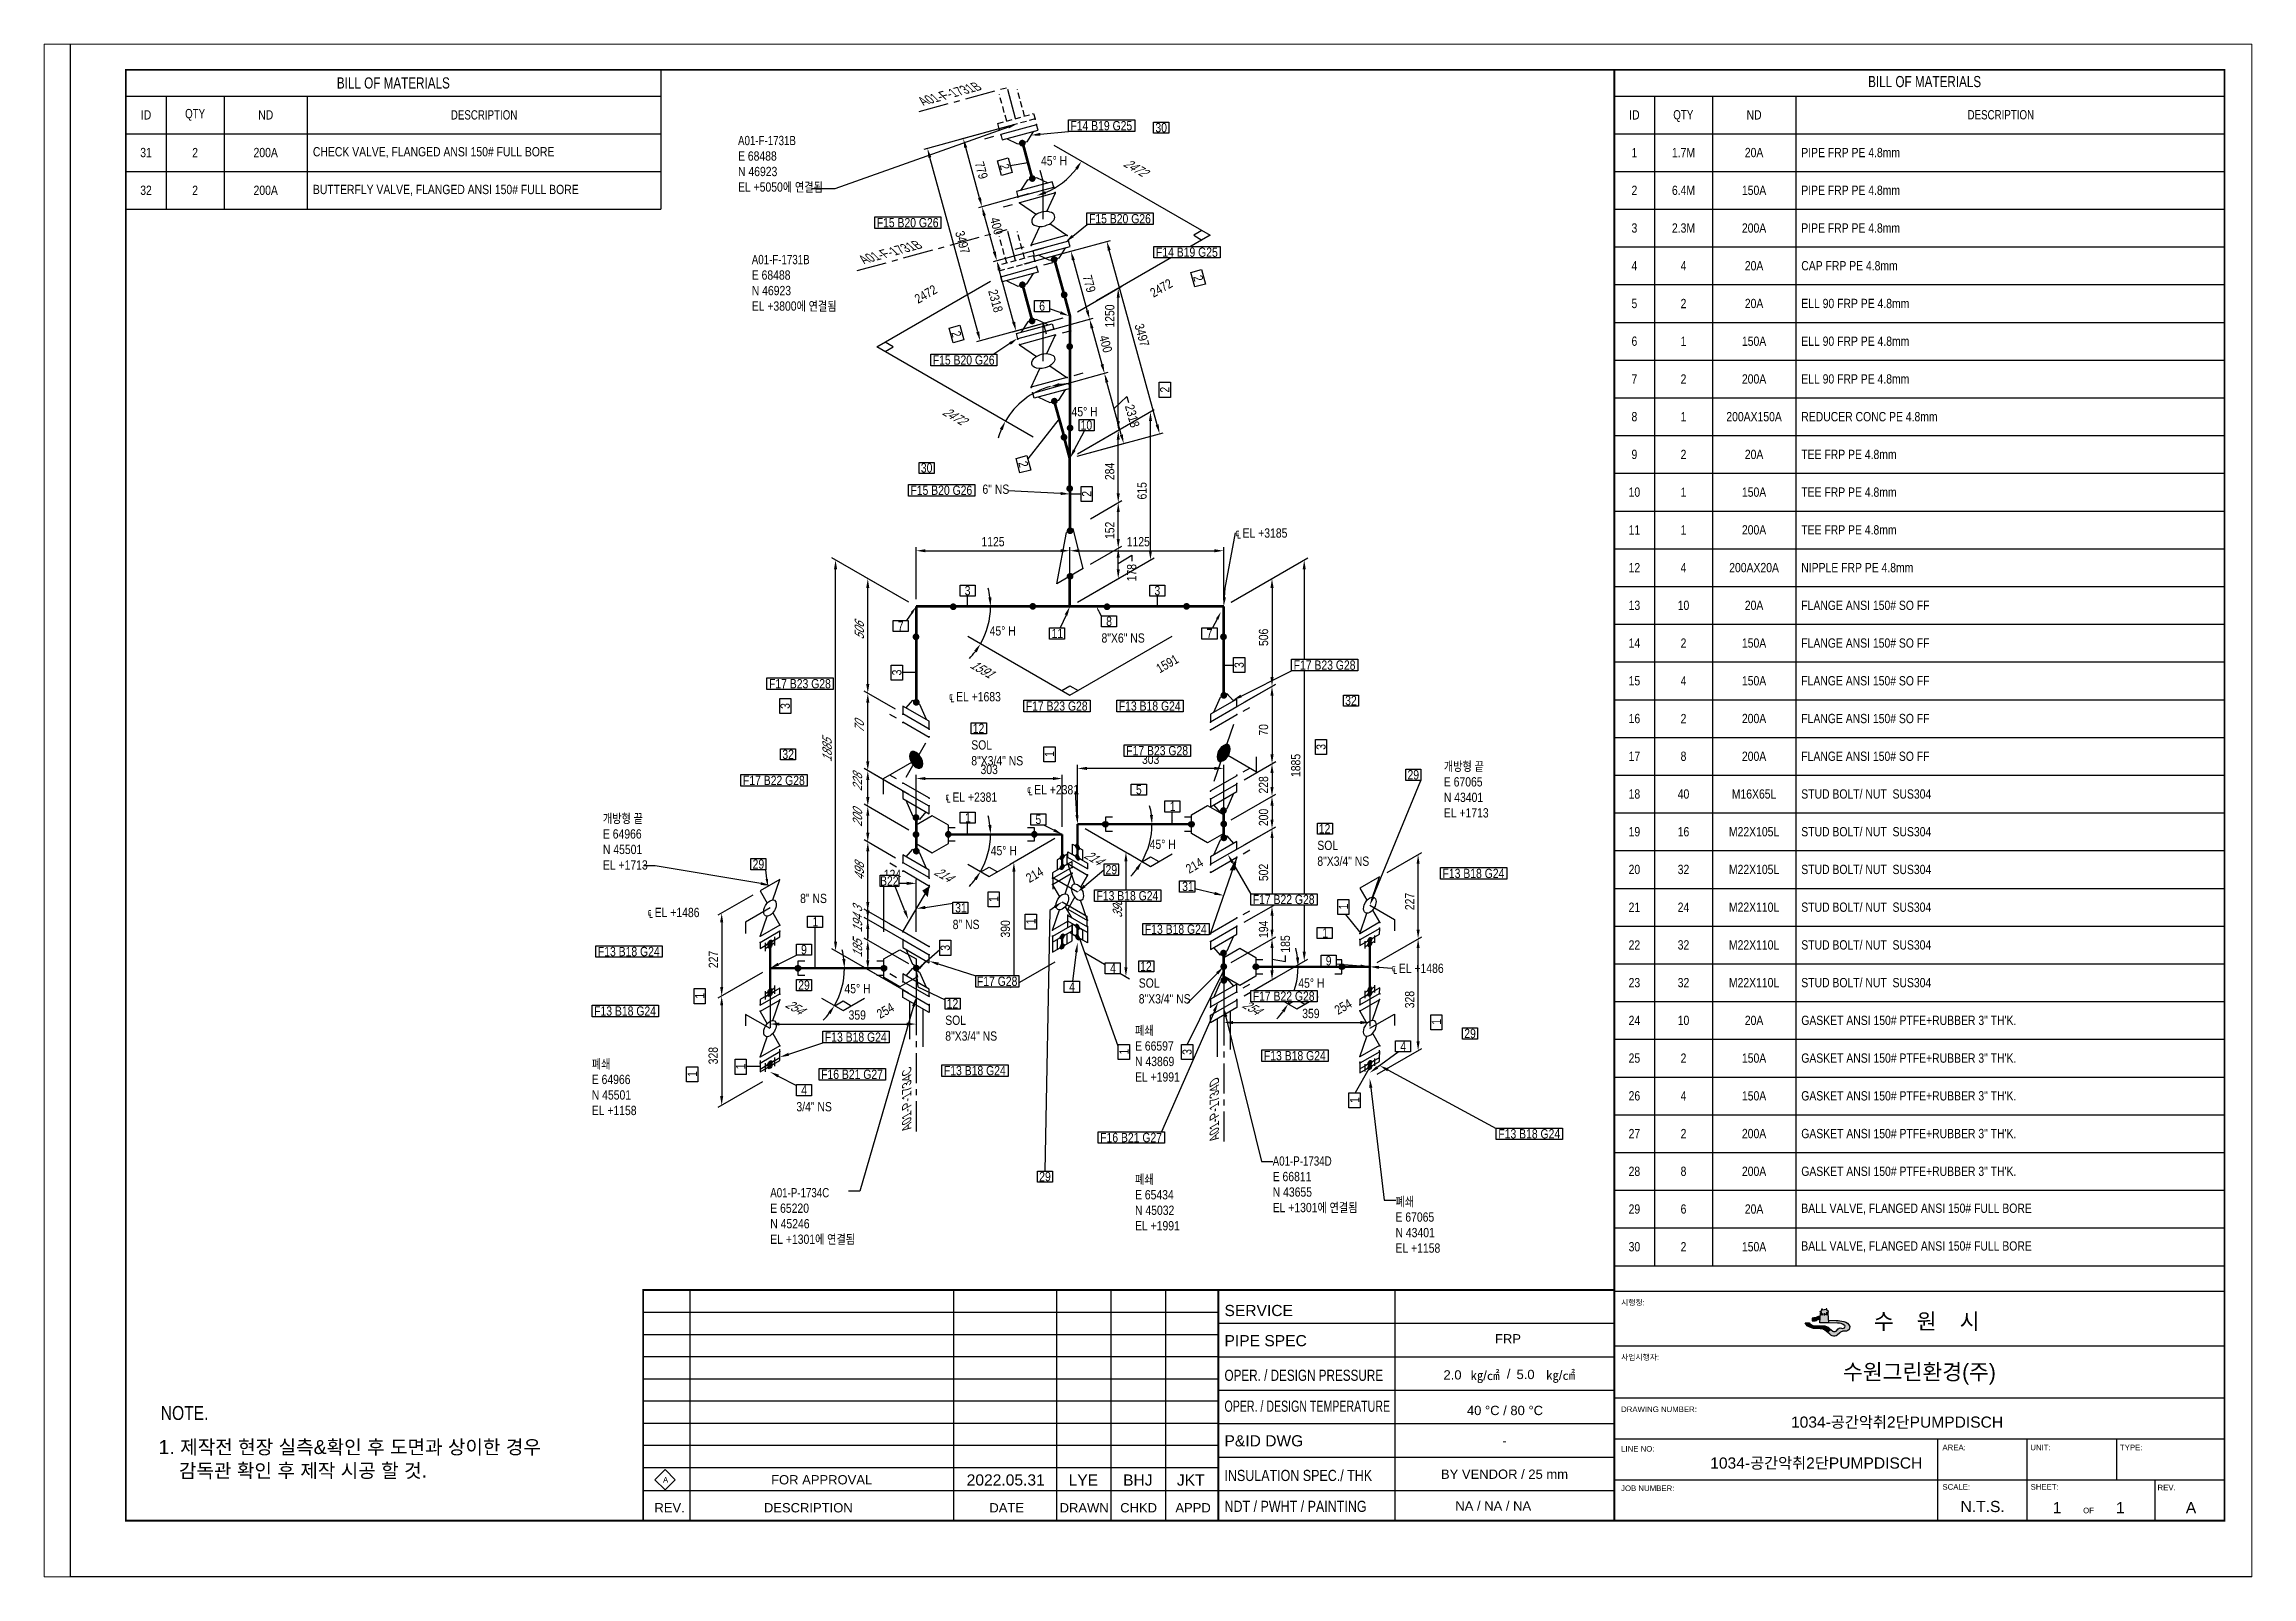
# Paper-space layout '배치1' of a CAD drawing. Header units: millimetres. Extents: x 0 to 588, y -18 to 390.
# The model-space entities are those that its viewports show. They can reach past a viewport. Long polylines and large blocks are cut down to what shows.
import ezdxf
from ezdxf import colors
from ezdxf.entities.mleader import LeaderData, LeaderLine
from ezdxf.enums import TextEntityAlignment as Align
from ezdxf.math import Vec2, Vec3

# ---------------------------------------------------------------- set-up
doc = ezdxf.new("R2010")
doc.units = ezdxf.units.MM
doc.header["$LTSCALE"] = 0.25
doc.linetypes.add('CENTER', pattern=[50.8, 31.75, -6.35, 6.35, -6.35])
doc.linetypes.add('DASHED2', pattern=[9.525, 6.35, -3.175])
for name, color, linetype in [('7', 5, 'Continuous'), ('TITLE', 7, 'Continuous'), ('기기', 6, 'Continuous'), ('기울이기 상자', 7, 'Continuous'), ('기호', 4, 'Continuous'), ('기호 작은 보어', 4, 'Continuous'), ('밸브', 4, 'Continuous'), ('연속', 7, 'DASHED2'), ('열 추적 선', 7, 'CENTER'), ('용접', 1, 'Continuous'), ('주석', 7, 'Continuous'), ('지시선', 1, 'Continuous'), ('치수', 1, 'Continuous'), ('테이블', 7, 'Continuous')]:
    doc.layers.add(name, color=color, linetype=linetype)
doc.layers.add('파이프', color=3, linetype='Continuous', lineweight=70)
doc.layers.add('파이프 작은 보어', color=30, linetype='Continuous', lineweight=50)
doc.styles.add('AdskIsoAnnotation', font='arial.ttf', dxfattribs={"width": 0.8, "height": 1})
doc.styles.add('AdskIsoMetric', font='arial.ttf', dxfattribs={"width": 0.8, "height": 2.5})
doc.styles.add('AdskIsoMetric-30', font='arial.ttf', dxfattribs={"width": 0.8, "height": 2.5})
doc.styles.add('AdskIsoMetric30', font='arial.ttf', dxfattribs={"width": 0.8, "oblique": 30, "height": 2.5})
doc.styles.add('FF1', font='arial.ttf')
doc.styles.add('MtXpl_', font='')
doc.styles.add('RomanS', font='arial.ttf')
doc.styles.get("Standard").update_dxf_attribs({"font": 'arial.ttf'})
doc.styles.add('굴림', font='')
doc.styles.get('MtXpl_').set_extended_font_data('Gulim')
doc.styles.get('굴림').set_extended_font_data('Gulim')
doc.dimstyles.new('AdskIsoMetric', dxfattribs={"dimtxt": 2.5, "dimasz": 2.5, "dimexe": 1, "dimexo": 2, "dimgap": 0.8, "dimtad": 1, "dimdec": 0, "dimrnd": 1, "dimzin": 0, "dimdsep": 46, "dimtxsty": 'AdskIsoMetric', "dimcen": 0, "dimclrt": 7, "dimadec": 0, "dimazin": 0, "dimtfac": 1, "dimtdec": 0, "dimtmove": 1, "dimatfit": 3, "dimfxl": 0, "dimfrac": 2, "dimtolj": 1, "dimtzin": 0, "dimarcsym": 0})

psp = doc.layouts.new('배치1')

msp = doc.modelspace()

# ---------------------------------------------------------------- texts
at = {"color": 7, "linetype": 'ByBlock', "lineweight": -2, "style": 'RomanS'}
for s, height, p in [('SERVICE', 3, (310.25, 70.006)), ('시행청:', 1.5, (416.8367, 72.8857)), ('PIPE SPEC', 3, (310.25, 61.8976)), ('사업시행자:', 1.5, (416.8367, 58.1958)), ('DRAWING NUMBER:', 1.5, (416.8367, 44.1958)), ('P&ID DWG ', 3, (310.25, 34.9726)), ('LINE NO:', 1.5, (416.8367, 33.5792)), ('AREA:', 1.5, (503.1903, 33.9438)), ('UNIT:', 1.5, (526.8116, 33.9438)), ('TYPE:', 1.5, (550.8911, 33.9438)), ('JOB NUMBER:', 1.5, (416.8367, 22.9625)), ('SCALE:', 1.5, (503.1903, 23.3271)), ('SHEET:', 1.5, (526.8904, 23.3271)), ('REV.', 1.5, (560.9975, 23.16)), ('OF', 1.5, (541, 17))]:
    msp.add_text(s, height=height, dxfattribs=at).set_placement(p)
at = {"style": '굴림'}
msp.add_text('수    원    시', height=4.255987, dxfattribs=at).set_placement((484.7572, 66.4683))
at = {"color": 7, "style": 'AdskIsoMetric'}
for s, p in [('FRP', (382.9468, 62.646)), ('2.0', (369.103, 52.9462)), ('㎏/㎠', (376.3782, 52.8069)), ('/', (386.1261, 53.2022)), ('5.0', (388.7325, 53.0638)), ('㎏/㎠', (396.6965, 52.8657)), ('40 %%DC / 80 %%DC', (375.399, 43.3833)), ('NA / NA / NA', (372.2839, 17.7298))]:
    msp.add_text(s, height=2.5, dxfattribs=at).set_placement(p)
at = {"color": 7, "linetype": 'ByBlock', "lineweight": -2, "style": 'RomanS'}
for s, width, p in [('OPER. / DESIGN PRESSURE', 0.75, (310.25, 52.5893)), ('OPER. / DESIGN TEMPERATURE', 0.68, (310.25, 44.281)), ('INSULATION SPEC./ THK', 0.8, (310.25, 25.6643)), ('NDT / PWHT / PAINTING', 0.8, (310.25, 17.356))]:
    msp.add_text(s, height=3, dxfattribs=dict(at, width=width)).set_placement(p)
at = {"style": '굴림'}
msp.add_text('수원그린환경(주)', height=4.25599, dxfattribs=at).set_placement((497, 55), align=Align.MIDDLE_CENTER)
at = {"color": 7, "style": 'AdskIsoMetric'}
for s, p in [('-', (385.5, 36.5)), ('FOR APPROVAL', (201.988, 26)), ('BY VENDOR / 25 mm', (385.5, 27.5))]:
    msp.add_text(s, height=2.5, dxfattribs=at).set_placement(p, align=Align.MIDDLE_CENTER)
at = {"color": 7, "linetype": 'ByBlock', "lineweight": -2, "style": 'RomanS'}
for s, p in [('REV.', (161.1158, 17.2245)), ('DESCRIPTION', (198.4012, 17.2245)), ('DATE', (251.7185, 17.2245)), ('DRAWN', (272.5302, 17.2245)), ('CHKD', (287.1697, 17.2245)), ('APPD', (301.8091, 17.2245))]:
    msp.add_text(s, height=2.5, dxfattribs=at).set_placement(p, align=Align.CENTER)
at = {"color": 7, "linetype": 'ByBlock', "lineweight": -2}
msp.add_text('N.T.S.', height=3, dxfattribs=at).set_placement((514, 17.3202), align=Align.CENTER)
at = {"color": 7}
for tag, p in [('1034-공간악취2단PUMPDISCH', (491, 40)), ('1034-공간악취2단PUMPDISCH', (469.2914, 29)), ('2022.05.31', (251.4515, 24.4518)), ('LYE', (272.32, 24.4243)), ('BHJ', (286.9594, 24.4243)), ('JKT', (301.1751, 24.4243)), ('1', (534, 17)), ('1', (551, 17)), ('A', (570, 17))]:
    msp.add_attdef(tag, text='', height=3, dxfattribs=at).set_placement(p, align=Align.CENTER)
at = {"layer": 'TITLE', "color": 7, "linetype": 'Continuous', "style": 'FF1'}
msp.add_text('A', height=1.4952, dxfattribs=at).set_placement((159.3541, 25.2225))
at = {"layer": '기기', "style": 'AdskIsoMetric-30', "oblique": 330, "width": 0.8}
for s, rotation, p in [('A01-F-1731B', 15.3404778, (229.3983, 395.3762)), ('A01-F-1731B', 15.3404778, (213.4627, 352.8204)), ('A01-P-1734C', 90, (226.0927, 120.4826)), ('A01-P-1734D', 90, (308.7468, 117.7292))]:
    msp.add_text(s, height=2.5, rotation=rotation, dxfattribs=at).set_placement(p)
at = {"layer": '주석', "style": 'AdskIsoAnnotation', "width": 0.8}
msp.add_text('NOTE.', height=3.75, dxfattribs=at).set_placement((24.3734, 42.0824))
at = {"layer": '주석', "style": 'AdskIsoAnnotation'}
for s, p in [('1. 제작전 현장 실측&확인 후 도면과 상이한 경우 ', (23.7796, 32.9184)), ('   감독관 확인 후 제작 시공 할 것.', (24.9028, 26.5783))]:
    msp.add_text(s, height=3.75, dxfattribs=at).set_placement(p)
at = {"layer": '주석', "char_height": 2.5, "attachment_point": 7, "style": 'AdskIsoAnnotation'}
for s, insert in [('\\P{\\fGulim|b0|i0|c129|p50;A01-F-1731B\\P}E 68488\\PN 46923\\PEL +5050{\\fGulim|b0|i0|c129|p50;에 연결됨}', (179.5099, 372)), ('\\P{\\fGulim|b0|i0|c129|p50;A01-F-1731B}\\PE 68488\\PN 46923\\PEL +3800{\\fGulim|b0|i0|c129|p50;에 연결됨}', (183.2013, 340)), ('{\\Q0;℄ EL +3185}', (313.2013, 279)), ('{\\Q0;8"X6" NS}', (277.2013, 251)), ('{\\Q0;℄ EL +1683}', (236.2013, 235)), ('{\\Q0;8"X3/4" NS}', (242.2013, 218)), ('{\\Q0;SOL}', (242.2013, 222.2536)), ('{\\fGulim|b0|i0|c129|p50;개방형 끝\\P}E 67065\\PN 43401\\PEL +1713', (369.2013, 204)), ('{\\Q0;℄ EL +2381}', (257.2013, 210)), ('{\\fGulim|b0|i0|c129|p50;개방형 끝\\P}E 64966\\PN 45501\\PEL +1713', (143.2013, 190)), ('{\\Q0;SOL}', (335.2013, 195.2536)), ('{\\Q0;8"X3/4" NS}', (335.2013, 191)), ('{\\Q0;℄ EL +1486}', (155.2013, 177)), ('{\\Q0;8" NS}', (196.2013, 181)), ('{\\Q0;8" NS}', (237.2013, 174)), ('{\\Q0;SOL}', (287.2013, 158.2536)), ('{\\Q0;℄ EL +1486}', (355.2013, 162)), ('{\\Q0;8"X3/4" NS}', (287.2013, 154)), ('{\\Q0;SOL}', (235.2013, 148.2536)), ('{\\fGulim|b0|i0|c129|p50;폐쇄\\P}E 66597\\PN 43869\\PEL +1991', (286.2013, 133)), ('{\\Q0;8"X3/4" NS}', (235.2013, 144)), ('{\\fGulim|b0|i0|c129|p50;폐쇄\\P}E 64966\\PN 45501\\PEL +1158', (140.2013, 124)), ('{\\Q0;3/4" NS}', (195.2013, 125)), ('\\P{\\fGulim|b0|i0|c129|p50;A01-P-1734D\\P}E 66811\\PN 43655\\PEL +1301{\\fGulim|b0|i0|c129|p50;에 연결됨}', (323.2013, 97.6668)), ('{\\fGulim|b0|i0|c129|p50;폐쇄\\P}E 65434\\PN 45032\\PEL +1991', (286.2013, 93)), ('\\P{\\fGulim|b0|i0|c129|p50;A01-P-1734C\\P}E 65220\\PN 45246\\PEL +1301{\\fGulim|b0|i0|c129|p50;에 연결됨}', (188.1742, 89.1562)), ('{\\fGulim|b0|i0|c129|p50;폐쇄\\P}E 67065\\PN 43401\\PEL +1158', (356.2013, 87))]:
    msp.add_mtext(s, dxfattribs=dict(at, insert=insert))
at = {"layer": '테이블', "style": 'MtXpl_', "width": 0.8}
for s, height, p in [('BILL OF MATERIALS', 3, (86.8794, 401.4911)), ('DESCRIPTION', 2.5, (111.2589, 392.9108))]:
    msp.add_text(s, height=height, dxfattribs=at).set_placement(p, align=Align.MIDDLE_CENTER)
for s, height, p in [('BILL OF MATERIALS', 3, (483.2302, 400.3642)), ('QTY', 2.5, (430.8626, 391.6891)), ('DESCRIPTION', 2.5, (509.9447, 391.6924))]:
    msp.add_text(s, height=height, dxfattribs=at).set_placement(p)
at = {"layer": '테이블', "char_height": 2.5, "style": 'AdskIsoMetric'}
for s, insert, width, attachment_point in [('ID', (20.41, 392.9108), 7.820039, 5), ('{\\fGulim|b0|i0|c129|p50;QTY}', (33.6043, 392.9108), 12.568491, 5), ('ND', (52.5737, 392.9108), 19.370384, 5), ('ID', (420.41, 392.9108), 7.820039, 5), ('ND', (452.5737, 392.9108), 19.370384, 5), ('31', (20.41, 382.7679), 7.820039, 5), ('2', (33.6043, 382.7679), 12.568491, 5), ('200A', (52.5737, 382.7679), 19.370384, 5), ('CHECK VALVE, FLANGED ANSI 150# FULL BORE', (65.2589, 382.7679), 91.999936, 4), ('1', (420.41, 382.7679), 7.820039, 5), ('1.7M', (433.6043, 382.7679), 12.568491, 5), ('20A', (452.5737, 382.7679), 19.370384, 5), ('PIPE FRP PE 4.8mm ', (465.2589, 382.7679), 91.999936, 4), ('32', (20.41, 372.625), 7.820039, 5), ('2', (33.6043, 372.625), 12.568491, 5), ('200A', (52.5737, 372.625), 19.370384, 5), ('BUTTERFLY VALVE, FLANGED ANSI 150# FULL BORE', (65.2589, 372.625), 91.999936, 4), ('2', (420.41, 372.625), 7.820039, 5), ('6.4M', (433.6043, 372.625), 12.568491, 5), ('150A', (452.5737, 372.625), 19.370384, 5), ('PIPE FRP PE 4.8mm ', (465.2589, 372.625), 91.999936, 4), ('3', (420.41, 362.4822), 7.820039, 5), ('2.3M', (433.6043, 362.4822), 12.568491, 5), ('200A', (452.5737, 362.4822), 19.370384, 5), ('PIPE FRP PE 4.8mm ', (465.2589, 362.4822), 91.999936, 4), ('4', (420.41, 352.3393), 7.820039, 5), ('4', (433.6043, 352.3393), 12.568491, 5), ('20A', (452.5737, 352.3393), 19.370384, 5), ('CAP FRP PE 4.8mm ', (465.2589, 352.3393), 91.999936, 4), ('5', (420.41, 342.1965), 7.820039, 5), ('2', (433.6043, 342.1965), 12.568491, 5), ('20A', (452.5737, 342.1965), 19.370384, 5), ('ELL 90 FRP PE 4.8mm', (465.2589, 342.1965), 91.999936, 4), ('6', (420.41, 332.0536), 7.820039, 5), ('1', (433.6043, 332.0536), 12.568491, 5), ('150A', (452.5737, 332.0536), 19.370384, 5), ('ELL 90 FRP PE 4.8mm', (465.2589, 332.0536), 91.999936, 4), ('7', (420.41, 321.9108), 7.820039, 5), ('2', (433.6043, 321.9108), 12.568491, 5), ('200A', (452.5737, 321.9108), 19.370384, 5), ('ELL 90 FRP PE 4.8mm', (465.2589, 321.9108), 91.999936, 4), ('8', (420.41, 311.7679), 7.820039, 5), ('1', (433.6043, 311.7679), 12.568491, 5), ('200AX150A', (452.5737, 311.7679), 19.370384, 5), ('REDUCER CONC PE 4.8mm', (465.2589, 311.7679), 91.999936, 4), ('9', (420.41, 301.625), 7.820039, 5), ('2', (433.6043, 301.625), 12.568491, 5), ('20A', (452.5737, 301.625), 19.370384, 5), ('TEE FRP PE 4.8mm ', (465.2589, 301.625), 91.999936, 4), ('10', (420.41, 291.4822), 7.820039, 5), ('1', (433.6043, 291.4822), 12.568491, 5), ('150A', (452.5737, 291.4822), 19.370384, 5), ('TEE FRP PE 4.8mm ', (465.2589, 291.4822), 91.999936, 4), ('11', (420.41, 281.3393), 7.820039, 5), ('1', (433.6043, 281.3393), 12.568491, 5), ('200A', (452.5737, 281.3393), 19.370384, 5), ('TEE FRP PE 4.8mm ', (465.2589, 281.3393), 91.999936, 4), ('12', (420.41, 271.1965), 7.820039, 5), ('4', (433.6043, 271.1965), 12.568491, 5), ('200AX20A', (452.5737, 271.1965), 19.370384, 5), ('NIPPLE FRP PE 4.8mm ', (465.2589, 271.1965), 91.999936, 4), ('13', (420.41, 261.0536), 7.820039, 5), ('10', (433.6043, 261.0536), 12.568491, 5), ('20A', (452.5737, 261.0536), 19.370384, 5), ('FLANGE ANSI 150# SO FF', (465.2589, 261.0536), 91.999936, 4), ('14', (420.41, 250.9108), 7.820039, 5), ('2', (433.6043, 250.9108), 12.568491, 5), ('150A', (452.5737, 250.9108), 19.370384, 5), ('FLANGE ANSI 150# SO FF', (465.2589, 250.9108), 91.999936, 4), ('15', (420.41, 240.7679), 7.820039, 5), ('4', (433.6043, 240.7679), 12.568491, 5), ('150A', (452.5737, 240.7679), 19.370384, 5), ('FLANGE ANSI 150# SO FF', (465.2589, 240.7679), 91.999936, 4), ('16', (420.41, 230.625), 7.820039, 5), ('2', (433.6043, 230.625), 12.568491, 5), ('200A', (452.5737, 230.625), 19.370384, 5), ('FLANGE ANSI 150# SO FF', (465.2589, 230.625), 91.999936, 4), ('17', (420.41, 220.4822), 7.820039, 5), ('8', (433.6043, 220.4822), 12.568491, 5), ('200A', (452.5737, 220.4822), 19.370384, 5), ('FLANGE ANSI 150# SO FF', (465.2589, 220.4822), 91.999936, 4), ('18', (420.41, 210.3393), 7.820039, 5), ('40', (433.6043, 210.3393), 12.568491, 5), ('M16X65L', (452.5737, 210.3393), 19.370384, 5), ('STUD BOLT/ NUT  SUS304', (465.2589, 210.3393), 91.999936, 4), ('19', (420.41, 200.1965), 7.820039, 5), ('16', (433.6042, 200.1965), 12.568491, 5), ('M22X105L', (452.5737, 200.1965), 19.370384, 5), ('STUD BOLT/ NUT  SUS304', (465.2589, 200.1965), 91.999936, 4), ('20', (420.41, 190.0536), 7.820039, 5), ('32', (433.6042, 190.0536), 12.568491, 5), ('M22X105L', (452.5737, 190.0536), 19.370384, 5), ('STUD BOLT/ NUT  SUS304', (465.2589, 190.0536), 91.999936, 4), ('21', (420.41, 179.9108), 7.820039, 5), ('24', (433.6042, 179.9108), 12.568491, 5), ('M22X110L', (452.5737, 179.9108), 19.370384, 5), ('STUD BOLT/ NUT  SUS304', (465.2589, 179.9108), 91.999936, 4), ('22', (420.41, 169.7679), 7.820039, 5), ('32', (433.6042, 169.7679), 12.568491, 5), ('M22X110L', (452.5737, 169.7679), 19.370384, 5), ('STUD BOLT/ NUT  SUS304', (465.2589, 169.7679), 91.999936, 4), ('23', (420.41, 159.625), 7.820039, 5), ('32', (433.6042, 159.625), 12.568491, 5), ('M22X110L', (452.5737, 159.625), 19.370384, 5), ('STUD BOLT/ NUT  SUS304', (465.2589, 159.625), 91.999936, 4), ('24', (420.41, 149.4822), 7.820039, 5), ('10', (433.6042, 149.4822), 12.568491, 5), ('20A', (452.5737, 149.4822), 19.370384, 5), ('GASKET ANSI 150# PTFE+RUBBER 3" TH\'K.', (465.2589, 149.4822), 91.999936, 4), ('25', (420.41, 139.3393), 7.820039, 5), ('2', (433.6042, 139.3393), 12.568491, 5), ('150A', (452.5737, 139.3393), 19.370384, 5), ('GASKET ANSI 150# PTFE+RUBBER 3" TH\'K.', (465.2589, 139.3393), 91.999936, 4), ('26', (420.41, 129.1965), 7.820039, 5), ('4', (433.6042, 129.1965), 12.568491, 5), ('150A', (452.5737, 129.1965), 19.370384, 5), ('GASKET ANSI 150# PTFE+RUBBER 3" TH\'K.', (465.2589, 129.1965), 91.999936, 4), ('27', (420.41, 119.0536), 7.820039, 5), ('2', (433.6042, 119.0536), 12.568491, 5), ('200A', (452.5737, 119.0536), 19.370384, 5), ('GASKET ANSI 150# PTFE+RUBBER 3" TH\'K.', (465.2589, 119.0536), 91.999936, 4), ('28', (420.41, 108.9108), 7.820039, 5), ('8', (433.6042, 108.9108), 12.568491, 5), ('200A', (452.5737, 108.9108), 19.370384, 5), ('GASKET ANSI 150# PTFE+RUBBER 3" TH\'K.', (465.2589, 108.9108), 91.999936, 4), ('29', (420.41, 98.7679), 7.820039, 5), ('6', (433.6042, 98.7679), 12.568491, 5), ('20A', (452.5737, 98.7679), 19.370384, 5), ('BALL VALVE, FLANGED ANSI 150# FULL BORE', (465.2589, 98.7679), 91.999936, 4), ('30', (420.41, 88.625), 7.820039, 5), ('2', (433.6042, 88.625), 12.568491, 5), ('150A', (452.5737, 88.625), 19.370384, 5), ('BALL VALVE, FLANGED ANSI 150# FULL BORE', (465.2589, 88.625), 91.999936, 4)]:
    msp.add_mtext(s, dxfattribs=dict(at, insert=insert, width=width, attachment_point=attachment_point))

# ---------------------------------------------------------------- blocks, each defined once
blk = doc.blocks.new('끝 장비-2-IsoRight')
at = {"color": 0, "linetype": 'ByBlock', "lineweight": -2, "extrusion": (-0.707107, -0.408248, 0.57735)}
for p, q in [((-0.088, 0.153), (-0.53, 0.408)), ((-0.088, -0.051), (-0.53, 0.204)), ((-0.088, -0.153), (-0.088, 0.255)), ((-0.088, 0.255), (0, 0.204)), ((0, 0.204), (0, -0.204)), ((0, -0.204), (-0.088, -0.153))]:
    blk.add_line(p, q, dxfattribs=at)
blk = doc.blocks.new('끝 장비-1-Iso2DSkew90')
at = {"color": 0, "linetype": 'ByBlock', "lineweight": -2, "extrusion": (0.213348, -0.777711, -0.59131)}
for p, q in [((-2.8, 0.76), (-4.76, 7.89)), ((2.02, 2.09), (0.06, 9.22)), ((4.43, 2.75), (-5.21, 0.1)), ((-5.21, 0.1), (-4.82, -1.32)), ((-4.82, -1.32), (4.82, 1.32)), ((4.82, 1.32), (4.43, 2.75))]:
    blk.add_line(p, q, dxfattribs=at)
blk = doc.blocks.new('끝 장비-2-Iso2DSkew90')
at = {"color": 0, "linetype": 'ByBlock', "lineweight": -2, "extrusion": (-0.213348, 0.777711, 0.59131)}
for p, q in [((-2.8, 0.76), (-4.76, 7.89)), ((2.02, 2.09), (0.06, 9.22)), ((-5.21, 0.1), (4.43, 2.75)), ((-4.82, -1.32), (-5.21, 0.1)), ((4.82, 1.32), (-4.82, -1.32)), ((4.43, 2.75), (4.82, 1.32))]:
    blk.add_line(p, q, dxfattribs=at)
blk = doc.blocks.new('끝 장비-1-IsoLeft')
at = {"color": 0, "linetype": 'ByBlock', "lineweight": -2, "extrusion": (0, 0.816497, 0.57735)}
for p, q in [((0, 0.102), (-0.442, 0.357)), ((-0.177, 0), (-0.619, 0.255)), ((-0.265, -0.051), (0.088, 0.153)), ((0.177, 0.102), (-0.177, -0.102)), ((0.088, 0.153), (0.177, 0.102)), ((-0.177, -0.102), (-0.265, -0.051))]:
    blk.add_line(p, q, dxfattribs=at)
blk = doc.blocks.new('나사 캡-1-IsoRight')
at = {"color": 0, "linetype": 'ByBlock', "lineweight": -2, "extrusion": (0.707107, 0.408248, -0.57735)}
for p, q in [((0.265, 0.051), (0.088, 0.153)), ((0.088, 0.153), (0.088, -0.255)), ((0.088, -0.255), (0.265, -0.357))]:
    blk.add_line(p, q, dxfattribs=at)
blk = doc.blocks.new('나사 캡-1-IsoLeft')
at = {"color": 0, "linetype": 'ByBlock', "lineweight": -2, "extrusion": (0, 0.816497, 0.57735)}
for p, q in [((-0.088, -0.153), (0.265, 0.051)), ((0.265, 0.051), (0.442, -0.051)), ((0.088, -0.255), (-0.088, -0.153))]:
    blk.add_line(p, q, dxfattribs=at)
blk = doc.blocks.new('개스킷-1-IsoRight')
at = {"color": 0, "linetype": 'ByBlock', "lineweight": -2, "extrusion": (1, 0, 0)}
for p in [(-0.044, 0.23), (0.044, 0.179), (-0.053, -0.174), (0.044, -0.23)]:
    blk.add_point(p, dxfattribs=at)
blk = doc.blocks.new('플랜지-1-IsoRight')
at = {"color": 0, "linetype": 'ByBlock', "lineweight": -2}
blk.add_wipeout([(0.044, 0.179), (-0.044, 0.23), (-0.044, -0.179), (0.044, -0.23)], dxfattribs=at)
at = {"color": 0, "linetype": 'ByBlock', "lineweight": -2, "extrusion": (0.707107, 0.408248, -0.57735)}
for p, q in [((0.044, 0.179), (-0.044, 0.23)), ((-0.044, 0.23), (-0.044, -0.179)), ((0.044, -0.23), (0.044, 0.179)), ((-0.044, -0.179), (0.044, -0.23))]:
    blk.add_line(p, q, dxfattribs=at)
at = {"color": 0, "linetype": 'ByBlock', "lineweight": -2}
blk.add_wipeout([(0.044, 0.179), (-0.044, 0.23), (-0.044, -0.179), (0.044, -0.23)], dxfattribs=at)
at = {"color": 0, "linetype": 'ByBlock', "lineweight": -2, "extrusion": (0.707107, 0.408248, -0.57735)}
for p, q in [((0.044, 0.179), (-0.044, 0.23)), ((-0.044, 0.23), (-0.044, -0.179)), ((0.044, -0.23), (0.044, 0.179)), ((-0.044, -0.179), (0.044, -0.23))]:
    blk.add_line(p, q, dxfattribs=at)
blk = doc.blocks.new('볼 밸브-1-IsoRight')
at = {"color": 0, "linetype": 'ByBlock', "lineweight": -2, "extrusion": (0.707107, 0.408248, -0.57735)}
for p, q in [((-0.101, 0.116), (-0.354, 0.408)), ((-0.354, 0.408), (-0.354, 0)), ((0.101, 0), (0.354, 0)), ((-0.354, 0), (-0.101, 0)), ((0.354, -0.408), (0.101, -0.116)), ((0.113, -0.065), (0.113, -0.065)), ((0.354, 0), (0.354, -0.408))]:
    blk.add_line(p, q, dxfattribs=at)
at = {"linetype": 'ByBlock', "extrusion": (-1.92296e-16, -1.11022e-16, -1)}
for start_param, end_param in [(-0.785398, 2.356194), (2.356194, 5.497787)]:
    blk.add_ellipse((0, 0), major_axis=(-0.08, 0.138), ratio=0.57735, start_param=start_param, end_param=end_param, dxfattribs=at)
blk = doc.blocks.new('Operator_Lever-1-IsoLeft')
at = {"color": 0, "linetype": 'ByBlock', "lineweight": -2, "extrusion": (0, 0.816497, 0.57735)}
for p, q in [((0, 0), (-0.442, -0.255)), ((-0.442, -0.255), (-0.265, -0.357))]:
    blk.add_line(p, q, dxfattribs=at)
blk = doc.blocks.new('Operator_Lever-2-IsoRight')
at = {"color": 0, "linetype": 'ByBlock', "lineweight": -2, "extrusion": (-0.707107, -0.408248, 0.57735)}
for p, q in [((0, 0), (0, -0.51)), ((0, -0.51), (0.177, -0.612))]:
    blk.add_line(p, q, dxfattribs=at)
blk = doc.blocks.new('버터플라이 밸브-1-IsoLeft')
blk.add_hatch(color=256).paths.add_polyline_path([(-0.088, 0.051), (-0.089, 0.051), (-0.089, 0.05), (-0.09, 0.05), (-0.09, 0.05), (-0.091, 0.049), (-0.091, 0.049), (-0.092, 0.048), (-0.092, 0.048), (-0.093, 0.048), (-0.093, 0.047), (-0.094, 0.047), (-0.094, 0.047), (-0.094, 0.046), (-0.095, 0.046), (-0.095, 0.045), (-0.096, 0.045), (-0.096, 0.045), (-0.097, 0.044), (-0.097, 0.044), (-0.098, 0.044), (-0.098, 0.043), (-0.099, 0.043), (-0.099, 0.042), (-0.1, 0.042), (-0.1, 0.042), (-0.101, 0.041), (-0.101, 0.041), (-0.102, 0.041), (-0.102, 0.04), (-0.102, 0.04), (-0.103, 0.039), (-0.103, 0.039), (-0.104, 0.039), (-0.104, 0.038), (-0.105, 0.038), (-0.105, 0.038), (-0.106, 0.037), (-0.106, 0.037), (-0.107, 0.036), (-0.107, 0.036), (-0.108, 0.036), (-0.108, 0.035), (-0.109, 0.035), (-0.109, 0.035), (-0.109, 0.034), (-0.11, 0.034), (-0.11, 0.034), (-0.111, 0.033), (-0.111, 0.033), (-0.111, 0.033), (-0.112, 0.032), (-0.112, 0.032), (-0.112, 0.031), (-0.112, 0.031), (-0.113, 0.031), (-0.113, 0.03), (-0.113, 0.03), (-0.113, 0.029), (-0.114, 0.029), (-0.114, 0.028), (-0.114, 0.028), (-0.114, 0.028), (-0.115, 0.027), (-0.115, 0.027), (-0.115, 0.026), (-0.115, 0.026), (-0.116, 0.025), (-0.116, 0.025), (-0.116, 0.024), (-0.116, 0.024), (-0.117, 0.024), (-0.117, 0.023), (-0.117, 0.023), (-0.117, 0.022), (-0.118, 0.022), (-0.118, 0.021), (-0.118, 0.021), (-0.118, 0.02), (-0.119, 0.02), (-0.119, 0.02), (-0.119, 0.019), (-0.119, 0.019), (-0.12, 0.018), (-0.12, 0.018), (-0.12, 0.017), (-0.12, 0.017), (-0.121, 0.017), (-0.121, 0.016), (-0.121, 0.016), (-0.121, 0.015), (-0.121, 0.015), (-0.122, 0.014), (-0.122, 0.014), (-0.122, 0.013), (-0.122, 0.013), (-0.123, 0.013), (-0.123, 0.012), (-0.123, 0.012), (-0.123, 0.011), (-0.123, 0.011), (-0.123, 0.011), (-0.123, 0.01), (-0.123, 0.01), (-0.123, 0.009), (-0.123, 0.009), (-0.123, 0.009), (-0.123, 0.008), (-0.123, 0.008), (-0.123, 0.007), (-0.123, 0.007), (-0.123, 0.006), (-0.123, 0.006), (-0.123, 0.005), (-0.123, 0.005), (-0.123, 0.004), (-0.123, 0.004), (-0.123, 0.003), (-0.123, 0.003), (-0.123, 0.003), (-0.123, 0.002), (-0.123, 0.002), (-0.123, 0.001), (-0.123, 0.001), (-0.123, 0), (-0.123, 0), (-0.123, -0.001), (-0.123, -0.001), (-0.123, -0.002), (-0.123, -0.002), (-0.123, -0.003), (-0.123, -0.003), (-0.123, -0.003), (-0.123, -0.004), (-0.123, -0.004), (-0.123, -0.005), (-0.123, -0.005), (-0.123, -0.006), (-0.123, -0.006), (-0.123, -0.007), (-0.123, -0.007), (-0.123, -0.008), (-0.123, -0.008), (-0.123, -0.009), (-0.123, -0.009), (-0.123, -0.009), (-0.123, -0.01), (-0.123, -0.01), (-0.123, -0.011), (-0.123, -0.011), (-0.123, -0.011), (-0.123, -0.012), (-0.123, -0.012), (-0.123, -0.013), (-0.122, -0.013), (-0.122, -0.013), (-0.122, -0.014), (-0.122, -0.014), (-0.121, -0.015), (-0.121, -0.015), (-0.121, -0.016), (-0.121, -0.016), (-0.121, -0.017), (-0.12, -0.017), (-0.12, -0.017), (-0.12, -0.018), (-0.12, -0.018), (-0.119, -0.019), (-0.119, -0.019), (-0.119, -0.02), (-0.119, -0.02), (-0.118, -0.02), (-0.118, -0.021), (-0.118, -0.021), (-0.118, -0.022), (-0.117, -0.022), (-0.117, -0.023), (-0.117, -0.023), (-0.117, -0.024), (-0.116, -0.024), (-0.116, -0.024), (-0.116, -0.025), (-0.116, -0.025), (-0.115, -0.026), (-0.115, -0.026), (-0.115, -0.027), (-0.115, -0.027), (-0.114, -0.028), (-0.114, -0.028), (-0.114, -0.028), (-0.114, -0.029), (-0.113, -0.029), (-0.113, -0.03), (-0.113, -0.03), (-0.113, -0.031), (-0.112, -0.031), (-0.112, -0.031), (-0.112, -0.032), (-0.112, -0.032), (-0.111, -0.033), (-0.111, -0.033), (-0.111, -0.033), (-0.11, -0.034), (-0.11, -0.034), (-0.109, -0.034), (-0.109, -0.035), (-0.109, -0.035), (-0.108, -0.035), (-0.108, -0.036), (-0.107, -0.036), (-0.107, -0.036), (-0.106, -0.037), (-0.106, -0.037), (-0.105, -0.038), (-0.105, -0.038), (-0.104, -0.038), (-0.104, -0.039), (-0.103, -0.039), (-0.103, -0.039), (-0.102, -0.04), (-0.102, -0.04), (-0.102, -0.041), (-0.101, -0.041), (-0.101, -0.041), (-0.1, -0.042), (-0.1, -0.042), (-0.099, -0.042), (-0.099, -0.043), (-0.098, -0.043), (-0.098, -0.044), (-0.097, -0.044), (-0.097, -0.044), (-0.096, -0.045), (-0.096, -0.045), (-0.095, -0.045), (-0.095, -0.046), (-0.094, -0.046), (-0.094, -0.047), (-0.094, -0.047), (-0.093, -0.047), (-0.093, -0.048), (-0.092, -0.048), (-0.092, -0.048), (-0.091, -0.049), (-0.091, -0.049), (-0.09, -0.05), (-0.09, -0.05), (-0.089, -0.05), (-0.089, -0.051), (-0.088, -0.051), (-0.088, -0.051), (-0.088, -0.051), (-0.087, -0.052), (-0.086, -0.052), (-0.086, -0.052), (-0.085, -0.052), (-0.085, -0.053), (-0.084, -0.053), (-0.083, -0.053), (-0.083, -0.053), (-0.082, -0.054), (-0.081, -0.054), (-0.081, -0.054), (-0.08, -0.055), (-0.079, -0.055), (-0.079, -0.055), (-0.078, -0.055), (-0.077, -0.056), (-0.077, -0.056), (-0.076, -0.056), (-0.075, -0.056), (-0.075, -0.057), (-0.074, -0.057), (-0.074, -0.057), (-0.073, -0.058), (-0.072, -0.058), (-0.072, -0.058), (-0.071, -0.058), (-0.07, -0.059), (-0.07, -0.059), (-0.069, -0.059), (-0.068, -0.059), (-0.068, -0.06), (-0.067, -0.06), (-0.066, -0.06), (-0.066, -0.061), (-0.065, -0.061), (-0.064, -0.061), (-0.064, -0.061), (-0.063, -0.062), (-0.063, -0.062), (-0.062, -0.062), (-0.061, -0.062), (-0.061, -0.063), (-0.06, -0.063), (-0.059, -0.063), (-0.059, -0.063), (-0.058, -0.064), (-0.057, -0.064), (-0.057, -0.064), (-0.057, -0.064), (-0.056, -0.064), (-0.055, -0.065), (-0.054, -0.065), (-0.054, -0.065), (-0.053, -0.065), (-0.052, -0.065), (-0.051, -0.065), (-0.051, -0.065), (-0.05, -0.066), (-0.049, -0.066), (-0.048, -0.066), (-0.048, -0.066), (-0.047, -0.066), (-0.046, -0.066), (-0.045, -0.066), (-0.045, -0.067), (-0.044, -0.067), (-0.043, -0.067), (-0.042, -0.067), (-0.042, -0.067), (-0.041, -0.067), (-0.04, -0.067), (-0.039, -0.068), (-0.039, -0.068), (-0.038, -0.068), (-0.037, -0.068), (-0.036, -0.068), (-0.035, -0.068), (-0.035, -0.068), (-0.034, -0.069), (-0.033, -0.069), (-0.032, -0.069), (-0.032, -0.069), (-0.031, -0.069), (-0.03, -0.069), (-0.029, -0.069), (-0.029, -0.07), (-0.028, -0.07), (-0.027, -0.07), (-0.026, -0.07), (-0.026, -0.07), (-0.025, -0.07), (-0.024, -0.07), (-0.023, -0.071), (-0.023, -0.071), (-0.022, -0.071), (-0.021, -0.071), (-0.02, -0.071), (-0.02, -0.071), (-0.02, -0.071), (-0.019, -0.071), (-0.018, -0.071), (-0.017, -0.071), (-0.016, -0.071), (-0.016, -0.071), (-0.015, -0.071), (-0.014, -0.071), (-0.013, -0.071), (-0.012, -0.071), (-0.012, -0.071), (-0.011, -0.071), (-0.01, -0.071), (-0.009, -0.071), (-0.008, -0.071), (-0.008, -0.071), (-0.007, -0.071), (-0.006, -0.071), (-0.005, -0.071), (-0.004, -0.071), (-0.004, -0.071), (-0.003, -0.071), (-0.002, -0.071), (-0.001, -0.071), (0, -0.071), (0, -0.071), (0.001, -0.071), (0.002, -0.071), (0.003, -0.071), (0.004, -0.071), (0.004, -0.071), (0.005, -0.071), (0.006, -0.071), (0.007, -0.071), (0.008, -0.071), (0.008, -0.071), (0.009, -0.071), (0.01, -0.071), (0.011, -0.071), (0.012, -0.071), (0.012, -0.071), (0.013, -0.071), (0.014, -0.071), (0.015, -0.071), (0.016, -0.071), (0.016, -0.071), (0.017, -0.071), (0.018, -0.071), (0.019, -0.071), (0.02, -0.071), (0.02, -0.071), (0.02, -0.071), (0.021, -0.071), (0.022, -0.071), (0.023, -0.071), (0.023, -0.071), (0.024, -0.07), (0.025, -0.07), (0.026, -0.07), (0.026, -0.07), (0.027, -0.07), (0.028, -0.07), (0.029, -0.07), (0.029, -0.069), (0.03, -0.069), (0.031, -0.069), (0.032, -0.069), (0.032, -0.069), (0.033, -0.069), (0.034, -0.069), (0.035, -0.068), (0.035, -0.068), (0.036, -0.068), (0.037, -0.068), (0.038, -0.068), (0.039, -0.068), (0.039, -0.068), (0.04, -0.067), (0.041, -0.067), (0.042, -0.067), (0.042, -0.067), (0.043, -0.067), (0.044, -0.067), (0.045, -0.067), (0.045, -0.066), (0.046, -0.066), (0.047, -0.066), (0.048, -0.066), (0.048, -0.066), (0.049, -0.066), (0.05, -0.066), (0.051, -0.065), (0.051, -0.065), (0.052, -0.065), (0.053, -0.065), (0.054, -0.065), (0.054, -0.065), (0.055, -0.065), (0.056, -0.064), (0.057, -0.064), (0.057, -0.064), (0.057, -0.064), (0.058, -0.064), (0.059, -0.063), (0.059, -0.063), (0.06, -0.063), (0.061, -0.063), (0.061, -0.062), (0.062, -0.062), (0.063, -0.062), (0.063, -0.062), (0.064, -0.061), (0.064, -0.061), (0.065, -0.061), (0.066, -0.061), (0.066, -0.06), (0.067, -0.06), (0.068, -0.06), (0.068, -0.059), (0.069, -0.059), (0.07, -0.059), (0.07, -0.059), (0.071, -0.058), (0.072, -0.058), (0.072, -0.058), (0.073, -0.058), (0.074, -0.057), (0.074, -0.057), (0.075, -0.057), (0.075, -0.056), (0.076, -0.056), (0.077, -0.056), (0.077, -0.056), (0.078, -0.055), (0.079, -0.055), (0.079, -0.055), (0.08, -0.055), (0.081, -0.054), (0.081, -0.054), (0.082, -0.054), (0.083, -0.053), (0.083, -0.053), (0.084, -0.053), (0.085, -0.053), (0.085, -0.052), (0.086, -0.052), (0.086, -0.052), (0.087, -0.052), (0.088, -0.051), (0.088, -0.051), (0.088, -0.051), (0.089, -0.051), (0.089, -0.05), (0.09, -0.05), (0.09, -0.05), (0.091, -0.049), (0.091, -0.049), (0.092, -0.048), (0.092, -0.048), (0.093, -0.048), (0.093, -0.047), (0.094, -0.047), (0.094, -0.047), (0.094, -0.046), (0.095, -0.046), (0.095, -0.045), (0.096, -0.045), (0.096, -0.045), (0.097, -0.044), (0.097, -0.044), (0.098, -0.044), (0.098, -0.043), (0.099, -0.043), (0.099, -0.042), (0.1, -0.042), (0.1, -0.042), (0.101, -0.041), (0.101, -0.041), (0.102, -0.041), (0.102, -0.04), (0.102, -0.04), (0.103, -0.039), (0.103, -0.039), (0.104, -0.039), (0.104, -0.038), (0.105, -0.038), (0.105, -0.038), (0.106, -0.037), (0.106, -0.037), (0.107, -0.036), (0.107, -0.036), (0.108, -0.036), (0.108, -0.035), (0.109, -0.035), (0.109, -0.035), (0.109, -0.034), (0.11, -0.034), (0.11, -0.034), (0.111, -0.033), (0.111, -0.033), (0.111, -0.033), (0.112, -0.032), (0.112, -0.032), (0.112, -0.031), (0.112, -0.031), (0.113, -0.031), (0.113, -0.03), (0.113, -0.03), (0.113, -0.029), (0.114, -0.029), (0.114, -0.028), (0.114, -0.028), (0.114, -0.028), (0.115, -0.027), (0.115, -0.027), (0.115, -0.026), (0.115, -0.026), (0.116, -0.025), (0.116, -0.025), (0.116, -0.024), (0.116, -0.024), (0.117, -0.024), (0.117, -0.023), (0.117, -0.023), (0.117, -0.022), (0.118, -0.022), (0.118, -0.021), (0.118, -0.021), (0.118, -0.02), (0.119, -0.02), (0.119, -0.02), (0.119, -0.019), (0.119, -0.019), (0.12, -0.018), (0.12, -0.018), (0.12, -0.017), (0.12, -0.017), (0.121, -0.017), (0.121, -0.016), (0.121, -0.016), (0.121, -0.015), (0.121, -0.015), (0.122, -0.014), (0.122, -0.014), (0.122, -0.013), (0.122, -0.013), (0.123, -0.013), (0.123, -0.012), (0.123, -0.012), (0.123, -0.011), (0.123, -0.011), (0.123, -0.011), (0.123, -0.01), (0.123, -0.01), (0.123, -0.009), (0.123, -0.009), (0.123, -0.009), (0.123, -0.008), (0.123, -0.008), (0.123, -0.007), (0.123, -0.007), (0.123, -0.006), (0.123, -0.006), (0.123, -0.005), (0.123, -0.005), (0.123, -0.004), (0.123, -0.004), (0.123, -0.003), (0.123, -0.003), (0.123, -0.003), (0.123, -0.002), (0.123, -0.002), (0.123, -0.001), (0.123, -0.001), (0.123, 0), (0.123, 0), (0.123, 0.001), (0.123, 0.001), (0.123, 0.002), (0.123, 0.002), (0.123, 0.003), (0.123, 0.003), (0.123, 0.003), (0.123, 0.004), (0.123, 0.004), (0.123, 0.005), (0.123, 0.005), (0.123, 0.006), (0.123, 0.006), (0.123, 0.007), (0.123, 0.007), (0.123, 0.008), (0.123, 0.008), (0.123, 0.009), (0.123, 0.009), (0.123, 0.009), (0.123, 0.01), (0.123, 0.01), (0.123, 0.011), (0.123, 0.011), (0.123, 0.011), (0.123, 0.012), (0.123, 0.012), (0.123, 0.013), (0.122, 0.013), (0.122, 0.013), (0.122, 0.014), (0.122, 0.014), (0.121, 0.015), (0.121, 0.015), (0.121, 0.016), (0.121, 0.016), (0.121, 0.017), (0.12, 0.017), (0.12, 0.017), (0.12, 0.018), (0.12, 0.018), (0.119, 0.019), (0.119, 0.019), (0.119, 0.02), (0.119, 0.02), (0.118, 0.02), (0.118, 0.021), (0.118, 0.021), (0.118, 0.022), (0.117, 0.022), (0.117, 0.023), (0.117, 0.023), (0.117, 0.024), (0.116, 0.024), (0.116, 0.024), (0.116, 0.025), (0.116, 0.025), (0.115, 0.026), (0.115, 0.026), (0.115, 0.027), (0.115, 0.027), (0.114, 0.028), (0.114, 0.028), (0.114, 0.028), (0.114, 0.029), (0.113, 0.029), (0.113, 0.03), (0.113, 0.03), (0.113, 0.031), (0.112, 0.031), (0.112, 0.031), (0.112, 0.032), (0.112, 0.032), (0.111, 0.033), (0.111, 0.033), (0.111, 0.033), (0.11, 0.034), (0.11, 0.034), (0.109, 0.034), (0.109, 0.035), (0.109, 0.035), (0.108, 0.035), (0.108, 0.036), (0.107, 0.036), (0.107, 0.036), (0.106, 0.037), (0.106, 0.037), (0.105, 0.038), (0.105, 0.038), (0.104, 0.038), (0.104, 0.039), (0.103, 0.039), (0.103, 0.039), (0.102, 0.04), (0.102, 0.04), (0.102, 0.041), (0.101, 0.041), (0.101, 0.041), (0.1, 0.042), (0.1, 0.042), (0.099, 0.042), (0.099, 0.043), (0.098, 0.043), (0.098, 0.044), (0.097, 0.044), (0.097, 0.044), (0.096, 0.045), (0.096, 0.045), (0.095, 0.045), (0.095, 0.046), (0.094, 0.046), (0.094, 0.047), (0.094, 0.047), (0.093, 0.047), (0.093, 0.048), (0.092, 0.048), (0.092, 0.048), (0.091, 0.049), (0.091, 0.049), (0.09, 0.05), (0.09, 0.05), (0.089, 0.05), (0.089, 0.051), (0.088, 0.051), (0.088, 0.051), (0.088, 0.051), (0.087, 0.052), (0.086, 0.052), (0.086, 0.052), (0.085, 0.052), (0.085, 0.053), (0.084, 0.053), (0.083, 0.053), (0.083, 0.053), (0.082, 0.054), (0.081, 0.054), (0.081, 0.054), (0.08, 0.055), (0.079, 0.055), (0.079, 0.055), (0.078, 0.055), (0.077, 0.056), (0.077, 0.056), (0.076, 0.056), (0.075, 0.056), (0.075, 0.057), (0.074, 0.057), (0.074, 0.057), (0.073, 0.058), (0.072, 0.058), (0.072, 0.058), (0.071, 0.058), (0.07, 0.059), (0.07, 0.059), (0.069, 0.059), (0.068, 0.059), (0.068, 0.06), (0.067, 0.06), (0.066, 0.06), (0.066, 0.061), (0.065, 0.061), (0.064, 0.061), (0.064, 0.061), (0.063, 0.062), (0.063, 0.062), (0.062, 0.062), (0.061, 0.062), (0.061, 0.063), (0.06, 0.063), (0.059, 0.063), (0.059, 0.063), (0.058, 0.064), (0.057, 0.064), (0.057, 0.064), (0.057, 0.064), (0.056, 0.064), (0.055, 0.065), (0.054, 0.065), (0.054, 0.065), (0.053, 0.065), (0.052, 0.065), (0.051, 0.065), (0.051, 0.065), (0.05, 0.066), (0.049, 0.066), (0.048, 0.066), (0.048, 0.066), (0.047, 0.066), (0.046, 0.066), (0.045, 0.066), (0.045, 0.067), (0.044, 0.067), (0.043, 0.067), (0.042, 0.067), (0.042, 0.067), (0.041, 0.067), (0.04, 0.067), (0.039, 0.068), (0.039, 0.068), (0.038, 0.068), (0.037, 0.068), (0.036, 0.068), (0.035, 0.068), (0.035, 0.068), (0.034, 0.069), (0.033, 0.069), (0.032, 0.069), (0.032, 0.069), (0.031, 0.069), (0.03, 0.069), (0.029, 0.069), (0.029, 0.07), (0.028, 0.07), (0.027, 0.07), (0.026, 0.07), (0.026, 0.07), (0.025, 0.07), (0.024, 0.07), (0.023, 0.071), (0.023, 0.071), (0.022, 0.071), (0.021, 0.071), (0.02, 0.071), (0.02, 0.071), (0.02, 0.071), (0.019, 0.071), (0.018, 0.071), (0.017, 0.071), (0.016, 0.071), (0.016, 0.071), (0.015, 0.071), (0.014, 0.071), (0.013, 0.071), (0.012, 0.071), (0.012, 0.071), (0.011, 0.071), (0.01, 0.071), (0.009, 0.071), (0.008, 0.071), (0.008, 0.071), (0.007, 0.071), (0.006, 0.071), (0.005, 0.071), (0.004, 0.071), (0.004, 0.071), (0.003, 0.071), (0.002, 0.071), (0.001, 0.071), (0, 0.071), (0, 0.071), (-0.001, 0.071), (-0.002, 0.071), (-0.003, 0.071), (-0.004, 0.071), (-0.004, 0.071), (-0.005, 0.071), (-0.006, 0.071), (-0.007, 0.071), (-0.008, 0.071), (-0.008, 0.071), (-0.009, 0.071), (-0.01, 0.071), (-0.011, 0.071), (-0.012, 0.071), (-0.012, 0.071), (-0.013, 0.071), (-0.014, 0.071), (-0.015, 0.071), (-0.016, 0.071), (-0.016, 0.071), (-0.017, 0.071), (-0.018, 0.071), (-0.019, 0.071), (-0.02, 0.071), (-0.02, 0.071), (-0.02, 0.071), (-0.021, 0.071), (-0.022, 0.071), (-0.023, 0.071), (-0.023, 0.071), (-0.024, 0.07), (-0.025, 0.07), (-0.026, 0.07), (-0.026, 0.07), (-0.027, 0.07), (-0.028, 0.07), (-0.029, 0.07), (-0.029, 0.069), (-0.03, 0.069), (-0.031, 0.069), (-0.032, 0.069), (-0.032, 0.069), (-0.033, 0.069), (-0.034, 0.069), (-0.035, 0.068), (-0.035, 0.068), (-0.036, 0.068), (-0.037, 0.068), (-0.038, 0.068), (-0.039, 0.068), (-0.039, 0.068), (-0.04, 0.067), (-0.041, 0.067), (-0.042, 0.067), (-0.042, 0.067), (-0.043, 0.067), (-0.044, 0.067), (-0.045, 0.067), (-0.045, 0.066), (-0.046, 0.066), (-0.047, 0.066), (-0.048, 0.066), (-0.048, 0.066), (-0.049, 0.066), (-0.05, 0.066), (-0.051, 0.065), (-0.051, 0.065), (-0.052, 0.065), (-0.053, 0.065), (-0.054, 0.065), (-0.054, 0.065), (-0.055, 0.065), (-0.056, 0.064), (-0.057, 0.064), (-0.057, 0.064), (-0.057, 0.064), (-0.058, 0.064), (-0.059, 0.063), (-0.059, 0.063), (-0.06, 0.063), (-0.061, 0.063), (-0.061, 0.062), (-0.062, 0.062), (-0.063, 0.062), (-0.063, 0.062), (-0.064, 0.061), (-0.064, 0.061), (-0.065, 0.061), (-0.066, 0.061), (-0.066, 0.06), (-0.067, 0.06), (-0.068, 0.06), (-0.068, 0.059), (-0.069, 0.059), (-0.07, 0.059), (-0.07, 0.059), (-0.071, 0.058), (-0.072, 0.058), (-0.072, 0.058), (-0.073, 0.058), (-0.074, 0.057), (-0.074, 0.057), (-0.075, 0.057), (-0.075, 0.056), (-0.076, 0.056), (-0.077, 0.056), (-0.077, 0.056), (-0.078, 0.055), (-0.079, 0.055), (-0.079, 0.055), (-0.08, 0.055), (-0.081, 0.054), (-0.081, 0.054), (-0.082, 0.054), (-0.083, 0.053), (-0.083, 0.053), (-0.084, 0.053), (-0.085, 0.053), (-0.085, 0.052), (-0.086, 0.052), (-0.086, 0.052), (-0.087, 0.052), (-0.088, 0.051)], flags=0)
at = {"color": 0, "linetype": 'ByBlock', "lineweight": -2, "extrusion": (0, 0.816497, 0.57735)}
for p, q in [((-0.53, 0.102), (-0.177, 0.306)), ((0.133, -0.23), (-0.133, 0.23)), ((-0.111, 0.033), (-0.123, 0.011)), ((-0.123, 0.011), (-0.123, -0.011)), ((-0.088, 0.051), (-0.111, 0.033)), ((-0.057, 0.064), (-0.088, 0.051)), ((-0.02, 0.071), (-0.057, 0.064)), ((0.02, 0.071), (-0.02, 0.071)), ((0.057, 0.064), (0.02, 0.071)), ((0.088, 0.051), (0.057, 0.064)), ((0.111, 0.033), (0.088, 0.051)), ((0.123, 0.011), (0.111, 0.033)), ((0.123, -0.011), (0.123, 0.011)), ((-0.123, -0.011), (-0.111, -0.033)), ((-0.111, -0.033), (-0.088, -0.051)), ((-0.088, -0.051), (-0.057, -0.064)), ((-0.057, -0.064), (-0.02, -0.071)), ((-0.02, -0.071), (0.02, -0.071)), ((0.02, -0.071), (0.057, -0.064)), ((0.057, -0.064), (0.088, -0.051)), ((0.088, -0.051), (0.111, -0.033)), ((0.111, -0.033), (0.123, -0.011)), ((0.177, -0.306), (0.53, -0.102))]:
    blk.add_line(p, q, dxfattribs=at)
blk = doc.blocks.new('화살표된 체크 밸브-2-Iso2DSkew180')
h = blk.add_hatch(color=256)
h.paths.add_polyline_path([(2.37, 4), (3.12, 3.13), (3.63, 6.12)], flags=0)
h.paths.add_polyline_path([(1.63, 4.87), (2.37, 4), (3.63, 6.12)], flags=0)
at = {"color": 0, "extrusion": (-0.707107, -0.408248, 0.57735)}
for p, q in [((3.63, 6.11), (-3.56, -6)), ((-3.44, 10.26), (3.63, 6.11)), ((-3.56, -6), (3.51, -10.15))]:
    blk.add_line(p, q, dxfattribs=at)
blk = doc.blocks.new('개스킷-1-IsoLeft')
at = {"color": 0, "linetype": 'ByBlock', "lineweight": -2}
for p in [(0.124, 0.133), (0.221, 0.077), (-0.221, -0.077), (-0.133, -0.128)]:
    blk.add_point(p, dxfattribs=at)
blk = doc.blocks.new('플랜지WN-1-IsoLeft')
at = {"color": 0, "linetype": 'ByBlock', "lineweight": -2, "extrusion": (0, 0.816497, 0.57735)}
for p, q in [((0.199, 0.089), (-0.155, -0.115)), ((-0.155, 0.038), (-0.066, 0.089)), ((-0.11, -0.089), (-0.155, 0.038)), ((-0.066, 0.089), (0.155, 0.064)), ((-0.066, -0.166), (0.287, 0.038)), ((0.287, 0.038), (0.199, 0.089)), ((-0.155, -0.115), (-0.066, -0.166))]:
    blk.add_line(p, q, dxfattribs=at)
blk = doc.blocks.new('Operator_Lever-2-IsoLeft')
at = {"color": 0, "linetype": 'ByBlock', "lineweight": -2, "extrusion": (0, -0.816497, -0.57735)}
for p, q in [((0, 0), (0.442, 0.255)), ((0.442, 0.255), (0.619, 0.153))]:
    blk.add_line(p, q, dxfattribs=at)
blk = doc.blocks.new('리듀서 CONC-1-IsoRight')
at = {"color": 0, "linetype": 'ByBlock', "lineweight": -2, "extrusion": (0.707107, 0.408248, -0.57735)}
for p, q in [((-0.265, 0.204), (-0.265, 0.102)), ((0.265, 0.051), (-0.265, 0.204)), ((0.265, -0.357), (-0.265, 0.102)), ((0.265, 0.051), (0.265, -0.357))]:
    blk.add_line(p, q, dxfattribs=at)
blk = doc.blocks.new('플랜지-1-IsoLeft')
at = {"color": 0, "linetype": 'ByBlock', "lineweight": -2}
blk.add_wipeout([(-0.133, -0.128), (-0.221, -0.077), (0.133, 0.128), (0.221, 0.077)], dxfattribs=at)
at = {"color": 0, "linetype": 'ByBlock', "lineweight": -2, "extrusion": (0, 0.816497, 0.57735)}
for p, q in [((-0.221, -0.077), (0.133, 0.128)), ((0.221, 0.077), (-0.133, -0.128)), ((0.133, 0.128), (0.221, 0.077)), ((-0.133, -0.128), (-0.221, -0.077))]:
    blk.add_line(p, q, dxfattribs=at)
at = {"color": 0, "linetype": 'ByBlock', "lineweight": -2}
blk.add_wipeout([(-0.133, -0.128), (-0.221, -0.077), (0.133, 0.128), (0.221, 0.077)], dxfattribs=at)
at = {"color": 0, "linetype": 'ByBlock', "lineweight": -2, "extrusion": (0, 0.816497, 0.57735)}
for p, q in [((-0.221, -0.077), (0.133, 0.128)), ((0.221, 0.077), (-0.133, -0.128)), ((0.133, 0.128), (0.221, 0.077)), ((-0.133, -0.128), (-0.221, -0.077))]:
    blk.add_line(p, q, dxfattribs=at)
blk = doc.blocks.new('볼 밸브-1-IsoLeft')
at = {"color": 0, "linetype": 'ByBlock', "lineweight": -2, "extrusion": (0, 0.816497, 0.57735)}
for p, q in [((-0.53, 0.102), (-0.177, 0.306)), ((-0.151, 0.029), (-0.53, 0.102)), ((-0.177, 0.306), (-0.05, 0.087)), ((0.05, -0.087), (0.177, -0.306)), ((0.113, -0.065), (0.113, -0.065)), ((0.53, -0.102), (0.151, -0.029)), ((0.177, -0.306), (0.53, -0.102))]:
    blk.add_line(p, q, dxfattribs=at)
at = {"linetype": 'ByBlock'}
for start_param, end_param in [(-0.785398, 2.356194), (2.356194, 5.497787)]:
    blk.add_ellipse((0, 0), major_axis=(-0.159, 0), ratio=0.57735, start_param=start_param, end_param=end_param, dxfattribs=at)
blk = doc.blocks.new('플랜지WN-2-IsoRight')
at = {"color": 0, "linetype": 'ByBlock', "lineweight": -2, "extrusion": (-0.707107, -0.408248, 0.57735)}
for p, q in [((-0.11, 0.115), (0.022, 0.14)), ((-0.11, 0.013), (-0.11, 0.115)), ((0.022, -0.166), (-0.11, 0.013)), ((0.11, 0.14), (0.022, 0.191)), ((0.022, 0.191), (0.022, -0.217)), ((0.11, -0.268), (0.11, 0.14)), ((0.022, -0.217), (0.11, -0.268))]:
    blk.add_line(p, q, dxfattribs=at)
blk = doc.blocks.new('개스킷-2-IsoRight')
at = {"color": 0, "linetype": 'ByBlock', "lineweight": -2, "extrusion": (-1, 0, 0)}
for p in [(-0.053, 0.235), (0.044, 0.179), (-0.044, -0.179), (0.044, -0.23)]:
    blk.add_point(p, dxfattribs=at)
blk = doc.blocks.new('화살표된 체크 밸브-2-Iso2DSkew0')
h = blk.add_hatch(color=256)
h.paths.add_polyline_path([(2.34, 6.74), (3.08, 6.74), (3.57, 10.31)], flags=0)
h.paths.add_polyline_path([(1.59, 6.74), (2.34, 6.74), (3.57, 10.31)], flags=0)
at = {"color": 0, "extrusion": (0.707107, -0.408248, 0.57735)}
for p, q in [((-3.5, 6.22), (3.57, 10.3)), ((3.57, 10.3), (-3.5, -10.11)), ((-3.5, -10.11), (3.57, -6.03))]:
    blk.add_line(p, q, dxfattribs=at)
blk = doc.blocks.new('버터플라이 밸브-2-IsoRight')
blk.add_hatch(color=256).paths.add_polyline_path([(-0.088, 0.051), (-0.088, 0.05), (-0.088, 0.05), (-0.088, 0.049), (-0.088, 0.048), (-0.088, 0.048), (-0.088, 0.047), (-0.088, 0.046), (-0.088, 0.045), (-0.088, 0.045), (-0.088, 0.044), (-0.087, 0.043), (-0.087, 0.043), (-0.087, 0.042), (-0.087, 0.041), (-0.087, 0.041), (-0.087, 0.04), (-0.087, 0.039), (-0.087, 0.039), (-0.087, 0.038), (-0.087, 0.037), (-0.087, 0.036), (-0.086, 0.036), (-0.086, 0.035), (-0.086, 0.034), (-0.086, 0.034), (-0.086, 0.033), (-0.086, 0.032), (-0.086, 0.032), (-0.086, 0.031), (-0.086, 0.03), (-0.086, 0.029), (-0.086, 0.029), (-0.085, 0.028), (-0.085, 0.027), (-0.085, 0.027), (-0.085, 0.026), (-0.085, 0.025), (-0.085, 0.025), (-0.085, 0.024), (-0.085, 0.023), (-0.085, 0.023), (-0.085, 0.022), (-0.085, 0.021), (-0.085, 0.02), (-0.084, 0.02), (-0.084, 0.019), (-0.084, 0.018), (-0.084, 0.018), (-0.084, 0.017), (-0.084, 0.017), (-0.084, 0.016), (-0.084, 0.016), (-0.083, 0.015), (-0.083, 0.014), (-0.083, 0.013), (-0.083, 0.013), (-0.082, 0.012), (-0.082, 0.011), (-0.082, 0.01), (-0.082, 0.01), (-0.081, 0.009), (-0.081, 0.008), (-0.081, 0.008), (-0.08, 0.007), (-0.08, 0.006), (-0.08, 0.005), (-0.08, 0.005), (-0.079, 0.004), (-0.079, 0.003), (-0.079, 0.002), (-0.079, 0.002), (-0.078, 0.001), (-0.078, 0), (-0.078, 0), (-0.078, -0.001), (-0.077, -0.002), (-0.077, -0.003), (-0.077, -0.003), (-0.077, -0.004), (-0.076, -0.005), (-0.076, -0.006), (-0.076, -0.006), (-0.076, -0.007), (-0.075, -0.008), (-0.075, -0.009), (-0.075, -0.009), (-0.075, -0.01), (-0.074, -0.011), (-0.074, -0.011), (-0.074, -0.012), (-0.074, -0.013), (-0.073, -0.014), (-0.073, -0.014), (-0.073, -0.015), (-0.073, -0.016), (-0.072, -0.017), (-0.072, -0.017), (-0.072, -0.018), (-0.072, -0.019), (-0.072, -0.019), (-0.071, -0.019), (-0.071, -0.02), (-0.07, -0.021), (-0.07, -0.021), (-0.07, -0.022), (-0.069, -0.023), (-0.069, -0.024), (-0.068, -0.024), (-0.068, -0.025), (-0.068, -0.026), (-0.067, -0.026), (-0.067, -0.027), (-0.066, -0.028), (-0.066, -0.028), (-0.066, -0.029), (-0.065, -0.03), (-0.065, -0.03), (-0.064, -0.031), (-0.064, -0.032), (-0.064, -0.033), (-0.063, -0.033), (-0.063, -0.034), (-0.062, -0.035), (-0.062, -0.035), (-0.062, -0.036), (-0.061, -0.037), (-0.061, -0.037), (-0.06, -0.038), (-0.06, -0.039), (-0.06, -0.039), (-0.059, -0.04), (-0.059, -0.041), (-0.058, -0.042), (-0.058, -0.042), (-0.058, -0.043), (-0.057, -0.044), (-0.057, -0.044), (-0.056, -0.045), (-0.056, -0.046), (-0.056, -0.046), (-0.055, -0.047), (-0.055, -0.048), (-0.054, -0.048), (-0.054, -0.049), (-0.054, -0.05), (-0.053, -0.051), (-0.053, -0.051), (-0.052, -0.052), (-0.052, -0.053), (-0.052, -0.053), (-0.051, -0.053), (-0.051, -0.054), (-0.05, -0.054), (-0.05, -0.055), (-0.049, -0.056), (-0.049, -0.056), (-0.048, -0.057), (-0.048, -0.057), (-0.047, -0.058), (-0.047, -0.058), (-0.046, -0.059), (-0.046, -0.06), (-0.045, -0.06), (-0.045, -0.061), (-0.044, -0.061), (-0.044, -0.062), (-0.043, -0.063), (-0.043, -0.063), (-0.042, -0.064), (-0.042, -0.064), (-0.041, -0.065), (-0.041, -0.065), (-0.04, -0.066), (-0.04, -0.067), (-0.039, -0.067), (-0.039, -0.068), (-0.038, -0.068), (-0.038, -0.069), (-0.037, -0.07), (-0.037, -0.07), (-0.036, -0.071), (-0.036, -0.071), (-0.035, -0.072), (-0.035, -0.073), (-0.034, -0.073), (-0.034, -0.074), (-0.033, -0.074), (-0.033, -0.075), (-0.032, -0.075), (-0.032, -0.076), (-0.031, -0.077), (-0.031, -0.077), (-0.03, -0.078), (-0.03, -0.078), (-0.029, -0.079), (-0.029, -0.08), (-0.028, -0.08), (-0.028, -0.081), (-0.027, -0.081), (-0.027, -0.081), (-0.027, -0.082), (-0.026, -0.082), (-0.026, -0.083), (-0.025, -0.083), (-0.025, -0.083), (-0.024, -0.084), (-0.023, -0.084), (-0.023, -0.085), (-0.022, -0.085), (-0.022, -0.086), (-0.021, -0.086), (-0.021, -0.086), (-0.02, -0.087), (-0.02, -0.087), (-0.019, -0.088), (-0.018, -0.088), (-0.018, -0.089), (-0.017, -0.089), (-0.017, -0.089), (-0.016, -0.09), (-0.016, -0.09), (-0.015, -0.091), (-0.014, -0.091), (-0.014, -0.091), (-0.013, -0.092), (-0.013, -0.092), (-0.012, -0.093), (-0.012, -0.093), (-0.011, -0.094), (-0.011, -0.094), (-0.01, -0.094), (-0.009, -0.095), (-0.009, -0.095), (-0.008, -0.096), (-0.008, -0.096), (-0.007, -0.097), (-0.007, -0.097), (-0.006, -0.097), (-0.006, -0.098), (-0.005, -0.098), (-0.004, -0.099), (-0.004, -0.099), (-0.003, -0.1), (-0.003, -0.1), (-0.002, -0.1), (-0.002, -0.101), (-0.001, -0.101), (-0.001, -0.102), (0, -0.102), (0, -0.102), (0.001, -0.102), (0.001, -0.103), (0.002, -0.103), (0.002, -0.103), (0.003, -0.103), (0.003, -0.103), (0.004, -0.104), (0.004, -0.104), (0.005, -0.104), (0.006, -0.104), (0.006, -0.104), (0.007, -0.105), (0.007, -0.105), (0.008, -0.105), (0.008, -0.105), (0.009, -0.106), (0.009, -0.106), (0.01, -0.106), (0.011, -0.106), (0.011, -0.106), (0.012, -0.107), (0.012, -0.107), (0.013, -0.107), (0.013, -0.107), (0.014, -0.108), (0.014, -0.108), (0.015, -0.108), (0.016, -0.108), (0.016, -0.108), (0.017, -0.109), (0.017, -0.109), (0.018, -0.109), (0.018, -0.109), (0.019, -0.11), (0.02, -0.11), (0.02, -0.11), (0.021, -0.11), (0.021, -0.11), (0.022, -0.111), (0.022, -0.111), (0.023, -0.111), (0.023, -0.111), (0.024, -0.112), (0.025, -0.112), (0.025, -0.112), (0.026, -0.112), (0.026, -0.112), (0.027, -0.113), (0.027, -0.113), (0.027, -0.113), (0.028, -0.113), (0.028, -0.113), (0.029, -0.113), (0.029, -0.113), (0.03, -0.113), (0.03, -0.113), (0.031, -0.113), (0.031, -0.113), (0.032, -0.113), (0.032, -0.113), (0.033, -0.113), (0.033, -0.113), (0.034, -0.113), (0.034, -0.113), (0.035, -0.113), (0.035, -0.113), (0.036, -0.113), (0.036, -0.113), (0.037, -0.113), (0.037, -0.113), (0.038, -0.113), (0.038, -0.113), (0.039, -0.113), (0.039, -0.113), (0.04, -0.113), (0.04, -0.113), (0.041, -0.113), (0.041, -0.113), (0.042, -0.113), (0.042, -0.113), (0.043, -0.113), (0.043, -0.113), (0.044, -0.113), (0.044, -0.113), (0.045, -0.113), (0.045, -0.113), (0.046, -0.113), (0.046, -0.113), (0.047, -0.113), (0.047, -0.113), (0.048, -0.113), (0.048, -0.113), (0.049, -0.113), (0.049, -0.113), (0.05, -0.113), (0.05, -0.113), (0.051, -0.113), (0.051, -0.113), (0.052, -0.113), (0.052, -0.113), (0.052, -0.112), (0.053, -0.112), (0.053, -0.112), (0.054, -0.112), (0.054, -0.111), (0.054, -0.111), (0.055, -0.111), (0.055, -0.111), (0.056, -0.11), (0.056, -0.11), (0.056, -0.11), (0.057, -0.11), (0.057, -0.11), (0.058, -0.109), (0.058, -0.109), (0.058, -0.109), (0.059, -0.109), (0.059, -0.108), (0.06, -0.108), (0.06, -0.108), (0.06, -0.108), (0.061, -0.107), (0.061, -0.107), (0.062, -0.107), (0.062, -0.107), (0.062, -0.107), (0.063, -0.106), (0.063, -0.106), (0.064, -0.106), (0.064, -0.106), (0.064, -0.105), (0.065, -0.105), (0.065, -0.105), (0.066, -0.105), (0.066, -0.105), (0.066, -0.104), (0.067, -0.104), (0.067, -0.104), (0.068, -0.104), (0.068, -0.103), (0.068, -0.103), (0.069, -0.103), (0.069, -0.103), (0.07, -0.102), (0.07, -0.102), (0.07, -0.102), (0.071, -0.102), (0.071, -0.102), (0.072, -0.101), (0.072, -0.101), (0.072, -0.101), (0.072, -0.1), (0.072, -0.1), (0.073, -0.1), (0.073, -0.099), (0.073, -0.099), (0.073, -0.098), (0.074, -0.098), (0.074, -0.097), (0.074, -0.097), (0.074, -0.097), (0.075, -0.096), (0.075, -0.096), (0.075, -0.095), (0.075, -0.095), (0.076, -0.094), (0.076, -0.094), (0.076, -0.093), (0.076, -0.093), (0.077, -0.093), (0.077, -0.092), (0.077, -0.092), (0.077, -0.091), (0.078, -0.091), (0.078, -0.09), (0.078, -0.09), (0.078, -0.09), (0.079, -0.089), (0.079, -0.089), (0.079, -0.088), (0.079, -0.088), (0.08, -0.087), (0.08, -0.087), (0.08, -0.087), (0.08, -0.086), (0.081, -0.086), (0.081, -0.085), (0.081, -0.085), (0.082, -0.084), (0.082, -0.084), (0.082, -0.084), (0.082, -0.083), (0.083, -0.083), (0.083, -0.082), (0.083, -0.082), (0.083, -0.081), (0.084, -0.081), (0.084, -0.081), (0.084, -0.08), (0.084, -0.08), (0.084, -0.079), (0.084, -0.079), (0.084, -0.078), (0.084, -0.078), (0.085, -0.077), (0.085, -0.077), (0.085, -0.076), (0.085, -0.075), (0.085, -0.075), (0.085, -0.074), (0.085, -0.074), (0.085, -0.073), (0.085, -0.072), (0.085, -0.072), (0.085, -0.071), (0.085, -0.071), (0.086, -0.07), (0.086, -0.069), (0.086, -0.069), (0.086, -0.068), (0.086, -0.068), (0.086, -0.067), (0.086, -0.066), (0.086, -0.066), (0.086, -0.065), (0.086, -0.065), (0.086, -0.064), (0.087, -0.063), (0.087, -0.063), (0.087, -0.062), (0.087, -0.062), (0.087, -0.061), (0.087, -0.061), (0.087, -0.06), (0.087, -0.059), (0.087, -0.059), (0.087, -0.058), (0.087, -0.058), (0.088, -0.057), (0.088, -0.056), (0.088, -0.056), (0.088, -0.055), (0.088, -0.055), (0.088, -0.054), (0.088, -0.053), (0.088, -0.053), (0.088, -0.052), (0.088, -0.052), (0.088, -0.051), (0.088, -0.051), (0.088, -0.05), (0.088, -0.05), (0.088, -0.049), (0.088, -0.048), (0.088, -0.048), (0.088, -0.047), (0.088, -0.046), (0.088, -0.045), (0.088, -0.045), (0.088, -0.044), (0.087, -0.043), (0.087, -0.043), (0.087, -0.042), (0.087, -0.041), (0.087, -0.041), (0.087, -0.04), (0.087, -0.039), (0.087, -0.039), (0.087, -0.038), (0.087, -0.037), (0.087, -0.036), (0.086, -0.036), (0.086, -0.035), (0.086, -0.034), (0.086, -0.034), (0.086, -0.033), (0.086, -0.032), (0.086, -0.032), (0.086, -0.031), (0.086, -0.03), (0.086, -0.029), (0.086, -0.029), (0.085, -0.028), (0.085, -0.027), (0.085, -0.027), (0.085, -0.026), (0.085, -0.025), (0.085, -0.025), (0.085, -0.024), (0.085, -0.023), (0.085, -0.023), (0.085, -0.022), (0.085, -0.021), (0.085, -0.02), (0.084, -0.02), (0.084, -0.019), (0.084, -0.018), (0.084, -0.018), (0.084, -0.017), (0.084, -0.017), (0.084, -0.016), (0.084, -0.016), (0.083, -0.015), (0.083, -0.014), (0.083, -0.013), (0.083, -0.013), (0.082, -0.012), (0.082, -0.011), (0.082, -0.01), (0.082, -0.01), (0.081, -0.009), (0.081, -0.008), (0.081, -0.008), (0.08, -0.007), (0.08, -0.006), (0.08, -0.005), (0.08, -0.005), (0.079, -0.004), (0.079, -0.003), (0.079, -0.002), (0.079, -0.002), (0.078, -0.001), (0.078, 0), (0.078, 0), (0.078, 0.001), (0.077, 0.002), (0.077, 0.003), (0.077, 0.003), (0.077, 0.004), (0.076, 0.005), (0.076, 0.006), (0.076, 0.006), (0.076, 0.007), (0.075, 0.008), (0.075, 0.009), (0.075, 0.009), (0.075, 0.01), (0.074, 0.011), (0.074, 0.011), (0.074, 0.012), (0.074, 0.013), (0.073, 0.014), (0.073, 0.014), (0.073, 0.015), (0.073, 0.016), (0.072, 0.017), (0.072, 0.017), (0.072, 0.018), (0.072, 0.019), (0.072, 0.019), (0.071, 0.019), (0.071, 0.02), (0.07, 0.021), (0.07, 0.021), (0.07, 0.022), (0.069, 0.023), (0.069, 0.024), (0.068, 0.024), (0.068, 0.025), (0.068, 0.026), (0.067, 0.026), (0.067, 0.027), (0.066, 0.028), (0.066, 0.028), (0.066, 0.029), (0.065, 0.03), (0.065, 0.03), (0.064, 0.031), (0.064, 0.032), (0.064, 0.033), (0.063, 0.033), (0.063, 0.034), (0.062, 0.035), (0.062, 0.035), (0.062, 0.036), (0.061, 0.037), (0.061, 0.037), (0.06, 0.038), (0.06, 0.039), (0.06, 0.039), (0.059, 0.04), (0.059, 0.041), (0.058, 0.042), (0.058, 0.042), (0.058, 0.043), (0.057, 0.044), (0.057, 0.044), (0.056, 0.045), (0.056, 0.046), (0.056, 0.046), (0.055, 0.047), (0.055, 0.048), (0.054, 0.048), (0.054, 0.049), (0.054, 0.05), (0.053, 0.051), (0.053, 0.051), (0.052, 0.052), (0.052, 0.053), (0.052, 0.053), (0.051, 0.053), (0.051, 0.054), (0.05, 0.054), (0.05, 0.055), (0.049, 0.056), (0.049, 0.056), (0.048, 0.057), (0.048, 0.057), (0.047, 0.058), (0.047, 0.058), (0.046, 0.059), (0.046, 0.06), (0.045, 0.06), (0.045, 0.061), (0.044, 0.061), (0.044, 0.062), (0.043, 0.063), (0.043, 0.063), (0.042, 0.064), (0.042, 0.064), (0.041, 0.065), (0.041, 0.065), (0.04, 0.066), (0.04, 0.067), (0.039, 0.067), (0.039, 0.068), (0.038, 0.068), (0.038, 0.069), (0.037, 0.07), (0.037, 0.07), (0.036, 0.071), (0.036, 0.071), (0.035, 0.072), (0.035, 0.073), (0.034, 0.073), (0.034, 0.074), (0.033, 0.074), (0.033, 0.075), (0.032, 0.075), (0.032, 0.076), (0.031, 0.077), (0.031, 0.077), (0.03, 0.078), (0.03, 0.078), (0.029, 0.079), (0.029, 0.08), (0.028, 0.08), (0.028, 0.081), (0.027, 0.081), (0.027, 0.081), (0.027, 0.082), (0.026, 0.082), (0.026, 0.083), (0.025, 0.083), (0.025, 0.083), (0.024, 0.084), (0.023, 0.084), (0.023, 0.085), (0.022, 0.085), (0.022, 0.086), (0.021, 0.086), (0.021, 0.086), (0.02, 0.087), (0.02, 0.087), (0.019, 0.088), (0.018, 0.088), (0.018, 0.089), (0.017, 0.089), (0.017, 0.089), (0.016, 0.09), (0.016, 0.09), (0.015, 0.091), (0.014, 0.091), (0.014, 0.091), (0.013, 0.092), (0.013, 0.092), (0.012, 0.093), (0.012, 0.093), (0.011, 0.094), (0.011, 0.094), (0.01, 0.094), (0.009, 0.095), (0.009, 0.095), (0.008, 0.096), (0.008, 0.096), (0.007, 0.097), (0.007, 0.097), (0.006, 0.097), (0.006, 0.098), (0.005, 0.098), (0.004, 0.099), (0.004, 0.099), (0.003, 0.1), (0.003, 0.1), (0.002, 0.1), (0.002, 0.101), (0.001, 0.101), (0.001, 0.102), (0, 0.102), (0, 0.102), (-0.001, 0.102), (-0.001, 0.103), (-0.002, 0.103), (-0.002, 0.103), (-0.003, 0.103), (-0.003, 0.103), (-0.004, 0.104), (-0.004, 0.104), (-0.005, 0.104), (-0.006, 0.104), (-0.006, 0.104), (-0.007, 0.105), (-0.007, 0.105), (-0.008, 0.105), (-0.008, 0.105), (-0.009, 0.106), (-0.009, 0.106), (-0.01, 0.106), (-0.011, 0.106), (-0.011, 0.106), (-0.012, 0.107), (-0.012, 0.107), (-0.013, 0.107), (-0.013, 0.107), (-0.014, 0.108), (-0.014, 0.108), (-0.015, 0.108), (-0.016, 0.108), (-0.016, 0.108), (-0.017, 0.109), (-0.017, 0.109), (-0.018, 0.109), (-0.018, 0.109), (-0.019, 0.11), (-0.02, 0.11), (-0.02, 0.11), (-0.021, 0.11), (-0.021, 0.11), (-0.022, 0.111), (-0.022, 0.111), (-0.023, 0.111), (-0.023, 0.111), (-0.024, 0.112), (-0.025, 0.112), (-0.025, 0.112), (-0.026, 0.112), (-0.026, 0.112), (-0.027, 0.113), (-0.027, 0.113), (-0.027, 0.113), (-0.028, 0.113), (-0.028, 0.113), (-0.029, 0.113), (-0.029, 0.113), (-0.03, 0.113), (-0.03, 0.113), (-0.031, 0.113), (-0.031, 0.113), (-0.032, 0.113), (-0.032, 0.113), (-0.033, 0.113), (-0.033, 0.113), (-0.034, 0.113), (-0.034, 0.113), (-0.035, 0.113), (-0.035, 0.113), (-0.036, 0.113), (-0.036, 0.113), (-0.037, 0.113), (-0.037, 0.113), (-0.038, 0.113), (-0.038, 0.113), (-0.039, 0.113), (-0.039, 0.113), (-0.04, 0.113), (-0.04, 0.113), (-0.041, 0.113), (-0.041, 0.113), (-0.042, 0.113), (-0.042, 0.113), (-0.043, 0.113), (-0.043, 0.113), (-0.044, 0.113), (-0.044, 0.113), (-0.045, 0.113), (-0.045, 0.113), (-0.046, 0.113), (-0.046, 0.113), (-0.047, 0.113), (-0.047, 0.113), (-0.048, 0.113), (-0.048, 0.113), (-0.049, 0.113), (-0.049, 0.113), (-0.05, 0.113), (-0.05, 0.113), (-0.051, 0.113), (-0.051, 0.113), (-0.052, 0.113), (-0.052, 0.113), (-0.052, 0.112), (-0.053, 0.112), (-0.053, 0.112), (-0.054, 0.112), (-0.054, 0.111), (-0.054, 0.111), (-0.055, 0.111), (-0.055, 0.111), (-0.056, 0.11), (-0.056, 0.11), (-0.056, 0.11), (-0.057, 0.11), (-0.057, 0.11), (-0.058, 0.109), (-0.058, 0.109), (-0.058, 0.109), (-0.059, 0.109), (-0.059, 0.108), (-0.06, 0.108), (-0.06, 0.108), (-0.06, 0.108), (-0.061, 0.107), (-0.061, 0.107), (-0.062, 0.107), (-0.062, 0.107), (-0.062, 0.107), (-0.063, 0.106), (-0.063, 0.106), (-0.064, 0.106), (-0.064, 0.106), (-0.064, 0.105), (-0.065, 0.105), (-0.065, 0.105), (-0.066, 0.105), (-0.066, 0.105), (-0.066, 0.104), (-0.067, 0.104), (-0.067, 0.104), (-0.068, 0.104), (-0.068, 0.103), (-0.068, 0.103), (-0.069, 0.103), (-0.069, 0.103), (-0.07, 0.102), (-0.07, 0.102), (-0.07, 0.102), (-0.071, 0.102), (-0.071, 0.102), (-0.072, 0.101), (-0.072, 0.101), (-0.072, 0.101), (-0.072, 0.1), (-0.072, 0.1), (-0.073, 0.1), (-0.073, 0.099), (-0.073, 0.099), (-0.073, 0.098), (-0.074, 0.098), (-0.074, 0.097), (-0.074, 0.097), (-0.074, 0.097), (-0.075, 0.096), (-0.075, 0.096), (-0.075, 0.095), (-0.075, 0.095), (-0.076, 0.094), (-0.076, 0.094), (-0.076, 0.093), (-0.076, 0.093), (-0.077, 0.093), (-0.077, 0.092), (-0.077, 0.092), (-0.077, 0.091), (-0.078, 0.091), (-0.078, 0.09), (-0.078, 0.09), (-0.078, 0.09), (-0.079, 0.089), (-0.079, 0.089), (-0.079, 0.088), (-0.079, 0.088), (-0.08, 0.087), (-0.08, 0.087), (-0.08, 0.087), (-0.08, 0.086), (-0.081, 0.086), (-0.081, 0.085), (-0.081, 0.085), (-0.082, 0.084), (-0.082, 0.084), (-0.082, 0.084), (-0.082, 0.083), (-0.083, 0.083), (-0.083, 0.082), (-0.083, 0.082), (-0.083, 0.081), (-0.084, 0.081), (-0.084, 0.081), (-0.084, 0.08), (-0.084, 0.08), (-0.084, 0.079), (-0.084, 0.079), (-0.084, 0.078), (-0.084, 0.078), (-0.085, 0.077), (-0.085, 0.077), (-0.085, 0.076), (-0.085, 0.075), (-0.085, 0.075), (-0.085, 0.074), (-0.085, 0.074), (-0.085, 0.073), (-0.085, 0.072), (-0.085, 0.072), (-0.085, 0.071), (-0.085, 0.071), (-0.086, 0.07), (-0.086, 0.069), (-0.086, 0.069), (-0.086, 0.068), (-0.086, 0.068), (-0.086, 0.067), (-0.086, 0.066), (-0.086, 0.066), (-0.086, 0.065), (-0.086, 0.065), (-0.086, 0.064), (-0.087, 0.063), (-0.087, 0.063), (-0.087, 0.062), (-0.087, 0.062), (-0.087, 0.061), (-0.087, 0.061), (-0.087, 0.06), (-0.087, 0.059), (-0.087, 0.059), (-0.087, 0.058), (-0.087, 0.058), (-0.088, 0.057), (-0.088, 0.056), (-0.088, 0.056), (-0.088, 0.055), (-0.088, 0.055), (-0.088, 0.054), (-0.088, 0.053), (-0.088, 0.053), (-0.088, 0.052), (-0.088, 0.052)], flags=0)
at = {"color": 0, "linetype": 'ByBlock', "lineweight": -2, "extrusion": (-0.707107, -0.408248, 0.57735)}
for p, q in [((-0.354, 0), (-0.354, 0.408)), ((0.265, -0.306), (-0.265, 0.306)), ((-0.084, 0.08), (-0.088, 0.051)), ((-0.088, 0.051), (-0.084, 0.017)), ((-0.072, 0.101), (-0.084, 0.08)), ((-0.084, 0.017), (-0.072, -0.019)), ((-0.052, 0.113), (-0.072, 0.101)), ((-0.027, 0.113), (-0.052, 0.113)), ((0, 0.102), (-0.027, 0.113)), ((0.027, 0.081), (0, 0.102)), ((0.052, 0.053), (0.027, 0.081)), ((0.072, 0.019), (0.052, 0.053)), ((0.084, -0.017), (0.072, 0.019)), ((-0.072, -0.019), (-0.052, -0.053)), ((-0.052, -0.053), (-0.027, -0.081)), ((-0.027, -0.081), (0, -0.102)), ((0, -0.102), (0.027, -0.113)), ((0.027, -0.113), (0.052, -0.113)), ((0.052, -0.113), (0.072, -0.101)), ((0.072, -0.101), (0.084, -0.08)), ((0.088, -0.051), (0.084, -0.017)), ((0.084, -0.08), (0.088, -0.051)), ((0.354, -0.408), (0.354, 0))]:
    blk.add_line(p, q, dxfattribs=at)
blk = doc.blocks.new('Operator_Lever-1-IsoRight')
at = {"color": 0, "linetype": 'ByBlock', "lineweight": -2, "extrusion": (0.707107, 0.408248, -0.57735)}
for p, q in [((0, 0), (0, 0.51)), ((0, 0.51), (0.177, 0.408))]:
    blk.add_line(p, q, dxfattribs=at)
blk = doc.blocks.new('플랜지WN-1-Iso2DSkew90')
at = {"color": 0, "linetype": 'ByBlock', "lineweight": -2, "extrusion": (0.213348, -0.777711, -0.59131)}
for p, q in [((-5.31, 0.46), (4.33, 3.1)), ((-4.92, -0.97), (-5.31, 0.46)), ((4.72, 1.68), (-4.92, -0.97)), ((1.69, -1.45), (3.52, 1.35)), ((4.33, 3.1), (4.72, 1.68)), ((-3.71, -0.64), (-0.72, -2.11)), ((-0.72, -2.11), (1.69, -1.45))]:
    blk.add_line(p, q, dxfattribs=at)
blk = doc.blocks.new('플랜지WN-2-Iso2DSkew90')
at = {"color": 0, "linetype": 'ByBlock', "lineweight": -2, "extrusion": (-0.213348, 0.777711, 0.59131)}
for p, q in [((4.33, 3.1), (-5.31, 0.46)), ((-5.31, 0.46), (-4.92, -0.97)), ((-4.92, -0.97), (4.72, 1.68)), ((3.52, 1.35), (1.69, -1.45)), ((4.72, 1.68), (4.33, 3.1)), ((-0.72, -2.11), (-3.71, -0.64)), ((1.69, -1.45), (-0.72, -2.11))]:
    blk.add_line(p, q, dxfattribs=at)
blk = doc.blocks.new('개스킷-1-Iso2DSkew90')
at = {"color": 0, "linetype": 'ByBlock', "lineweight": -2, "extrusion": (0.174751, -0.12697, -0.976392)}
for p in [(4.63, 2.04), (5.06, 0.47), (-5.02, -0.61), (-4.63, -2.04)]:
    blk.add_point(p, dxfattribs=at)
blk = doc.blocks.new('개스킷-2-Iso2DSkew90')
at = {"color": 0, "linetype": 'ByBlock', "lineweight": -2, "extrusion": (-0.174751, 0.12697, 0.976392)}
for p in [(4.63, 2.04), (5.02, 0.61), (-5.02, -0.61), (-4.59, -2.18)]:
    blk.add_point(p, dxfattribs=at)
blk = doc.blocks.new('볼 밸브-1-Iso2DSkew90')
at = {"color": 0, "linetype": 'ByBlock', "lineweight": -2, "extrusion": (0.213348, -0.777711, -0.59131)}
for p, q in [((3.26, 7.03), (-6.39, 4.38)), ((0.93, 2), (3.26, 7.03)), ((-6.39, 4.38), (-1.82, 1.25)), ((-3.26, -7.03), (-0.93, -2)), ((6.39, -4.38), (-3.26, -7.03)), ((0.5, -1.82), (0.5, -1.82)), ((1.82, -1.25), (6.39, -4.38))]:
    blk.add_line(p, q, dxfattribs=at)
at = {"linetype": 'ByBlock', "extrusion": (-1.2566e-16, 1.95776e-16, -1)}
for start_param, end_param in [(1.570795, 4.712388), (-1.570797, 1.570795)]:
    blk.add_ellipse((0, 0), major_axis=(3.07, 0.84), ratio=0.59131, start_param=start_param, end_param=end_param, dxfattribs=at)
blk = doc.blocks.new('Operator_Lever-1-Iso2DSkew90')
at = {"color": 0, "linetype": 'ByBlock', "lineweight": -2, "extrusion": (0.987688, 0.090318, -0.127728)}
for p, q in [((0, 0), (0, 10.21)), ((0, 10.21), (0.78, 7.35))]:
    blk.add_line(p, q, dxfattribs=at)
blk = doc.blocks.new('볼 밸브-2-Iso2DSkew90')
at = {"color": 0, "linetype": 'ByBlock', "lineweight": -2, "extrusion": (-0.213348, 0.777711, 0.59131)}
for p, q in [((3.26, 7.03), (-6.39, 4.38)), ((0.93, 2), (3.26, 7.03)), ((-6.39, 4.38), (-1.82, 1.25)), ((-0.5, 1.82), (-0.5, 1.82)), ((-3.26, -7.03), (-0.93, -2)), ((6.39, -4.38), (-3.26, -7.03)), ((1.82, -1.24), (6.39, -4.38))]:
    blk.add_line(p, q, dxfattribs=at)
at = {"linetype": 'ByBlock'}
for start_param, end_param in [(1.570797, 4.71239), (-1.570795, 1.570797)]:
    blk.add_ellipse((0, 0), major_axis=(3.07, 0.84), ratio=0.59131, start_param=start_param, end_param=end_param, dxfattribs=at)
blk = doc.blocks.new('Operator_Lever-2-Iso2DSkew90')
at = {"color": 0, "linetype": 'ByBlock', "lineweight": -2, "extrusion": (-0.987688, -0.090318, 0.127728)}
for p, q in [((0, 10.21), (-0.78, 13.06)), ((0, 0), (0, 10.21))]:
    blk.add_line(p, q, dxfattribs=at)
blk = doc.blocks.new('개스킷-3-Iso2DSkew90')
at = {"color": 0, "linetype": 'ByBlock', "lineweight": -2, "extrusion": (0.174751, -0.12697, -0.976392)}
for p in [(4.63, 2.04), (5.06, 0.47), (-5.02, -0.61), (-4.63, -2.04)]:
    blk.add_point(p, dxfattribs=at)
blk = doc.blocks.new('개스킷-4-Iso2DSkew90')
at = {"color": 0, "linetype": 'ByBlock', "lineweight": -2, "extrusion": (-0.174751, 0.12697, 0.976392)}
for p in [(4.63, 2.04), (5.02, 0.61), (-5.02, -0.61), (-4.59, -2.18)]:
    blk.add_point(p, dxfattribs=at)
blk = doc.blocks.new('플랜지WN-3-Iso2DSkew90')
at = {"color": 0, "linetype": 'ByBlock', "lineweight": -2, "extrusion": (0.213348, -0.777711, -0.59131)}
for p, q in [((-4.72, -1.68), (4.92, 0.97)), ((-1.69, 1.45), (-3.52, -1.35)), ((0.72, 2.11), (-1.69, 1.45)), ((3.71, 0.64), (0.72, 2.11)), ((4.92, 0.97), (5.31, -0.46)), ((-4.33, -3.1), (-4.72, -1.68)), ((5.31, -0.46), (-4.33, -3.1))]:
    blk.add_line(p, q, dxfattribs=at)
blk = doc.blocks.new('플랜지WN-4-Iso2DSkew90')
at = {"color": 0, "linetype": 'ByBlock', "lineweight": -2, "extrusion": (-0.213348, 0.777711, 0.59131)}
for p, q in [((4.92, 0.97), (-4.72, -1.68)), ((-3.52, -1.35), (-1.69, 1.45)), ((-1.69, 1.45), (0.72, 2.11)), ((0.72, 2.11), (3.71, 0.64)), ((5.31, -0.46), (4.92, 0.97)), ((-4.72, -1.68), (-4.33, -3.1)), ((-4.33, -3.1), (5.31, -0.46))]:
    blk.add_line(p, q, dxfattribs=at)
blk = doc.blocks.new('플랜지WN-5-Iso2DSkew90')
at = {"color": 0, "linetype": 'ByBlock', "lineweight": -2, "extrusion": (0.213348, -0.777711, -0.59131)}
for p, q in [((-5.31, 0.46), (4.33, 3.1)), ((-4.92, -0.97), (-5.31, 0.46)), ((4.72, 1.68), (-4.92, -0.97)), ((1.69, -1.45), (3.52, 1.35)), ((4.33, 3.1), (4.72, 1.68)), ((-3.71, -0.64), (-0.72, -2.11)), ((-0.72, -2.11), (1.69, -1.45))]:
    blk.add_line(p, q, dxfattribs=at)
blk = doc.blocks.new('플랜지WN-6-Iso2DSkew90')
at = {"color": 0, "linetype": 'ByBlock', "lineweight": -2, "extrusion": (-0.213348, 0.777711, 0.59131)}
for p, q in [((4.33, 3.1), (-5.31, 0.46)), ((-5.31, 0.46), (-4.92, -0.97)), ((-4.92, -0.97), (4.72, 1.68)), ((3.52, 1.35), (1.69, -1.45)), ((4.72, 1.68), (4.33, 3.1)), ((-0.72, -2.11), (-3.71, -0.64)), ((1.69, -1.45), (-0.72, -2.11))]:
    blk.add_line(p, q, dxfattribs=at)
blk = doc.blocks.new('개스킷-5-Iso2DSkew90')
at = {"color": 0, "linetype": 'ByBlock', "lineweight": -2, "extrusion": (0.174753, -0.126966, -0.976392)}
for p in [(4.63, 2.04), (5.02, 0.61), (-5.06, -0.47), (-4.63, -2.04)]:
    blk.add_point(p, dxfattribs=at)
blk = doc.blocks.new('개스킷-6-Iso2DSkew90')
at = {"color": 0, "linetype": 'ByBlock', "lineweight": -2, "extrusion": (-0.174753, 0.126966, 0.976392)}
for p in [(4.63, 2.04), (5.02, 0.61), (-5.02, -0.61), (-4.59, -2.18)]:
    blk.add_point(p, dxfattribs=at)
blk = doc.blocks.new('*D144')
at = {"layer": 'Defpoints', "color": 0}
for p in [(227.37, 199.5), (247.37, 199.5), (246.17, 192.66), (244.69, 189.5)]:
    blk.add_point(p, dxfattribs=at)
at = {"layer": '치수', "color": 0, "lineweight": -2}
for start, end in [(7.16667, 14.33331), (330, 0.00002), (315.66671, 322.83336)]:
    blk.add_arc((227.37, 199.5), 20, start, end, dxfattribs=at)
at = {"layer": '치수', "color": 0}
for points in [[(247.63, 202.03), (246.8, 201.97), (247.37, 199.5)], [(242.96, 187.65), (243.66, 187.19), (244.69, 189.5)]]:
    blk.add_solid(points, dxfattribs=at)
at = {"layer": '치수', "color": 7, "insert": (250.94, 195.1), "char_height": 2.5, "attachment_point": 5, "style": 'AdskIsoMetric'}
blk.add_mtext('\\A1;45° H', dxfattribs=at)
blk = doc.blocks.new('*D145')
at = {"layer": 'Defpoints', "color": 0}
for p in [(254.53, 314.71), (263.41, 319.88), (251.38, 310.59), (268.7, 300.59)]:
    blk.add_point(p, dxfattribs=at)
at = {"layer": '치수', "color": 0, "lineweight": -2}
for start, end in [(91.00715, 98.17379), (105.34044, 150), (157.16664, 164.33329)]:
    blk.add_arc((268.7, 300.59), 20, start, end, dxfattribs=at)
at = {"layer": '치수', "color": 0}
for points in [[(265.94, 319.98), (265.77, 320.8), (263.41, 319.88)], [(249.9, 308.54), (250.64, 308.17), (251.38, 310.59)]]:
    blk.add_solid(points, dxfattribs=at)
at = {"layer": '치수', "color": 7, "insert": (272.65, 313.1), "char_height": 2.5, "attachment_point": 5, "style": 'AdskIsoMetric'}
blk.add_mtext('\\A1;45° H', dxfattribs=at)
blk = doc.blocks.new('*D146')
at = {"layer": 'Defpoints', "color": 0}
for p in [(270.76, 202.23), (290.76, 202.23), (288.08, 192.23), (289.56, 195.39)]:
    blk.add_point(p, dxfattribs=at)
at = {"layer": '치수', "color": 0, "lineweight": -2}
for start, end in [(330, 359.99998), (7.16662, 14.33326), (315.66671, 322.83336)]:
    blk.add_arc((270.76, 202.23), 20, start, end, dxfattribs=at)
at = {"layer": '치수', "color": 0}
for points in [[(291.02, 204.75), (290.19, 204.7), (290.76, 202.23)], [(286.35, 190.38), (287.05, 189.92), (288.08, 192.23)]]:
    blk.add_solid(points, dxfattribs=at)
at = {"layer": '치수', "color": 7, "insert": (293.65, 196.82), "char_height": 2.5, "attachment_point": 5, "style": 'AdskIsoMetric'}
blk.add_mtext('\\A1;45° H', dxfattribs=at)
blk = doc.blocks.new('*D147')
at = {"layer": 'Defpoints', "color": 0}
for p in [(227.37, 260.74), (247.07, 257.26), (247.37, 260.74), (244.69, 250.74)]:
    blk.add_point(p, dxfattribs=at)
at = {"layer": '치수', "color": 0, "lineweight": -2}
for start, end in [(7.16664, 14.33329), (330, 0), (315.66671, 322.83336)]:
    blk.add_arc((227.37, 260.74), 20, start, end, dxfattribs=at)
at = {"layer": '치수', "color": 0}
for points in [[(247.63, 263.26), (246.8, 263.2), (247.37, 260.74)], [(242.96, 248.88), (243.66, 248.42), (244.69, 250.74)]]:
    blk.add_solid(points, dxfattribs=at)
at = {"layer": '치수', "color": 7, "insert": (250.64, 254.18), "char_height": 2.5, "attachment_point": 5, "style": 'AdskIsoMetric'}
blk.add_mtext('\\A1;45° H', dxfattribs=at)
blk = doc.blocks.new('*D148')
at = {"layer": 'Defpoints', "color": 0}
for p in [(188.11, 163.5), (208.11, 163.5), (206.9, 156.66), (205.43, 153.5)]:
    blk.add_point(p, dxfattribs=at)
at = {"layer": '치수', "color": 0, "lineweight": -2}
for start, end in [(7.16661, 14.33325), (330, 359.99996), (315.66671, 322.83336)]:
    blk.add_arc((188.11, 163.5), 20, start, end, dxfattribs=at)
at = {"layer": '치수', "color": 0}
for points in [[(208.37, 166.02), (207.54, 165.97), (208.11, 163.5)], [(203.7, 151.65), (204.39, 151.19), (205.43, 153.5)]]:
    blk.add_solid(points, dxfattribs=at)
at = {"layer": '치수', "color": 7, "insert": (211.62, 158.01), "char_height": 2.5, "attachment_point": 5, "style": 'AdskIsoMetric'}
blk.add_mtext('\\A1;45° H', dxfattribs=at)
blk = doc.blocks.new('*D149')
at = {"layer": 'Defpoints', "color": 0}
for p in [(254.51, 390.49), (271.84, 380.49), (259.81, 371.2), (264.58, 373.21)]:
    blk.add_point(p, dxfattribs=at)
at = {"layer": '치수', "color": 0, "lineweight": -2}
blk.add_arc((254.51, 390.49), 20, 292.50708, 322.83336, dxfattribs=at)
at = {"layer": '치수', "color": 0}
for points in [[(270.11, 378.64), (270.8, 378.18), (271.84, 380.49)], [(262.31, 371.62), (262.04, 372.41), (259.81, 371.2)]]:
    blk.add_solid(points, dxfattribs=at)
at = {"layer": '치수', "color": 7, "insert": (264.45, 380.55), "char_height": 2.5, "attachment_point": 5, "style": 'AdskIsoMetric'}
blk.add_mtext('\\A1;45° H', dxfattribs=at)
blk = doc.blocks.new('*D150')
at = {"layer": 'Defpoints', "color": 0}
for p in [(310.03, 163.91), (330.03, 163.91), (328.82, 157.07), (327.35, 153.91)]:
    blk.add_point(p, dxfattribs=at)
at = {"layer": '치수', "color": 0, "lineweight": -2}
for start, end in [(7.16666, 14.3333), (330, 0.00001), (315.66671, 322.83336)]:
    blk.add_arc((310.03, 163.91), 20, start, end, dxfattribs=at)
at = {"layer": '치수', "color": 0}
for points in [[(330.29, 166.43), (329.46, 166.38), (330.03, 163.91)], [(325.62, 152.06), (326.31, 151.6), (327.35, 153.91)]]:
    blk.add_solid(points, dxfattribs=at)
at = {"layer": '치수', "color": 7, "insert": (333.59, 159.5), "char_height": 2.5, "attachment_point": 5, "style": 'AdskIsoMetric'}
blk.add_mtext('\\A1;45° H', dxfattribs=at)
blk = doc.blocks.new('*D88')
at = {"layer": 'Defpoints', "color": 0}
for p in [(362.28, 171.41), (349.29, 163.91), (349.29, 133.87)]:
    blk.add_point(p, dxfattribs=at)
at = {"layer": '치수', "color": 0, "lineweight": -2}
for p, q in [((351.29, 165.06), (363.28, 171.99)), ((362.28, 143.87), (362.28, 168.91)), ((351.29, 135.02), (363.28, 141.94))]:
    blk.add_line(p, q, dxfattribs=at)
at = {"layer": '치수', "color": 0}
for points in [[(361.87, 168.91), (362.7, 168.91), (362.28, 171.41)], [(361.87, 143.87), (362.7, 143.87), (362.28, 141.37)]]:
    blk.add_solid(points, dxfattribs=at)
at = {"layer": '치수', "color": 7, "insert": (360.02, 155.08), "char_height": 2.5, "attachment_point": 5, "rotation": 90, "style": 'AdskIsoMetric-30'}
blk.add_mtext('\\A1;328', dxfattribs=at)
blk = doc.blocks.new('*D89')
at = {"layer": 'Defpoints', "color": 0}
for p in [(362.28, 194.08), (351.95, 188.11), (349.29, 163.91)]:
    blk.add_point(p, dxfattribs=at)
at = {"layer": '치수', "color": 0, "lineweight": -2}
for p, q in [((353.95, 189.27), (363.28, 194.66)), ((362.28, 173.91), (362.28, 191.58)), ((351.29, 165.06), (363.28, 171.99))]:
    blk.add_line(p, q, dxfattribs=at)
at = {"layer": '치수', "color": 0}
for points in [[(361.87, 191.58), (362.7, 191.58), (362.28, 194.08)], [(361.87, 173.91), (362.7, 173.91), (362.28, 171.41)]]:
    blk.add_solid(points, dxfattribs=at)
at = {"layer": '치수', "color": 7, "insert": (360.04, 181.45), "char_height": 2.5, "attachment_point": 5, "rotation": 90, "style": 'AdskIsoMetric-30'}
blk.add_mtext('\\A1;227', dxfattribs=at)
blk = doc.blocks.new('*D90')
at = {"layer": 'Defpoints', "color": 0}
for p in [(310.03, 163.91), (349.29, 163.91), (349.29, 148.91)]:
    blk.add_point(p, dxfattribs=at)
at = {"layer": '치수', "color": 0, "lineweight": -2}
for p, q in [((310.03, 161.91), (310.03, 147.91)), ((349.29, 161.91), (349.29, 147.91)), ((312.53, 148.91), (346.79, 148.91))]:
    blk.add_line(p, q, dxfattribs=at)
at = {"layer": '치수', "color": 0}
for points in [[(312.53, 149.33), (312.53, 148.49), (310.03, 148.91)], [(346.79, 149.33), (346.79, 148.49), (349.29, 148.91)]]:
    blk.add_solid(points, dxfattribs=at)
at = {"layer": '치수', "color": 7, "insert": (333.47, 151.33), "char_height": 2.5, "attachment_point": 5, "style": 'AdskIsoMetric'}
blk.add_mtext('\\A1;359', dxfattribs=at)
blk = doc.blocks.new('*D91')
at = {"layer": 'Defpoints', "color": 0}
for p in [(270.76, 202.23), (270.76, 168.78), (283.75, 161.28)]:
    blk.add_point(p, dxfattribs=at)
at = {"layer": '치수', "color": 0, "lineweight": -2}
for p, q in [((272.76, 201.08), (284.75, 194.15)), ((283.75, 192.23), (283.75, 163.78)), ((272.76, 167.63), (284.75, 160.7))]:
    blk.add_line(p, q, dxfattribs=at)
at = {"layer": '치수', "color": 0}
for points in [[(283.34, 192.23), (284.17, 192.23), (283.75, 194.73)], [(283.34, 163.78), (284.17, 163.78), (283.75, 161.28)]]:
    blk.add_solid(points, dxfattribs=at)
at = {"layer": '치수', "color": 7, "insert": (281.49, 179.31), "char_height": 2.5, "attachment_point": 5, "rotation": 90, "style": 'AdskIsoMetric30'}
blk.add_mtext('\\A1;390', dxfattribs=at)
blk = doc.blocks.new('*D92')
at = {"layer": 'Defpoints', "color": 0}
for p in [(270.76, 217.23), (270.76, 202.23), (310.03, 202.23)]:
    blk.add_point(p, dxfattribs=at)
at = {"layer": '치수', "color": 0, "lineweight": -2}
for p, q in [((270.76, 204.23), (270.76, 218.23)), ((307.53, 217.23), (273.26, 217.23)), ((310.03, 204.23), (310.03, 218.23))]:
    blk.add_line(p, q, dxfattribs=at)
at = {"layer": '치수', "color": 0}
for points in [[(273.26, 217.65), (273.26, 216.81), (270.76, 217.23)], [(307.53, 217.65), (307.53, 216.81), (310.03, 217.23)]]:
    blk.add_solid(points, dxfattribs=at)
at = {"layer": '치수', "color": 7, "insert": (290.4, 219.65), "char_height": 2.5, "attachment_point": 5, "rotation": 359.99998, "style": 'AdskIsoMetric'}
blk.add_mtext('\\A1;303', dxfattribs=at)
blk = doc.blocks.new('*D93')
at = {"layer": 'Defpoints', "color": 0}
for p in [(266.64, 199.5), (266.64, 166.29), (253.65, 158.79)]:
    blk.add_point(p, dxfattribs=at)
at = {"layer": '치수', "color": 0, "lineweight": -2}
for p, q in [((264.64, 198.35), (252.65, 191.43)), ((253.65, 189.5), (253.65, 161.29)), ((264.64, 165.13), (252.65, 158.21))]:
    blk.add_line(p, q, dxfattribs=at)
at = {"layer": '치수', "color": 0}
for points in [[(253.23, 189.5), (254.07, 189.5), (253.65, 192)], [(253.23, 161.29), (254.07, 161.29), (253.65, 158.79)]]:
    blk.add_solid(points, dxfattribs=at)
at = {"layer": '치수', "color": 7, "insert": (251.38, 174.09), "char_height": 2.5, "attachment_point": 5, "rotation": 90, "style": 'AdskIsoMetric-30'}
blk.add_mtext('\\A1;390', dxfattribs=at)
blk = doc.blocks.new('*D94')
at = {"layer": 'Defpoints', "color": 0}
for p in [(266.64, 214.5), (227.37, 199.5), (266.64, 199.5)]:
    blk.add_point(p, dxfattribs=at)
at = {"layer": '치수', "color": 0, "lineweight": -2}
for p, q in [((227.37, 201.5), (227.37, 215.5)), ((229.87, 214.5), (264.14, 214.5)), ((266.64, 201.5), (266.64, 215.5))]:
    blk.add_line(p, q, dxfattribs=at)
at = {"layer": '치수', "color": 0}
for points in [[(229.87, 214.92), (229.87, 214.09), (227.37, 214.5)], [(264.14, 214.92), (264.14, 214.09), (266.64, 214.5)]]:
    blk.add_solid(points, dxfattribs=at)
at = {"layer": '치수', "color": 7, "insert": (247.01, 216.93), "char_height": 2.5, "attachment_point": 5, "style": 'AdskIsoMetric'}
blk.add_mtext('\\A1;303', dxfattribs=at)
blk = doc.blocks.new('*D95')
at = {"layer": 'Defpoints', "color": 0}
for p in [(188.11, 163.5), (227.37, 163.5), (227.37, 148.5)]:
    blk.add_point(p, dxfattribs=at)
at = {"layer": '치수', "color": 0, "lineweight": -2}
for p, q in [((188.11, 161.5), (188.11, 147.5)), ((227.37, 161.5), (227.37, 147.5)), ((190.61, 148.5), (224.87, 148.5))]:
    blk.add_line(p, q, dxfattribs=at)
at = {"layer": '치수', "color": 0}
for points in [[(190.61, 148.92), (190.61, 148.08), (188.11, 148.5)], [(224.87, 148.92), (224.87, 148.08), (227.37, 148.5)]]:
    blk.add_solid(points, dxfattribs=at)
at = {"layer": '치수', "color": 7, "insert": (211.55, 150.92), "char_height": 2.5, "attachment_point": 5, "style": 'AdskIsoMetric'}
blk.add_mtext('\\A1;359', dxfattribs=at)
blk = doc.blocks.new('*D96')
at = {"layer": 'Defpoints', "color": 0}
for p in [(185.46, 184.31), (188.11, 163.5), (175.12, 156)]:
    blk.add_point(p, dxfattribs=at)
at = {"layer": '치수', "color": 0, "lineweight": -2}
for p, q in [((183.46, 183.15), (174.12, 177.76)), ((175.12, 175.84), (175.12, 158.5)), ((186.11, 162.34), (174.12, 155.42))]:
    blk.add_line(p, q, dxfattribs=at)
at = {"layer": '치수', "color": 0}
for points in [[(174.7, 175.84), (175.53, 175.84), (175.12, 178.34)], [(174.7, 158.5), (175.53, 158.5), (175.12, 156)]]:
    blk.add_solid(points, dxfattribs=at)
at = {"layer": '치수', "color": 7, "insert": (172.87, 165.87), "char_height": 2.5, "attachment_point": 5, "rotation": 90, "style": 'AdskIsoMetric-30'}
blk.add_mtext('\\A1;227', dxfattribs=at)
blk = doc.blocks.new('*D97')
at = {"layer": 'Defpoints', "color": 0}
for p in [(188.11, 163.5), (188.11, 134.13), (175.12, 126.63)]:
    blk.add_point(p, dxfattribs=at)
at = {"layer": '치수', "color": 0, "lineweight": -2}
for p, q in [((186.11, 162.34), (174.12, 155.42)), ((175.12, 153.5), (175.12, 129.13)), ((186.11, 132.98), (174.12, 126.06))]:
    blk.add_line(p, q, dxfattribs=at)
at = {"layer": '치수', "color": 0}
for points in [[(174.7, 153.5), (175.53, 153.5), (175.12, 156)], [(174.7, 129.13), (175.53, 129.13), (175.12, 126.63)]]:
    blk.add_solid(points, dxfattribs=at)
at = {"layer": '치수', "color": 7, "insert": (172.85, 140.01), "char_height": 2.5, "attachment_point": 5, "rotation": 90, "style": 'AdskIsoMetric-30'}
blk.add_mtext('\\A1;328', dxfattribs=at)
blk = doc.blocks.new('*D98')
at = {"layer": 'Defpoints', "color": 0}
for p in [(277.99, 323.43), (263.52, 319.47), (268.7, 300.59)]:
    blk.add_point(p, dxfattribs=at)
at = {"layer": '치수', "color": 0, "lineweight": -2}
for p, q in [((265.45, 319.99), (278.95, 323.7)), ((282.51, 306.97), (278.65, 321.02)), ((280.58, 314), (284.04, 317.17)), ((284.04, 317.17), (284.46, 315.63)), ((270.63, 301.12), (284.13, 304.82))]:
    blk.add_line(p, q, dxfattribs=at)
at = {"layer": '치수', "color": 0}
for points in [[(279.05, 321.13), (278.25, 320.91), (277.99, 323.43)], [(282.91, 307.08), (282.1, 306.86), (283.17, 304.56)]]:
    blk.add_solid(points, dxfattribs=at)
at = {"layer": '치수', "color": 7, "insert": (285.47, 311.96), "char_height": 2.5, "attachment_point": 5, "rotation": 285.34044, "style": 'AdskIsoMetric'}
blk.add_mtext('\\A1;2318', dxfattribs=at)
blk = doc.blocks.new('*D99')
at = {"layer": 'Defpoints', "color": 0}
for p in [(259.54, 334), (274, 337.97), (263.52, 319.47)]:
    blk.add_point(p, dxfattribs=at)
at = {"layer": '치수', "color": 0, "lineweight": -2}
for p, q in [((261.46, 334.53), (274.97, 338.24)), ((277.33, 325.84), (274.66, 335.56)), ((265.45, 319.99), (278.95, 323.7))]:
    blk.add_line(p, q, dxfattribs=at)
at = {"layer": '치수', "color": 0}
for points in [[(275.06, 335.67), (274.26, 335.45), (274, 337.97)], [(277.73, 325.95), (276.93, 325.73), (277.99, 323.43)]]:
    blk.add_solid(points, dxfattribs=at)
at = {"layer": '치수', "color": 7, "insert": (278.33, 331.34), "char_height": 2.5, "attachment_point": 5, "rotation": 285.34044, "style": 'AdskIsoMetric'}
blk.add_mtext('\\A1;400', dxfattribs=at)
blk = doc.blocks.new('개스킷 해치 표식-1-Iso2DSkew90')
at = {"linetype": 'ByBlock', "lineweight": -2, "extrusion": (0.213347, -0.777712, -0.59131)}
blk.add_line((0, 0), (2.41, 0.66), dxfattribs=at)
blk = doc.blocks.new('개스킷 해치 표식-2-Iso2DSkew90')
at = {"linetype": 'ByBlock', "lineweight": -2, "extrusion": (0.213347, -0.777712, -0.59131)}
blk.add_line((0, 0), (2.41, 0.66), dxfattribs=at)
blk = doc.blocks.new('*D100')
at = {"layer": 'Defpoints', "color": 0}
for p in [(268.98, 356.27), (254.51, 352.31), (259.54, 334)]:
    blk.add_point(p, dxfattribs=at)
at = {"layer": '치수', "color": 0, "lineweight": -2}
for p, q in [((256.44, 352.83), (269.94, 356.54)), ((273.34, 340.38), (269.64, 353.86)), ((261.46, 334.53), (274.97, 338.24))]:
    blk.add_line(p, q, dxfattribs=at)
at = {"layer": '치수', "color": 0}
for points in [[(270.04, 353.97), (269.24, 353.75), (268.98, 356.27)], [(273.74, 340.49), (272.94, 340.27), (274, 337.97)]]:
    blk.add_solid(points, dxfattribs=at)
at = {"layer": '치수', "color": 7, "insert": (273.89, 347.52), "char_height": 2.5, "attachment_point": 5, "rotation": 285.34044, "style": 'AdskIsoMetric'}
blk.add_mtext('\\A1;779', dxfattribs=at)
blk = doc.blocks.new('개스킷 해치 표식-3-Iso2DSkew90')
at = {"linetype": 'ByBlock', "lineweight": -2, "extrusion": (0.213348, -0.777711, -0.59131)}
blk.add_line((0, 0), (2.41, 0.66), dxfattribs=at)
blk = doc.blocks.new('*D101')
at = {"layer": 'Defpoints', "color": 0}
for p in [(278.62, 358.92), (254.51, 352.31), (268.7, 300.59)]:
    blk.add_point(p, dxfattribs=at)
at = {"layer": '치수', "color": 0, "lineweight": -2}
for p, q in [((256.44, 352.83), (279.59, 359.18)), ((292.15, 309.62), (279.29, 356.51)), ((270.63, 301.12), (293.77, 307.47))]:
    blk.add_line(p, q, dxfattribs=at)
at = {"layer": '치수', "color": 0}
for points in [[(279.69, 356.62), (278.88, 356.4), (278.62, 358.92)], [(292.55, 309.73), (291.75, 309.51), (292.81, 307.21)]]:
    blk.add_solid(points, dxfattribs=at)
at = {"layer": '치수', "color": 7, "insert": (288.05, 333.7), "char_height": 2.5, "attachment_point": 5, "rotation": 285.34044, "style": 'AdskIsoMetric'}
blk.add_mtext('\\A1;3497', dxfattribs=at)
blk = doc.blocks.new('개스킷 해치 표식-4-Iso2DSkew90')
at = {"linetype": 'ByBlock', "lineweight": -2, "extrusion": (0.213348, -0.777711, -0.59131)}
blk.add_line((0, 0), (2.41, 0.66), dxfattribs=at)
blk = doc.blocks.new('*D102')
at = {"layer": 'Defpoints', "color": 0}
for p in [(263.52, 357.65), (249.06, 353.68), (268.7, 338.78)]:
    blk.add_point(p, dxfattribs=at)
at = {"layer": '치수', "color": 0, "lineweight": -2}
for p, q in [((261.59, 357.12), (248.09, 353.42)), ((253.57, 337.22), (249.72, 351.27)), ((266.77, 338.25), (253.27, 334.54))]:
    blk.add_line(p, q, dxfattribs=at)
at = {"layer": '치수', "color": 0}
for points in [[(250.12, 351.38), (249.32, 351.16), (249.06, 353.68)], [(253.98, 337.33), (253.17, 337.11), (254.24, 334.81)]]:
    blk.add_solid(points, dxfattribs=at)
at = {"layer": '치수', "color": 7, "insert": (248.72, 342.91), "char_height": 2.5, "attachment_point": 5, "rotation": 285.34044, "style": 'AdskIsoMetric'}
blk.add_mtext('\\A1;2318', dxfattribs=at)
blk = doc.blocks.new('*D103')
at = {"layer": 'Defpoints', "color": 0}
for p in [(245.07, 368.22), (259.54, 372.19), (263.52, 357.65)]:
    blk.add_point(p, dxfattribs=at)
at = {"layer": '치수', "color": 0, "lineweight": -2}
for p, q in [((257.61, 371.66), (244.11, 367.95)), ((248.4, 356.09), (245.73, 365.81)), ((261.59, 357.12), (248.09, 353.42))]:
    blk.add_line(p, q, dxfattribs=at)
at = {"layer": '치수', "color": 0}
for points in [[(246.13, 365.92), (245.33, 365.7), (245.07, 368.22)], [(248.8, 356.2), (247.99, 355.98), (249.06, 353.68)]]:
    blk.add_solid(points, dxfattribs=at)
at = {"layer": '치수', "color": 7, "insert": (248.99, 363.06), "char_height": 2.5, "attachment_point": 5, "rotation": 285.34044, "style": 'AdskIsoMetric'}
blk.add_mtext('\\A1;400', dxfattribs=at)
blk = doc.blocks.new('개스킷 해치 표식-5-Iso2DSkew90')
at = {"linetype": 'ByBlock', "lineweight": -2, "extrusion": (-0.213348, 0.777711, 0.59131)}
blk.add_line((0, 0), (-2.41, -0.66), dxfattribs=at)
blk = doc.blocks.new('개스킷 해치 표식-6-Iso2DSkew90')
at = {"linetype": 'ByBlock', "lineweight": -2, "extrusion": (-0.213348, 0.777711, 0.59131)}
blk.add_line((0, 0), (-2.41, -0.66), dxfattribs=at)
blk = doc.blocks.new('*D104')
at = {"layer": 'Defpoints', "color": 0}
for p in [(240.05, 386.52), (254.51, 390.49), (259.54, 372.19)]:
    blk.add_point(p, dxfattribs=at)
at = {"layer": '치수', "color": 0, "lineweight": -2}
for p, q in [((252.59, 389.96), (239.08, 386.26)), ((244.41, 370.63), (240.71, 384.11)), ((257.61, 371.66), (244.11, 367.95))]:
    blk.add_line(p, q, dxfattribs=at)
at = {"layer": '치수', "color": 0}
for points in [[(241.11, 384.22), (240.31, 384), (240.05, 386.52)], [(244.81, 370.74), (244.01, 370.52), (245.07, 368.22)]]:
    blk.add_solid(points, dxfattribs=at)
at = {"layer": '치수', "color": 7, "insert": (244.89, 378.01), "char_height": 2.5, "attachment_point": 5, "rotation": 285.34044, "style": 'AdskIsoMetric'}
blk.add_mtext('\\A1;779', dxfattribs=at)
blk = doc.blocks.new('개스킷 해치 표식-7-Iso2DSkew90')
at = {"linetype": 'ByBlock', "lineweight": -2, "extrusion": (-0.213347, 0.777712, 0.59131)}
blk.add_line((0, 0), (-2.41, -0.66), dxfattribs=at)
blk = doc.blocks.new('*D105')
at = {"layer": 'Defpoints', "color": 0}
for p in [(254.51, 390.49), (230.41, 383.88), (268.7, 338.78)]:
    blk.add_point(p, dxfattribs=at)
at = {"layer": '치수', "color": 0, "lineweight": -2}
for p, q in [((252.59, 389.96), (229.44, 383.61)), ((243.93, 334.57), (231.07, 381.46)), ((266.77, 338.25), (243.63, 331.9))]:
    blk.add_line(p, q, dxfattribs=at)
at = {"layer": '치수', "color": 0}
for points in [[(231.47, 381.58), (230.67, 381.35), (230.41, 383.88)], [(244.33, 334.68), (243.53, 334.46), (244.59, 332.16)]]:
    blk.add_solid(points, dxfattribs=at)
at = {"layer": '치수', "color": 7, "insert": (239.83, 358.66), "char_height": 2.5, "attachment_point": 5, "rotation": 285.34044, "style": 'AdskIsoMetric'}
blk.add_mtext('\\A1;3497', dxfattribs=at)
blk = doc.blocks.new('개스킷 해치 표식-8-Iso2DSkew90')
at = {"linetype": 'ByBlock', "lineweight": -2, "extrusion": (-0.213348, 0.777711, 0.59131)}
blk.add_line((0, 0), (-2.41, -0.66), dxfattribs=at)
blk = doc.blocks.new('*D106')
at = {"layer": 'Defpoints', "color": 0}
for p in [(281.69, 276.4), (272.24, 270.94), (268.7, 260.74)]:
    blk.add_point(p, dxfattribs=at)
at = {"layer": '치수', "color": 0, "lineweight": -2}
for p, q in [((274.24, 272.1), (282.69, 276.98)), ((281.69, 272.32), (285.31, 274.52)), ((281.69, 270.74), (281.69, 273.9)), ((285.31, 274.52), (285.31, 272.92)), ((270.7, 261.89), (282.69, 268.81))]:
    blk.add_line(p, q, dxfattribs=at)
at = {"layer": '치수', "color": 0}
for points in [[(281.28, 273.9), (282.11, 273.9), (281.69, 276.4)], [(281.28, 270.74), (282.11, 270.74), (281.69, 268.24)]]:
    blk.add_solid(points, dxfattribs=at)
at = {"layer": '치수', "color": 7, "insert": (285.31, 269.84), "char_height": 2.5, "attachment_point": 5, "rotation": 90, "style": 'AdskIsoMetric-30'}
blk.add_mtext('\\A1;178', dxfattribs=at)
blk = doc.blocks.new('*D87')
at = {"layer": 'Defpoints', "color": 0}
for p in [(281.69, 288.65), (272.24, 283.19), (272.24, 270.94)]:
    blk.add_point(p, dxfattribs=at)
at = {"layer": '치수', "color": 0, "lineweight": -2}
for p, q in [((274.24, 284.34), (282.69, 289.23)), ((281.69, 278.9), (281.69, 286.15)), ((274.24, 272.1), (282.69, 276.98))]:
    blk.add_line(p, q, dxfattribs=at)
at = {"layer": '치수', "color": 0}
for points in [[(281.28, 286.15), (282.11, 286.15), (281.69, 288.65)], [(281.28, 278.9), (282.11, 278.9), (281.69, 276.4)]]:
    blk.add_solid(points, dxfattribs=at)
at = {"layer": '치수', "color": 7, "insert": (279.43, 281.22), "char_height": 2.5, "attachment_point": 5, "rotation": 90, "style": 'AdskIsoMetric-30'}
blk.add_mtext('\\A1;152', dxfattribs=at)
blk = doc.blocks.new('*D107')
at = {"layer": 'Defpoints', "color": 0}
for p in [(281.69, 308.09), (268.7, 300.59), (272.24, 283.19)]:
    blk.add_point(p, dxfattribs=at)
at = {"layer": '치수', "color": 0, "lineweight": -2}
for p, q in [((270.7, 301.75), (282.69, 308.67)), ((281.69, 291.15), (281.69, 305.59)), ((274.24, 284.34), (282.69, 289.23))]:
    blk.add_line(p, q, dxfattribs=at)
at = {"layer": '치수', "color": 0}
for points in [[(281.28, 305.59), (282.11, 305.59), (281.69, 308.09)], [(281.28, 291.15), (282.11, 291.15), (281.69, 288.65)]]:
    blk.add_solid(points, dxfattribs=at)
at = {"layer": '치수', "color": 7, "insert": (279.42, 297.06), "char_height": 2.5, "attachment_point": 5, "rotation": 90, "style": 'AdskIsoMetric-30'}
blk.add_mtext('\\A1;284', dxfattribs=at)
blk = doc.blocks.new('*D108')
at = {"layer": 'Defpoints', "color": 0}
for p in [(281.69, 346.28), (268.7, 338.78), (268.7, 300.59)]:
    blk.add_point(p, dxfattribs=at)
at = {"layer": '치수', "color": 0, "lineweight": -2}
for p, q in [((270.7, 339.93), (282.69, 346.85)), ((281.69, 310.59), (281.69, 343.78)), ((270.7, 301.75), (282.69, 308.67))]:
    blk.add_line(p, q, dxfattribs=at)
at = {"layer": '치수', "color": 0}
for points in [[(281.28, 343.78), (282.11, 343.78), (281.69, 346.28)], [(281.28, 310.59), (282.11, 310.59), (281.69, 308.09)]]:
    blk.add_solid(points, dxfattribs=at)
at = {"layer": '치수', "color": 7, "insert": (279.43, 338.83), "char_height": 2.5, "attachment_point": 5, "rotation": 90, "style": 'AdskIsoMetric-30'}
blk.add_mtext('\\A1;1250', dxfattribs=at)
blk = doc.blocks.new('*D109')
at = {"layer": 'Defpoints', "color": 0}
for p in [(290.35, 313.09), (268.7, 300.59), (268.7, 260.74)]:
    blk.add_point(p, dxfattribs=at)
at = {"layer": '치수', "color": 0, "lineweight": -2}
for p, q in [((270.7, 301.75), (291.35, 313.67)), ((290.35, 275.74), (290.35, 310.59)), ((270.7, 261.89), (291.35, 273.81))]:
    blk.add_line(p, q, dxfattribs=at)
at = {"layer": '치수', "color": 0}
for points in [[(289.94, 310.59), (290.77, 310.59), (290.35, 313.09)], [(289.94, 275.74), (290.77, 275.74), (290.35, 273.24)]]:
    blk.add_solid(points, dxfattribs=at)
at = {"layer": '치수', "color": 7, "insert": (288.09, 291.86), "char_height": 2.5, "attachment_point": 5, "rotation": 90, "style": 'AdskIsoMetric-30'}
blk.add_mtext('\\A1;615', dxfattribs=at)
blk = doc.blocks.new('*D110')
at = {"layer": 'Defpoints', "color": 0}
for p in [(218.71, 186.33), (218.71, 171.33), (227.37, 171.33)]:
    blk.add_point(p, dxfattribs=at)
at = {"layer": '치수', "color": 0, "lineweight": -2}
for p, q in [((218.71, 173.33), (218.71, 187.33)), ((224.87, 186.33), (221.21, 186.33)), ((227.37, 173.33), (227.37, 187.33))]:
    blk.add_line(p, q, dxfattribs=at)
at = {"layer": '치수', "color": 0}
for points in [[(221.21, 186.74), (221.21, 185.91), (218.71, 186.33)], [(224.87, 186.74), (224.87, 185.91), (227.37, 186.33)]]:
    blk.add_solid(points, dxfattribs=at)
at = {"layer": '치수', "color": 7, "insert": (221.01, 188.73), "char_height": 2.5, "attachment_point": 5, "style": 'AdskIsoMetric'}
blk.add_mtext('\\A1;124', dxfattribs=at)
blk = doc.blocks.new('*D111')
at = {"layer": 'Defpoints', "color": 0}
for p in [(310.03, 260.74), (323.02, 239.29), (313.56, 233.84)]:
    blk.add_point(p, dxfattribs=at)
at = {"layer": '치수', "color": 0, "lineweight": -2}
for p, q in [((312.03, 261.89), (324.02, 268.81)), ((323.02, 265.74), (323.02, 241.79)), ((315.56, 234.99), (324.02, 239.87))]:
    blk.add_line(p, q, dxfattribs=at)
at = {"layer": '치수', "color": 0}
for points in [[(322.6, 265.74), (323.44, 265.74), (323.02, 268.24)], [(322.6, 241.79), (323.44, 241.79), (323.02, 239.29)]]:
    blk.add_solid(points, dxfattribs=at)
at = {"layer": '치수', "color": 7, "insert": (320.75, 252.46), "char_height": 2.5, "attachment_point": 5, "rotation": 90, "style": 'AdskIsoMetric-30'}
blk.add_mtext('\\A1;506', dxfattribs=at)
blk = doc.blocks.new('*D112')
at = {"layer": 'Defpoints', "color": 0}
for p in [(310.03, 231.79), (323.02, 218.48), (313.56, 213.02)]:
    blk.add_point(p, dxfattribs=at)
at = {"layer": '치수', "color": 0, "lineweight": -2}
for p, q in [((312.03, 232.95), (324.02, 239.87)), ((323.02, 236.79), (323.02, 220.98)), ((315.56, 214.17), (324.02, 219.06))]:
    blk.add_line(p, q, dxfattribs=at)
at = {"layer": '치수', "color": 0}
for points in [[(322.6, 236.79), (323.44, 236.79), (323.02, 239.29)], [(322.6, 220.98), (323.44, 220.98), (323.02, 218.48)]]:
    blk.add_solid(points, dxfattribs=at)
at = {"layer": '치수', "color": 7, "insert": (320.75, 227.58), "char_height": 2.5, "attachment_point": 5, "rotation": 90, "style": 'AdskIsoMetric-30'}
blk.add_mtext('\\A1;70', dxfattribs=at)
blk = doc.blocks.new('개스킷 해치 표식-2-IsoRight')
at = {"linetype": 'ByBlock', "lineweight": -2, "extrusion": (-0.707107, -0.408248, 0.57735)}
blk.add_line((0, 0), (0, -0.102), dxfattribs=at)
blk = doc.blocks.new('*D113')
at = {"layer": 'Defpoints', "color": 0}
for p in [(313.56, 213.02), (323.02, 209.73), (310.03, 202.23)]:
    blk.add_point(p, dxfattribs=at)
at = {"layer": '치수', "color": 0, "lineweight": -2}
for p, q in [((315.56, 214.17), (324.02, 219.06)), ((323.02, 215.98), (323.02, 212.23)), ((312.03, 203.39), (324.02, 210.31))]:
    blk.add_line(p, q, dxfattribs=at)
at = {"layer": '치수', "color": 0}
for points in [[(322.6, 215.98), (323.44, 215.98), (323.02, 218.48)], [(322.6, 212.23), (323.44, 212.23), (323.02, 209.73)]]:
    blk.add_solid(points, dxfattribs=at)
at = {"layer": '치수', "color": 7, "insert": (320.75, 212.8), "char_height": 2.5, "attachment_point": 5, "rotation": 90, "style": 'AdskIsoMetric-30'}
blk.add_mtext('\\A1;228', dxfattribs=at)
blk = doc.blocks.new('*D114')
at = {"layer": 'Defpoints', "color": 0}
for p in [(310.03, 202.23), (323.02, 200.98), (313.56, 195.52)]:
    blk.add_point(p, dxfattribs=at)
at = {"layer": '치수', "color": 0, "lineweight": -2}
for p, q in [((312.03, 203.39), (324.02, 210.31)), ((323.02, 207.23), (323.02, 203.48)), ((315.56, 196.68), (324.02, 201.56))]:
    blk.add_line(p, q, dxfattribs=at)
at = {"layer": '치수', "color": 0}
for points in [[(322.6, 207.23), (323.44, 207.23), (323.02, 209.73)], [(322.6, 203.48), (323.44, 203.48), (323.02, 200.98)]]:
    blk.add_solid(points, dxfattribs=at)
at = {"layer": '치수', "color": 7, "insert": (320.75, 204.05), "char_height": 2.5, "attachment_point": 5, "rotation": 90, "style": 'AdskIsoMetric-30'}
blk.add_mtext('\\A1;200', dxfattribs=at)
blk = doc.blocks.new('*D115')
at = {"layer": 'Defpoints', "color": 0}
for p in [(310.03, 193.48), (323.02, 180.16), (313.56, 174.7)]:
    blk.add_point(p, dxfattribs=at)
at = {"layer": '치수', "color": 0, "lineweight": -2}
for p, q in [((312.03, 194.64), (324.02, 201.56)), ((323.02, 198.48), (323.02, 182.66)), ((315.56, 175.85), (324.02, 180.73))]:
    blk.add_line(p, q, dxfattribs=at)
at = {"layer": '치수', "color": 0}
for points in [[(322.6, 198.48), (323.44, 198.48), (323.02, 200.98)], [(322.6, 182.66), (323.44, 182.66), (323.02, 180.16)]]:
    blk.add_solid(points, dxfattribs=at)
at = {"layer": '치수', "color": 7, "insert": (320.75, 189.26), "char_height": 2.5, "attachment_point": 5, "rotation": 90, "style": 'AdskIsoMetric-30'}
blk.add_mtext('\\A1;502', dxfattribs=at)
blk = doc.blocks.new('*D116')
at = {"layer": 'Defpoints', "color": 0}
for p in [(313.56, 174.7), (323.02, 171.41), (310.03, 163.91)]:
    blk.add_point(p, dxfattribs=at)
at = {"layer": '치수', "color": 0, "lineweight": -2}
for p, q in [((315.56, 175.85), (324.02, 180.73)), ((323.02, 177.66), (323.02, 173.91)), ((312.03, 165.06), (324.02, 171.99))]:
    blk.add_line(p, q, dxfattribs=at)
at = {"layer": '치수', "color": 0}
for points in [[(322.6, 177.66), (323.44, 177.66), (323.02, 180.16)], [(322.6, 173.91), (323.44, 173.91), (323.02, 171.41)]]:
    blk.add_solid(points, dxfattribs=at)
at = {"layer": '치수', "color": 7, "insert": (320.75, 173.97), "char_height": 2.5, "attachment_point": 5, "rotation": 90, "style": 'AdskIsoMetric-30'}
blk.add_mtext('\\A1;194', dxfattribs=at)
blk = doc.blocks.new('*D117')
at = {"layer": 'Defpoints', "color": 0}
for p in [(310.03, 163.91), (323.02, 160.42), (313.56, 154.96)]:
    blk.add_point(p, dxfattribs=at)
at = {"layer": '치수', "color": 0, "lineweight": -2}
for p, q in [((312.03, 165.06), (324.02, 171.99)), ((323.02, 168.91), (323.02, 162.92)), ((326.63, 165.35), (326.63, 166.95)), ((315.56, 156.11), (324.02, 160.99)), ((323.02, 165.91), (326.63, 165.35))]:
    blk.add_line(p, q, dxfattribs=at)
at = {"layer": '치수', "color": 0}
for points in [[(322.6, 168.91), (323.44, 168.91), (323.02, 171.41)], [(322.6, 162.92), (323.44, 162.92), (323.02, 160.42)]]:
    blk.add_solid(points, dxfattribs=at)
at = {"layer": '치수', "color": 7, "insert": (326.63, 170.03), "char_height": 2.5, "attachment_point": 5, "rotation": 90, "style": 'AdskIsoMetric-30'}
blk.add_mtext('\\A1;185', dxfattribs=at)
blk = doc.blocks.new('*D118')
at = {"layer": 'Defpoints', "color": 0}
for p in [(310.03, 260.74), (331.68, 165.42), (313.56, 154.96)]:
    blk.add_point(p, dxfattribs=at)
at = {"layer": '치수', "color": 0, "lineweight": -2}
for p, q in [((312.03, 261.89), (332.68, 273.81)), ((331.68, 270.74), (331.68, 167.92)), ((315.56, 156.11), (332.68, 165.99))]:
    blk.add_line(p, q, dxfattribs=at)
at = {"layer": '치수', "color": 0}
for points in [[(331.26, 270.74), (332.1, 270.74), (331.68, 273.24)], [(331.26, 167.92), (332.1, 167.92), (331.68, 165.42)]]:
    blk.add_solid(points, dxfattribs=at)
at = {"layer": '치수', "color": 7, "insert": (329.41, 218.02), "char_height": 2.5, "attachment_point": 5, "rotation": 90, "style": 'AdskIsoMetric-30'}
blk.add_mtext('\\A1;1885', dxfattribs=at)
blk = doc.blocks.new('*D119')
at = {"layer": 'Defpoints', "color": 0}
for p in [(268.7, 275.74), (227.37, 260.74), (268.7, 260.74)]:
    blk.add_point(p, dxfattribs=at)
at = {"layer": '치수', "color": 0, "lineweight": -2}
for p, q in [((227.37, 262.74), (227.37, 276.74)), ((229.87, 275.74), (266.2, 275.74)), ((268.7, 262.74), (268.7, 276.74))]:
    blk.add_line(p, q, dxfattribs=at)
at = {"layer": '치수', "color": 0}
for points in [[(229.87, 276.15), (229.87, 275.32), (227.37, 275.74)], [(266.2, 276.15), (266.2, 275.32), (268.7, 275.74)]]:
    blk.add_solid(points, dxfattribs=at)
at = {"layer": '치수', "color": 7, "insert": (248.04, 278.16), "char_height": 2.5, "attachment_point": 5, "style": 'AdskIsoMetric'}
blk.add_mtext('\\A1;1125', dxfattribs=at)
blk = doc.blocks.new('*D120')
at = {"layer": 'Defpoints', "color": 0}
for p in [(310.03, 275.74), (268.7, 260.74), (310.03, 260.74)]:
    blk.add_point(p, dxfattribs=at)
at = {"layer": '치수', "color": 0, "lineweight": -2}
for p, q in [((268.7, 262.74), (268.7, 276.74)), ((271.2, 275.74), (307.53, 275.74)), ((310.03, 262.74), (310.03, 276.74))]:
    blk.add_line(p, q, dxfattribs=at)
at = {"layer": '치수', "color": 0}
for points in [[(271.2, 276.15), (271.2, 275.32), (268.7, 275.74)], [(307.53, 276.15), (307.53, 275.32), (310.03, 275.74)]]:
    blk.add_solid(points, dxfattribs=at)
at = {"layer": '치수', "color": 7, "insert": (287.08, 278.16), "char_height": 2.5, "attachment_point": 5, "style": 'AdskIsoMetric'}
blk.add_mtext('\\A1;1125', dxfattribs=at)
blk = doc.blocks.new('*D121')
at = {"layer": 'Defpoints', "color": 0}
for p in [(214.38, 171), (227.37, 163.5), (227.37, 155.67)]:
    blk.add_point(p, dxfattribs=at)
at = {"layer": '치수', "color": 0, "lineweight": -2}
for p, q in [((225.37, 164.65), (213.38, 171.58)), ((214.38, 165.67), (214.38, 168.5)), ((225.37, 156.83), (213.38, 163.75))]:
    blk.add_line(p, q, dxfattribs=at)
at = {"layer": '치수', "color": 0}
for points in [[(213.97, 168.5), (214.8, 168.5), (214.38, 171)], [(213.97, 165.67), (214.8, 165.67), (214.38, 163.17)]]:
    blk.add_solid(points, dxfattribs=at)
at = {"layer": '치수', "color": 7, "insert": (211.63, 168.67), "char_height": 2.5, "attachment_point": 5, "rotation": 90, "style": 'AdskIsoMetric30'}
blk.add_mtext('\\A1;185', dxfattribs=at)
blk = doc.blocks.new('개스킷 해치 표식-1-IsoLeft')
at = {"linetype": 'ByBlock', "lineweight": -2, "extrusion": (0, 0.816497, 0.57735)}
blk.add_line((0, 0), (-0.088, -0.051), dxfattribs=at)
blk = doc.blocks.new('*D122')
at = {"layer": 'Defpoints', "color": 0}
for p in [(214.38, 176.58), (223.84, 171.13), (227.37, 163.5)]:
    blk.add_point(p, dxfattribs=at)
at = {"layer": '치수', "color": 0, "lineweight": -2}
for p, q in [((214.38, 179.08), (214.38, 181.58)), ((221.84, 172.28), (213.38, 177.16)), ((214.38, 171), (214.38, 176.58)), ((225.37, 164.65), (213.38, 171.58)), ((214.38, 168.5), (214.38, 166))]:
    blk.add_line(p, q, dxfattribs=at)
at = {"layer": '치수', "color": 0}
for points in [[(213.97, 179.08), (214.8, 179.08), (214.38, 176.58)], [(213.97, 168.5), (214.8, 168.5), (214.38, 171)]]:
    blk.add_solid(points, dxfattribs=at)
at = {"layer": '치수', "color": 7, "insert": (211.63, 175.38), "char_height": 2.5, "attachment_point": 5, "rotation": 90, "style": 'AdskIsoMetric30'}
blk.add_mtext('\\A1;194', dxfattribs=at)
blk = doc.blocks.new('*D123')
at = {"layer": 'Defpoints', "color": 0}
for p in [(214.38, 178.83), (227.37, 171.33), (227.37, 169.08)]:
    blk.add_point(p, dxfattribs=at)
at = {"layer": '치수', "color": 0, "lineweight": -2}
for p, q in [((225.37, 172.48), (213.38, 179.4)), ((214.38, 181.33), (214.38, 183.83)), ((214.38, 176.58), (214.38, 178.83)), ((225.37, 170.24), (213.38, 177.16)), ((214.38, 174.08), (214.38, 171.58))]:
    blk.add_line(p, q, dxfattribs=at)
at = {"layer": '치수', "color": 0}
for points in [[(213.97, 181.33), (214.8, 181.33), (214.38, 178.83)], [(213.97, 174.08), (214.8, 174.08), (214.38, 176.58)]]:
    blk.add_solid(points, dxfattribs=at)
at = {"layer": '치수', "color": 7, "insert": (211.63, 179.29), "char_height": 2.5, "attachment_point": 5, "rotation": 90, "style": 'AdskIsoMetric30'}
blk.add_mtext('\\A1;3', dxfattribs=at)
blk = doc.blocks.new('*D124')
at = {"layer": 'Defpoints', "color": 0}
for p in [(214.38, 197.41), (223.84, 191.95), (223.8, 173.39)]:
    blk.add_point(p, dxfattribs=at)
at = {"layer": '치수', "color": 0, "lineweight": -2}
for p, q in [((221.84, 193.11), (213.38, 197.99)), ((214.38, 181.33), (214.38, 194.91)), ((221.8, 174.54), (213.38, 179.4))]:
    blk.add_line(p, q, dxfattribs=at)
at = {"layer": '치수', "color": 0}
for points in [[(213.97, 194.91), (214.8, 194.91), (214.38, 197.41)], [(213.97, 181.33), (214.8, 181.33), (214.38, 178.83)]]:
    blk.add_solid(points, dxfattribs=at)
at = {"layer": '치수', "color": 7, "insert": (212.12, 189.43), "char_height": 2.5, "attachment_point": 5, "rotation": 90, "style": 'AdskIsoMetric30'}
blk.add_mtext('\\A1;498', dxfattribs=at)
blk = doc.blocks.new('*D125')
at = {"layer": 'Defpoints', "color": 0}
for p in [(214.38, 207), (227.37, 199.5), (223.84, 191.95)]:
    blk.add_point(p, dxfattribs=at)
at = {"layer": '치수', "color": 0, "lineweight": -2}
for p, q in [((225.37, 200.66), (213.38, 207.58)), ((214.38, 199.91), (214.38, 204.5)), ((221.84, 193.11), (213.38, 197.99))]:
    blk.add_line(p, q, dxfattribs=at)
at = {"layer": '치수', "color": 0}
for points in [[(213.97, 204.5), (214.8, 204.5), (214.38, 207)], [(213.97, 199.91), (214.8, 199.91), (214.38, 197.41)]]:
    blk.add_solid(points, dxfattribs=at)
at = {"layer": '치수', "color": 7, "insert": (211.63, 203.8), "char_height": 2.5, "attachment_point": 5, "rotation": 90, "style": 'AdskIsoMetric30'}
blk.add_mtext('\\A1;200', dxfattribs=at)
blk = doc.blocks.new('*D126')
at = {"layer": 'Defpoints', "color": 0}
for p in [(214.38, 216.6), (223.84, 211.14), (227.37, 199.5)]:
    blk.add_point(p, dxfattribs=at)
at = {"layer": '치수', "color": 0, "lineweight": -2}
for p, q in [((221.84, 212.29), (213.38, 217.18)), ((214.38, 209.5), (214.38, 214.1)), ((225.37, 200.66), (213.38, 207.58))]:
    blk.add_line(p, q, dxfattribs=at)
at = {"layer": '치수', "color": 0}
for points in [[(213.97, 214.1), (214.8, 214.1), (214.38, 216.6)], [(213.97, 209.5), (214.8, 209.5), (214.38, 207)]]:
    blk.add_solid(points, dxfattribs=at)
at = {"layer": '치수', "color": 7, "insert": (211.63, 213.39), "char_height": 2.5, "attachment_point": 5, "rotation": 90, "style": 'AdskIsoMetric30'}
blk.add_mtext('\\A1;228', dxfattribs=at)
blk = doc.blocks.new('*D127')
at = {"layer": 'Defpoints', "color": 0}
for p in [(214.38, 237.41), (223.84, 231.96), (227.37, 209.1)]:
    blk.add_point(p, dxfattribs=at)
at = {"layer": '치수', "color": 0, "lineweight": -2}
for p, q in [((221.84, 233.11), (213.38, 237.99)), ((214.38, 219.1), (214.38, 234.91)), ((225.37, 210.25), (213.38, 217.18))]:
    blk.add_line(p, q, dxfattribs=at)
at = {"layer": '치수', "color": 0}
for points in [[(213.97, 234.91), (214.8, 234.91), (214.38, 237.41)], [(213.97, 219.1), (214.8, 219.1), (214.38, 216.6)]]:
    blk.add_solid(points, dxfattribs=at)
at = {"layer": '치수', "color": 7, "insert": (212.12, 228.32), "char_height": 2.5, "attachment_point": 5, "rotation": 90, "style": 'AdskIsoMetric30'}
blk.add_mtext('\\A1;70', dxfattribs=at)
blk = doc.blocks.new('*D128')
at = {"layer": 'Defpoints', "color": 0}
for p in [(214.38, 268.24), (227.37, 260.74), (223.84, 231.96)]:
    blk.add_point(p, dxfattribs=at)
at = {"layer": '치수', "color": 0, "lineweight": -2}
for p, q in [((225.37, 261.89), (213.38, 268.81)), ((214.38, 239.91), (214.38, 265.74)), ((221.84, 233.11), (213.38, 237.99))]:
    blk.add_line(p, q, dxfattribs=at)
at = {"layer": '치수', "color": 0}
for points in [[(213.97, 265.74), (214.8, 265.74), (214.38, 268.24)], [(213.97, 239.91), (214.8, 239.91), (214.38, 237.41)]]:
    blk.add_solid(points, dxfattribs=at)
at = {"layer": '치수', "color": 7, "insert": (212.12, 254.13), "char_height": 2.5, "attachment_point": 5, "rotation": 90, "style": 'AdskIsoMetric30'}
blk.add_mtext('\\A1;506', dxfattribs=at)
blk = doc.blocks.new('*D129')
at = {"layer": 'Defpoints', "color": 0}
for p in [(205.72, 273.24), (227.37, 260.74), (227.37, 155.67)]:
    blk.add_point(p, dxfattribs=at)
at = {"layer": '치수', "color": 0, "lineweight": -2}
for p, q in [((225.37, 261.89), (204.72, 273.81)), ((205.72, 170.67), (205.72, 270.74)), ((225.37, 156.83), (204.72, 168.75))]:
    blk.add_line(p, q, dxfattribs=at)
at = {"layer": '치수', "color": 0}
for points in [[(205.31, 270.74), (206.14, 270.74), (205.72, 273.24)], [(205.31, 170.67), (206.14, 170.67), (205.72, 168.17)]]:
    blk.add_solid(points, dxfattribs=at)
at = {"layer": '치수', "color": 7, "insert": (203.46, 222.01), "char_height": 2.5, "attachment_point": 5, "rotation": 90, "style": 'AdskIsoMetric30'}
blk.add_mtext('\\A1;1885', dxfattribs=at)
blk = doc.blocks.new('*D130')
at = {"layer": 'Defpoints', "color": 0}
for p in [(227.37, 199.5), (247.01, 188.17), (247.01, 188.17)]:
    blk.add_point(p, dxfattribs=at)
at = {"layer": '치수', "color": 7, "insert": (234.57, 188.77), "char_height": 2.5, "attachment_point": 5, "rotation": 330, "style": 'AdskIsoMetric30'}
blk.add_mtext('\\A1;214', dxfattribs=at)
blk = doc.blocks.new('*D131')
at = {"layer": 'Defpoints', "color": 0}
for p in [(266.64, 199.5), (266.64, 199.5), (247.01, 188.17)]:
    blk.add_point(p, dxfattribs=at)
at = {"layer": '치수', "color": 7, "insert": (259.22, 188.64), "char_height": 2.5, "attachment_point": 5, "rotation": 30, "style": 'AdskIsoMetric-30'}
blk.add_mtext('\\A1;214', dxfattribs=at)
blk = doc.blocks.new('*D132')
at = {"layer": 'Defpoints', "color": 0}
for p in [(216.82, 330.54), (216.82, 330.54), (268.7, 300.59)]:
    blk.add_point(p, dxfattribs=at)
at = {"layer": '치수', "color": 7, "insert": (237.5, 312.02), "char_height": 2.5, "attachment_point": 5, "rotation": 330, "style": 'AdskIsoMetric30'}
blk.add_mtext('\\A1;2472', dxfattribs=at)
blk = doc.blocks.new('*D133')
at = {"layer": 'Defpoints', "color": 0}
for p in [(254.51, 352.31), (254.51, 352.31), (216.82, 330.54)]:
    blk.add_point(p, dxfattribs=at)
at = {"layer": '치수', "color": 7, "insert": (229.97, 344.72), "char_height": 2.5, "attachment_point": 5, "rotation": 30, "style": 'AdskIsoMetric-30'}
blk.add_mtext('\\A1;2472', dxfattribs=at)
blk = doc.blocks.new('*D134')
at = {"layer": 'Defpoints', "color": 0}
for p in [(270.76, 202.23), (290.39, 190.9), (290.4, 190.9)]:
    blk.add_point(p, dxfattribs=at)
at = {"layer": '치수', "color": 7, "insert": (274.88, 193.27), "char_height": 2.5, "attachment_point": 5, "rotation": 330, "style": 'AdskIsoMetric30'}
blk.add_mtext('\\A1;214', dxfattribs=at)
blk = doc.blocks.new('*D135')
at = {"layer": 'Defpoints', "color": 0}
for p in [(310.03, 202.23), (310.03, 202.23), (290.4, 190.9)]:
    blk.add_point(p, dxfattribs=at)
at = {"layer": '치수', "color": 7, "insert": (302.17, 191.11), "char_height": 2.5, "attachment_point": 5, "rotation": 30, "style": 'AdskIsoMetric-30'}
blk.add_mtext('\\A1;214', dxfattribs=at)
blk = doc.blocks.new('*D136')
at = {"layer": 'Defpoints', "color": 0}
for p in [(227.37, 260.74), (268.7, 236.88), (268.7, 236.88)]:
    blk.add_point(p, dxfattribs=at)
at = {"layer": '치수', "color": 7, "insert": (244.93, 243.97), "char_height": 2.5, "attachment_point": 5, "rotation": 330, "style": 'AdskIsoMetric30'}
blk.add_mtext('\\A1;1591', dxfattribs=at)
blk = doc.blocks.new('*D137')
at = {"layer": 'Defpoints', "color": 0}
for p in [(310.03, 260.74), (310.03, 260.74), (268.7, 236.88)]:
    blk.add_point(p, dxfattribs=at)
at = {"layer": '치수', "color": 7, "insert": (294.89, 245.36), "char_height": 2.5, "attachment_point": 5, "rotation": 30, "style": 'AdskIsoMetric-30'}
blk.add_mtext('\\A1;1591', dxfattribs=at)
blk = doc.blocks.new('*D138')
at = {"layer": 'Defpoints', "color": 0}
for p in [(188.11, 163.5), (207.74, 152.16), (207.74, 152.16)]:
    blk.add_point(p, dxfattribs=at)
at = {"layer": '치수', "color": 7, "insert": (194.6, 153.12), "char_height": 2.5, "attachment_point": 5, "rotation": 330, "style": 'AdskIsoMetric30'}
blk.add_mtext('\\A1;254', dxfattribs=at)
blk = doc.blocks.new('*D139')
at = {"layer": 'Defpoints', "color": 0}
for p in [(227.37, 163.5), (227.38, 163.5), (207.74, 152.16)]:
    blk.add_point(p, dxfattribs=at)
at = {"layer": '치수', "color": 7, "insert": (219.12, 152.1), "char_height": 2.5, "attachment_point": 5, "rotation": 29.99998, "style": 'AdskIsoMetric-30'}
blk.add_mtext('\\A1;254', dxfattribs=at)
blk = doc.blocks.new('*D140')
at = {"layer": 'Defpoints', "color": 0}
for p in [(254.51, 390.49), (306.39, 360.54), (306.39, 360.54)]:
    blk.add_point(p, dxfattribs=at)
at = {"layer": '치수', "color": 7, "insert": (286.15, 378.8), "char_height": 2.5, "attachment_point": 5, "rotation": 330, "style": 'AdskIsoMetric30'}
blk.add_mtext('\\A1;2472', dxfattribs=at)
blk = doc.blocks.new('*D141')
at = {"layer": 'Defpoints', "color": 0}
for p in [(306.39, 360.54), (268.7, 338.78), (268.7, 338.77)]:
    blk.add_point(p, dxfattribs=at)
at = {"layer": '치수', "color": 7, "insert": (293.25, 346.37), "char_height": 2.5, "attachment_point": 5, "rotation": 30, "style": 'AdskIsoMetric-30'}
blk.add_mtext('\\A1;2472', dxfattribs=at)
blk = doc.blocks.new('*D142')
at = {"layer": 'Defpoints', "color": 0}
for p in [(310.03, 163.91), (329.66, 152.57), (329.66, 152.57)]:
    blk.add_point(p, dxfattribs=at)
at = {"layer": '치수', "color": 7, "insert": (317.4, 153.02), "char_height": 2.5, "attachment_point": 5, "rotation": 330, "style": 'AdskIsoMetric30'}
blk.add_mtext('\\A1;254', dxfattribs=at)
blk = doc.blocks.new('*D143')
at = {"layer": 'Defpoints', "color": 0}
for p in [(349.29, 163.91), (349.3, 163.91), (329.66, 152.57)]:
    blk.add_point(p, dxfattribs=at)
at = {"layer": '치수', "color": 7, "insert": (342.14, 153.15), "char_height": 2.5, "attachment_point": 5, "rotation": 29.99999, "style": 'AdskIsoMetric-30'}
blk.add_mtext('\\A1;254', dxfattribs=at)
blk = doc.blocks.new('티-1-Iso2DSkew0')
at = {"color": 0, "linetype": 'ByBlock', "lineweight": -2, "extrusion": (3.71186e-06, 0.57735, -0.816497)}
for p, q in [((0, 0), (0, 6.12)), ((0, -6.12), (0, 0)), ((0, 0), (7.5, 0))]:
    blk.add_line(p, q, dxfattribs=at)
blk = doc.blocks.new('Olet1')
at = {"color": 0, "linetype": 'ByBlock', "lineweight": -2}
blk.add_lwpolyline([(-0.25, 0.217), (-0.125, 0), (0.125, 0), (0.25, 0.217), (0.125, 0.433), (-0.125, 0.433)], close=True, dxfattribs=at)
blk = doc.blocks.new('엘보우-1-Iso2DSkew90')
at = {"color": 0, "linetype": 'ByBlock', "lineweight": -2, "extrusion": (2.3199e-07, -0.57735, 0.816497)}
for p, q in [((10, 0), (0, 0)), ((0, 0), (0, -8.16)), ((0, 0), (0, 0))]:
    blk.add_line(p, q, dxfattribs=at)
blk = doc.blocks.new('엘보우-1-Iso2DSkew0')
at = {"color": 0, "linetype": 'ByBlock', "lineweight": -2, "extrusion": (3.71185e-06, -0.57735, 0.816497)}
for p, q in [((0, 0), (-7.5, 0)), ((0, 0), (0, 0)), ((0, -6.12), (0, 0))]:
    blk.add_line(p, q, dxfattribs=at)
blk = doc.blocks.new('티-1-Iso2DSkew90')
at = {"color": 0, "linetype": 'ByBlock', "lineweight": -2, "extrusion": (2.57183e-13, 0.57735, -0.816497)}
for p, q in [((0, 0), (0, 8.16)), ((0, 0), (-10, 0)), ((10, 0), (0, 0))]:
    blk.add_line(p, q, dxfattribs=at)
blk = doc.blocks.new('티-2-Iso2DSkew0')
at = {"color": 0, "linetype": 'ByBlock', "lineweight": -2, "extrusion": (-0.987688, -0.090318, 0.127728)}
for p, q in [((0, 0), (0, 8.16)), ((0, 0), (-1.56, 5.7)), ((0, -8.16), (0, 0))]:
    blk.add_line(p, q, dxfattribs=at)
blk = doc.blocks.new('엘보우-2-Iso2DSkew90')
at = {"color": 0, "linetype": 'ByBlock', "lineweight": -2, "extrusion": (0.987688, 0.090318, -0.127728)}
for p, q in [((-1.56, 5.7), (0, 0)), ((0, 0), (0, -8.16)), ((0, 0), (0, 0))]:
    blk.add_line(p, q, dxfattribs=at)
blk = doc.blocks.new('엘보우-2-Iso2DSkew0')
at = {"color": 0, "linetype": 'ByBlock', "lineweight": -2, "extrusion": (-2.31988e-07, -0.57735, 0.816497)}
for p, q in [((0, 0), (-10, 0)), ((0, 0), (0, 0)), ((0, -8.16), (0, 0))]:
    blk.add_line(p, q, dxfattribs=at)
blk = doc.blocks.new('엘보우-3-Iso2DSkew0')
at = {"color": 0, "linetype": 'ByBlock', "lineweight": -2, "extrusion": (3.71186e-06, 0.57735, -0.816497)}
for p, q in [((0, 0), (7.5, 0)), ((0, 0), (0, 0)), ((0, -6.12), (0, 0))]:
    blk.add_line(p, q, dxfattribs=at)
blk = doc.blocks.new('티-3-Iso2DSkew0')
at = {"color": 0, "linetype": 'ByBlock', "lineweight": -2, "extrusion": (3.71186e-06, -0.57735, 0.816497)}
for p, q in [((0, 0), (0, 6.12)), ((0, 0), (-7.5, 0)), ((0, -6.12), (0, 0))]:
    blk.add_line(p, q, dxfattribs=at)
blk = doc.blocks.new('SocketWeld-1-IsoRight')
blk.add_hatch(color=256).paths.add_polyline_path([(0.006, 0.037), (0.006, 0.037), (0.006, 0.037), (0.006, 0.037), (0.006, 0.036), (0.007, 0.036), (0.007, 0.036), (0.007, 0.036), (0.007, 0.035), (0.007, 0.035), (0.008, 0.035), (0.008, 0.035), (0.008, 0.035), (0.008, 0.034), (0.009, 0.034), (0.009, 0.034), (0.009, 0.034), (0.009, 0.034), (0.009, 0.033), (0.01, 0.033), (0.01, 0.033), (0.01, 0.033), (0.01, 0.033), (0.01, 0.032), (0.011, 0.032), (0.011, 0.032), (0.011, 0.032), (0.011, 0.032), (0.012, 0.031), (0.012, 0.031), (0.012, 0.031), (0.012, 0.031), (0.012, 0.031), (0.013, 0.03), (0.013, 0.03), (0.013, 0.03), (0.013, 0.03), (0.013, 0.03), (0.014, 0.029), (0.014, 0.029), (0.014, 0.029), (0.014, 0.029), (0.015, 0.029), (0.015, 0.028), (0.015, 0.028), (0.015, 0.028), (0.015, 0.028), (0.016, 0.028), (0.016, 0.027), (0.016, 0.027), (0.016, 0.027), (0.016, 0.027), (0.016, 0.027), (0.017, 0.026), (0.017, 0.026), (0.017, 0.026), (0.017, 0.026), (0.017, 0.025), (0.018, 0.025), (0.018, 0.025), (0.018, 0.025), (0.018, 0.024), (0.018, 0.024), (0.018, 0.024), (0.019, 0.023), (0.019, 0.023), (0.019, 0.023), (0.019, 0.023), (0.019, 0.022), (0.02, 0.022), (0.02, 0.022), (0.02, 0.022), (0.02, 0.021), (0.02, 0.021), (0.02, 0.021), (0.021, 0.021), (0.021, 0.02), (0.021, 0.02), (0.021, 0.02), (0.021, 0.02), (0.022, 0.019), (0.022, 0.019), (0.022, 0.019), (0.022, 0.019), (0.022, 0.018), (0.022, 0.018), (0.023, 0.018), (0.023, 0.018), (0.023, 0.017), (0.023, 0.017), (0.023, 0.017), (0.024, 0.017), (0.024, 0.016), (0.024, 0.016), (0.024, 0.016), (0.024, 0.015), (0.024, 0.015), (0.025, 0.015), (0.025, 0.015), (0.025, 0.014), (0.025, 0.014), (0.025, 0.014), (0.025, 0.014), (0.025, 0.014), (0.026, 0.013), (0.026, 0.013), (0.026, 0.013), (0.026, 0.012), (0.026, 0.012), (0.026, 0.012), (0.026, 0.012), (0.026, 0.011), (0.027, 0.011), (0.027, 0.011), (0.027, 0.01), (0.027, 0.01), (0.027, 0.01), (0.027, 0.01), (0.027, 0.009), (0.028, 0.009), (0.028, 0.009), (0.028, 0.008), (0.028, 0.008), (0.028, 0.008), (0.028, 0.008), (0.028, 0.007), (0.028, 0.007), (0.029, 0.007), (0.029, 0.006), (0.029, 0.006), (0.029, 0.006), (0.029, 0.006), (0.029, 0.005), (0.029, 0.005), (0.03, 0.005), (0.03, 0.004), (0.03, 0.004), (0.03, 0.004), (0.03, 0.003), (0.03, 0.003), (0.03, 0.003), (0.03, 0.003), (0.031, 0.002), (0.031, 0.002), (0.031, 0.002), (0.031, 0.001), (0.031, 0.001), (0.031, 0.001), (0.031, 0.001), (0.032, 0), (0.032, 0), (0.032, 0), (0.032, 0), (0.032, -0.001), (0.032, -0.001), (0.032, -0.001), (0.032, -0.001), (0.032, -0.002), (0.032, -0.002), (0.032, -0.002), (0.032, -0.003), (0.032, -0.003), (0.032, -0.003), (0.032, -0.003), (0.032, -0.004), (0.033, -0.004), (0.033, -0.004), (0.033, -0.005), (0.033, -0.005), (0.033, -0.005), (0.033, -0.005), (0.033, -0.006), (0.033, -0.006), (0.033, -0.006), (0.033, -0.007), (0.033, -0.007), (0.033, -0.007), (0.033, -0.007), (0.033, -0.008), (0.034, -0.008), (0.034, -0.008), (0.034, -0.009), (0.034, -0.009), (0.034, -0.009), (0.034, -0.009), (0.034, -0.01), (0.034, -0.01), (0.034, -0.01), (0.034, -0.011), (0.034, -0.011), (0.034, -0.011), (0.034, -0.011), (0.034, -0.012), (0.035, -0.012), (0.035, -0.012), (0.035, -0.013), (0.035, -0.013), (0.035, -0.013), (0.035, -0.013), (0.035, -0.014), (0.035, -0.014), (0.035, -0.014), (0.035, -0.014), (0.035, -0.015), (0.035, -0.015), (0.035, -0.015), (0.035, -0.015), (0.035, -0.016), (0.035, -0.016), (0.035, -0.016), (0.035, -0.016), (0.035, -0.017), (0.035, -0.017), (0.035, -0.017), (0.035, -0.017), (0.035, -0.018), (0.035, -0.018), (0.035, -0.018), (0.035, -0.018), (0.035, -0.019), (0.035, -0.019), (0.035, -0.019), (0.035, -0.02), (0.035, -0.02), (0.035, -0.02), (0.035, -0.02), (0.035, -0.021), (0.035, -0.021), (0.035, -0.021), (0.035, -0.021), (0.035, -0.022), (0.035, -0.022), (0.035, -0.022), (0.035, -0.022), (0.035, -0.023), (0.035, -0.023), (0.035, -0.023), (0.035, -0.023), (0.035, -0.024), (0.035, -0.024), (0.035, -0.024), (0.035, -0.024), (0.035, -0.025), (0.035, -0.025), (0.035, -0.025), (0.035, -0.026), (0.035, -0.026), (0.035, -0.026), (0.035, -0.026), (0.035, -0.027), (0.035, -0.027), (0.035, -0.027), (0.035, -0.027), (0.035, -0.027), (0.035, -0.027), (0.035, -0.028), (0.035, -0.028), (0.034, -0.028), (0.034, -0.028), (0.034, -0.028), (0.034, -0.029), (0.034, -0.029), (0.034, -0.029), (0.034, -0.029), (0.034, -0.029), (0.034, -0.03), (0.034, -0.03), (0.034, -0.03), (0.034, -0.03), (0.034, -0.03), (0.034, -0.031), (0.033, -0.031), (0.033, -0.031), (0.033, -0.031), (0.033, -0.032), (0.033, -0.032), (0.033, -0.032), (0.033, -0.032), (0.033, -0.032), (0.033, -0.033), (0.033, -0.033), (0.033, -0.033), (0.033, -0.033), (0.033, -0.033), (0.033, -0.034), (0.032, -0.034), (0.032, -0.034), (0.032, -0.034), (0.032, -0.034), (0.032, -0.035), (0.032, -0.035), (0.032, -0.035), (0.032, -0.035), (0.032, -0.035), (0.032, -0.036), (0.032, -0.036), (0.032, -0.036), (0.032, -0.036), (0.032, -0.037), (0.032, -0.037), (0.032, -0.037), (0.031, -0.037), (0.031, -0.037), (0.031, -0.037), (0.031, -0.037), (0.031, -0.037), (0.031, -0.038), (0.031, -0.038), (0.03, -0.038), (0.03, -0.038), (0.03, -0.038), (0.03, -0.038), (0.03, -0.038), (0.03, -0.038), (0.03, -0.039), (0.03, -0.039), (0.029, -0.039), (0.029, -0.039), (0.029, -0.039), (0.029, -0.039), (0.029, -0.039), (0.029, -0.04), (0.029, -0.04), (0.028, -0.04), (0.028, -0.04), (0.028, -0.04), (0.028, -0.04), (0.028, -0.04), (0.028, -0.04), (0.028, -0.041), (0.028, -0.041), (0.027, -0.041), (0.027, -0.041), (0.027, -0.041), (0.027, -0.041), (0.027, -0.041), (0.027, -0.042), (0.027, -0.042), (0.026, -0.042), (0.026, -0.042), (0.026, -0.042), (0.026, -0.042), (0.026, -0.042), (0.026, -0.042), (0.026, -0.043), (0.026, -0.043), (0.025, -0.043), (0.025, -0.043), (0.025, -0.043), (0.025, -0.043), (0.025, -0.043), (0.025, -0.043), (0.025, -0.043), (0.024, -0.043), (0.024, -0.043), (0.024, -0.044), (0.024, -0.044), (0.024, -0.044), (0.024, -0.044), (0.023, -0.044), (0.023, -0.044), (0.023, -0.044), (0.023, -0.044), (0.023, -0.044), (0.022, -0.044), (0.022, -0.044), (0.022, -0.044), (0.022, -0.044), (0.022, -0.044), (0.022, -0.044), (0.021, -0.044), (0.021, -0.044), (0.021, -0.044), (0.021, -0.044), (0.021, -0.044), (0.02, -0.044), (0.02, -0.045), (0.02, -0.045), (0.02, -0.045), (0.02, -0.045), (0.02, -0.045), (0.019, -0.045), (0.019, -0.045), (0.019, -0.045), (0.019, -0.045), (0.019, -0.045), (0.018, -0.045), (0.018, -0.045), (0.018, -0.045), (0.018, -0.045), (0.018, -0.045), (0.018, -0.045), (0.017, -0.045), (0.017, -0.045), (0.017, -0.045), (0.017, -0.045), (0.017, -0.045), (0.016, -0.046), (0.016, -0.046), (0.016, -0.046), (0.016, -0.046), (0.016, -0.046), (0.016, -0.046), (0.015, -0.046), (0.015, -0.045), (0.015, -0.045), (0.015, -0.045), (0.015, -0.045), (0.014, -0.045), (0.014, -0.045), (0.014, -0.045), (0.014, -0.045), (0.013, -0.045), (0.013, -0.045), (0.013, -0.045), (0.013, -0.045), (0.013, -0.045), (0.012, -0.045), (0.012, -0.045), (0.012, -0.045), (0.012, -0.045), (0.012, -0.045), (0.011, -0.045), (0.011, -0.045), (0.011, -0.045), (0.011, -0.045), (0.01, -0.045), (0.01, -0.044), (0.01, -0.044), (0.01, -0.044), (0.01, -0.044), (0.009, -0.044), (0.009, -0.044), (0.009, -0.044), (0.009, -0.044), (0.009, -0.044), (0.008, -0.044), (0.008, -0.044), (0.008, -0.044), (0.008, -0.044), (0.007, -0.044), (0.007, -0.044), (0.007, -0.044), (0.007, -0.044), (0.007, -0.044), (0.006, -0.044), (0.006, -0.044), (0.006, -0.044), (0.006, -0.044), (0.006, -0.044), (0.006, -0.044), (0.005, -0.043), (0.005, -0.043), (0.005, -0.043), (0.005, -0.043), (0.004, -0.043), (0.004, -0.043), (0.004, -0.043), (0.004, -0.042), (0.003, -0.042), (0.003, -0.042), (0.003, -0.042), (0.003, -0.042), (0.003, -0.042), (0.002, -0.042), (0.002, -0.042), (0.002, -0.041), (0.002, -0.041), (0.001, -0.041), (0.001, -0.041), (0.001, -0.041), (0.001, -0.041), (0.001, -0.041), (0, -0.041), (0, -0.04), (0, -0.04), (0, -0.04), (-0.001, -0.04), (-0.001, -0.04), (-0.001, -0.04), (-0.001, -0.04), (-0.001, -0.039), (-0.002, -0.039), (-0.002, -0.039), (-0.002, -0.039), (-0.002, -0.039), (-0.003, -0.039), (-0.003, -0.039), (-0.003, -0.039), (-0.003, -0.038), (-0.004, -0.038), (-0.004, -0.038), (-0.004, -0.038), (-0.004, -0.038), (-0.004, -0.038), (-0.005, -0.038), (-0.005, -0.038), (-0.005, -0.037), (-0.005, -0.037), (-0.006, -0.037), (-0.006, -0.037), (-0.006, -0.037), (-0.006, -0.037), (-0.006, -0.037), (-0.006, -0.036), (-0.007, -0.036), (-0.007, -0.036), (-0.007, -0.036), (-0.007, -0.035), (-0.007, -0.035), (-0.008, -0.035), (-0.008, -0.035), (-0.008, -0.035), (-0.008, -0.034), (-0.009, -0.034), (-0.009, -0.034), (-0.009, -0.034), (-0.009, -0.034), (-0.009, -0.033), (-0.01, -0.033), (-0.01, -0.033), (-0.01, -0.033), (-0.01, -0.033), (-0.01, -0.032), (-0.011, -0.032), (-0.011, -0.032), (-0.011, -0.032), (-0.011, -0.032), (-0.012, -0.031), (-0.012, -0.031), (-0.012, -0.031), (-0.012, -0.031), (-0.012, -0.031), (-0.013, -0.03), (-0.013, -0.03), (-0.013, -0.03), (-0.013, -0.03), (-0.013, -0.03), (-0.014, -0.029), (-0.014, -0.029), (-0.014, -0.029), (-0.014, -0.029), (-0.015, -0.029), (-0.015, -0.028), (-0.015, -0.028), (-0.015, -0.028), (-0.015, -0.028), (-0.016, -0.028), (-0.016, -0.027), (-0.016, -0.027), (-0.016, -0.027), (-0.016, -0.027), (-0.016, -0.027), (-0.017, -0.026), (-0.017, -0.026), (-0.017, -0.026), (-0.017, -0.026), (-0.017, -0.025), (-0.018, -0.025), (-0.018, -0.025), (-0.018, -0.025), (-0.018, -0.024), (-0.018, -0.024), (-0.018, -0.024), (-0.019, -0.023), (-0.019, -0.023), (-0.019, -0.023), (-0.019, -0.023), (-0.019, -0.022), (-0.02, -0.022), (-0.02, -0.022), (-0.02, -0.022), (-0.02, -0.021), (-0.02, -0.021), (-0.02, -0.021), (-0.021, -0.021), (-0.021, -0.02), (-0.021, -0.02), (-0.021, -0.02), (-0.021, -0.02), (-0.022, -0.019), (-0.022, -0.019), (-0.022, -0.019), (-0.022, -0.019), (-0.022, -0.018), (-0.022, -0.018), (-0.023, -0.018), (-0.023, -0.018), (-0.023, -0.017), (-0.023, -0.017), (-0.023, -0.017), (-0.024, -0.017), (-0.024, -0.016), (-0.024, -0.016), (-0.024, -0.016), (-0.024, -0.015), (-0.024, -0.015), (-0.025, -0.015), (-0.025, -0.015), (-0.025, -0.014), (-0.025, -0.014), (-0.025, -0.014), (-0.025, -0.014), (-0.025, -0.014), (-0.026, -0.013), (-0.026, -0.013), (-0.026, -0.013), (-0.026, -0.012), (-0.026, -0.012), (-0.026, -0.012), (-0.026, -0.012), (-0.026, -0.011), (-0.027, -0.011), (-0.027, -0.011), (-0.027, -0.01), (-0.027, -0.01), (-0.027, -0.01), (-0.027, -0.01), (-0.027, -0.009), (-0.028, -0.009), (-0.028, -0.009), (-0.028, -0.008), (-0.028, -0.008), (-0.028, -0.008), (-0.028, -0.008), (-0.028, -0.007), (-0.028, -0.007), (-0.029, -0.007), (-0.029, -0.006), (-0.029, -0.006), (-0.029, -0.006), (-0.029, -0.006), (-0.029, -0.005), (-0.029, -0.005), (-0.03, -0.005), (-0.03, -0.004), (-0.03, -0.004), (-0.03, -0.004), (-0.03, -0.004), (-0.03, -0.003), (-0.03, -0.003), (-0.03, -0.003), (-0.031, -0.002), (-0.031, -0.002), (-0.031, -0.002), (-0.031, -0.001), (-0.031, -0.001), (-0.031, -0.001), (-0.031, -0.001), (-0.032, 0), (-0.032, 0), (-0.032, 0), (-0.032, 0), (-0.032, 0.001), (-0.032, 0.001), (-0.032, 0.001), (-0.032, 0.001), (-0.032, 0.002), (-0.032, 0.002), (-0.032, 0.002), (-0.032, 0.003), (-0.032, 0.003), (-0.032, 0.003), (-0.032, 0.003), (-0.032, 0.004), (-0.033, 0.004), (-0.033, 0.004), (-0.033, 0.005), (-0.033, 0.005), (-0.033, 0.005), (-0.033, 0.005), (-0.033, 0.006), (-0.033, 0.006), (-0.033, 0.006), (-0.033, 0.007), (-0.033, 0.007), (-0.033, 0.007), (-0.033, 0.007), (-0.033, 0.008), (-0.034, 0.008), (-0.034, 0.008), (-0.034, 0.009), (-0.034, 0.009), (-0.034, 0.009), (-0.034, 0.009), (-0.034, 0.01), (-0.034, 0.01), (-0.034, 0.01), (-0.034, 0.011), (-0.034, 0.011), (-0.034, 0.011), (-0.034, 0.011), (-0.034, 0.012), (-0.035, 0.012), (-0.035, 0.012), (-0.035, 0.013), (-0.035, 0.013), (-0.035, 0.013), (-0.035, 0.013), (-0.035, 0.014), (-0.035, 0.014), (-0.035, 0.014), (-0.035, 0.014), (-0.035, 0.015), (-0.035, 0.015), (-0.035, 0.015), (-0.035, 0.015), (-0.035, 0.016), (-0.035, 0.016), (-0.035, 0.016), (-0.035, 0.016), (-0.035, 0.017), (-0.035, 0.017), (-0.035, 0.017), (-0.035, 0.017), (-0.035, 0.018), (-0.035, 0.018), (-0.035, 0.018), (-0.035, 0.018), (-0.035, 0.019), (-0.035, 0.019), (-0.035, 0.019), (-0.035, 0.02), (-0.035, 0.02), (-0.035, 0.02), (-0.035, 0.02), (-0.035, 0.021), (-0.035, 0.021), (-0.035, 0.021), (-0.035, 0.021), (-0.035, 0.022), (-0.035, 0.022), (-0.035, 0.022), (-0.035, 0.022), (-0.035, 0.023), (-0.035, 0.023), (-0.035, 0.023), (-0.035, 0.023), (-0.035, 0.024), (-0.035, 0.024), (-0.035, 0.024), (-0.035, 0.024), (-0.035, 0.025), (-0.035, 0.025), (-0.035, 0.025), (-0.035, 0.026), (-0.035, 0.026), (-0.035, 0.026), (-0.035, 0.026), (-0.035, 0.027), (-0.035, 0.027), (-0.035, 0.027), (-0.035, 0.027), (-0.035, 0.027), (-0.035, 0.027), (-0.035, 0.028), (-0.035, 0.028), (-0.034, 0.028), (-0.034, 0.028), (-0.034, 0.028), (-0.034, 0.029), (-0.034, 0.029), (-0.034, 0.029), (-0.034, 0.029), (-0.034, 0.029), (-0.034, 0.03), (-0.034, 0.03), (-0.034, 0.03), (-0.034, 0.03), (-0.034, 0.03), (-0.034, 0.031), (-0.033, 0.031), (-0.033, 0.031), (-0.033, 0.031), (-0.033, 0.032), (-0.033, 0.032), (-0.033, 0.032), (-0.033, 0.032), (-0.033, 0.032), (-0.033, 0.033), (-0.033, 0.033), (-0.033, 0.033), (-0.033, 0.033), (-0.033, 0.033), (-0.033, 0.034), (-0.032, 0.034), (-0.032, 0.034), (-0.032, 0.034), (-0.032, 0.034), (-0.032, 0.035), (-0.032, 0.035), (-0.032, 0.035), (-0.032, 0.035), (-0.032, 0.035), (-0.032, 0.036), (-0.032, 0.036), (-0.032, 0.036), (-0.032, 0.036), (-0.032, 0.037), (-0.032, 0.037), (-0.032, 0.037), (-0.031, 0.037), (-0.031, 0.037), (-0.031, 0.037), (-0.031, 0.037), (-0.031, 0.037), (-0.031, 0.038), (-0.031, 0.038), (-0.03, 0.038), (-0.03, 0.038), (-0.03, 0.038), (-0.03, 0.038), (-0.03, 0.038), (-0.03, 0.038), (-0.03, 0.039), (-0.03, 0.039), (-0.029, 0.039), (-0.029, 0.039), (-0.029, 0.039), (-0.029, 0.039), (-0.029, 0.039), (-0.029, 0.04), (-0.029, 0.04), (-0.028, 0.04), (-0.028, 0.04), (-0.028, 0.04), (-0.028, 0.04), (-0.028, 0.04), (-0.028, 0.04), (-0.028, 0.041), (-0.028, 0.041), (-0.027, 0.041), (-0.027, 0.041), (-0.027, 0.041), (-0.027, 0.041), (-0.027, 0.041), (-0.027, 0.042), (-0.027, 0.042), (-0.026, 0.042), (-0.026, 0.042), (-0.026, 0.042), (-0.026, 0.042), (-0.026, 0.042), (-0.026, 0.042), (-0.026, 0.043), (-0.026, 0.043), (-0.025, 0.043), (-0.025, 0.043), (-0.025, 0.043), (-0.025, 0.043), (-0.025, 0.043), (-0.025, 0.043), (-0.025, 0.043), (-0.024, 0.043), (-0.024, 0.043), (-0.024, 0.044), (-0.024, 0.044), (-0.024, 0.044), (-0.024, 0.044), (-0.023, 0.044), (-0.023, 0.044), (-0.023, 0.044), (-0.023, 0.044), (-0.023, 0.044), (-0.022, 0.044), (-0.022, 0.044), (-0.022, 0.044), (-0.022, 0.044), (-0.022, 0.044), (-0.022, 0.044), (-0.021, 0.044), (-0.021, 0.044), (-0.021, 0.044), (-0.021, 0.044), (-0.021, 0.044), (-0.02, 0.044), (-0.02, 0.045), (-0.02, 0.045), (-0.02, 0.045), (-0.02, 0.045), (-0.02, 0.045), (-0.019, 0.045), (-0.019, 0.045), (-0.019, 0.045), (-0.019, 0.045), (-0.019, 0.045), (-0.018, 0.045), (-0.018, 0.045), (-0.018, 0.045), (-0.018, 0.045), (-0.018, 0.045), (-0.018, 0.045), (-0.017, 0.045), (-0.017, 0.045), (-0.017, 0.045), (-0.017, 0.045), (-0.017, 0.045), (-0.016, 0.046), (-0.016, 0.046), (-0.016, 0.046), (-0.016, 0.046), (-0.016, 0.046), (-0.016, 0.046), (-0.015, 0.046), (-0.015, 0.045), (-0.015, 0.045), (-0.015, 0.045), (-0.015, 0.045), (-0.014, 0.045), (-0.014, 0.045), (-0.014, 0.045), (-0.014, 0.045), (-0.013, 0.045), (-0.013, 0.045), (-0.013, 0.045), (-0.013, 0.045), (-0.013, 0.045), (-0.012, 0.045), (-0.012, 0.045), (-0.012, 0.045), (-0.012, 0.045), (-0.012, 0.045), (-0.011, 0.045), (-0.011, 0.045), (-0.011, 0.045), (-0.011, 0.045), (-0.01, 0.045), (-0.01, 0.044), (-0.01, 0.044), (-0.01, 0.044), (-0.01, 0.044), (-0.009, 0.044), (-0.009, 0.044), (-0.009, 0.044), (-0.009, 0.044), (-0.009, 0.044), (-0.008, 0.044), (-0.008, 0.044), (-0.008, 0.044), (-0.008, 0.044), (-0.007, 0.044), (-0.007, 0.044), (-0.007, 0.044), (-0.007, 0.044), (-0.007, 0.044), (-0.006, 0.044), (-0.006, 0.044), (-0.006, 0.044), (-0.006, 0.044), (-0.006, 0.044), (-0.006, 0.044), (-0.005, 0.043), (-0.005, 0.043), (-0.005, 0.043), (-0.005, 0.043), (-0.004, 0.043), (-0.004, 0.043), (-0.004, 0.043), (-0.004, 0.042), (-0.004, 0.042), (-0.003, 0.042), (-0.003, 0.042), (-0.003, 0.042), (-0.003, 0.042), (-0.002, 0.042), (-0.002, 0.042), (-0.002, 0.041), (-0.002, 0.041), (-0.001, 0.041), (-0.001, 0.041), (-0.001, 0.041), (-0.001, 0.041), (-0.001, 0.041), (0, 0.041), (0, 0.04), (0, 0.04), (0, 0.04), (0.001, 0.04), (0.001, 0.04), (0.001, 0.04), (0.001, 0.04), (0.001, 0.039), (0.002, 0.039), (0.002, 0.039), (0.002, 0.039), (0.002, 0.039), (0.003, 0.039), (0.003, 0.039), (0.003, 0.039), (0.003, 0.038), (0.003, 0.038), (0.004, 0.038), (0.004, 0.038), (0.004, 0.038), (0.004, 0.038), (0.005, 0.038), (0.005, 0.038), (0.005, 0.037), (0.005, 0.037)], flags=0)
at = {"color": 0, "linetype": 'ByBlock', "lineweight": -2, "extrusion": (0.707107, 0.408248, -0.57735)}
for p, q in [((0, 0.102), (-0.088, 0.153)), ((-0.035, 0.027), (-0.032, 0.037)), ((-0.035, 0.014), (-0.035, 0.027)), ((-0.032, 0), (-0.035, 0.014)), ((-0.032, 0.037), (-0.025, 0.043)), ((-0.025, 0.043), (-0.016, 0.046)), ((-0.016, 0.046), (-0.006, 0.044)), ((-0.006, 0.044), (0.006, 0.037)), ((0, -0.102), (0, 0.102)), ((0.006, 0.037), (0.016, 0.027)), ((0.016, 0.027), (0.025, 0.014)), ((0.025, 0.014), (0.032, 0)), ((0.032, 0), (0.035, -0.014)), ((-0.088, -0.051), (0, -0.102)), ((-0.025, -0.014), (-0.032, 0)), ((-0.016, -0.027), (-0.025, -0.014)), ((-0.006, -0.037), (-0.016, -0.027)), ((0.006, -0.044), (-0.006, -0.037)), ((0.016, -0.046), (0.006, -0.044)), ((0.025, -0.043), (0.016, -0.046)), ((0.032, -0.037), (0.025, -0.043)), ((0.035, -0.027), (0.032, -0.037)), ((0.035, -0.014), (0.035, -0.027))]:
    blk.add_line(p, q, dxfattribs=at)
blk = doc.blocks.new('SocketWeld')
at = {"linetype": 'ByBlock', "lineweight": -2}
h = blk.add_hatch(color=0, dxfattribs=at)
h.dxf.hatch_style = 1
h.paths.add_polyline_path([(-0.008, 0.049), (-0.023, 0.045), (-0.035, 0.035), (-0.045, 0.023), (-0.049, 0.008), (-0.049, -0.008), (-0.045, -0.023), (-0.035, -0.035), (-0.023, -0.045), (-0.008, -0.049), (0.008, -0.049), (0.023, -0.045), (0.035, -0.035), (0.045, -0.023), (0.049, -0.008), (0.049, 0.008), (0.045, 0.023), (0.035, 0.035), (0.023, 0.045), (0.008, 0.049)])
at = {"color": 0, "linetype": 'ByBlock', "lineweight": -2}
blk.add_lwpolyline([(-0.008, 0.049), (-0.023, 0.045), (-0.035, 0.035), (-0.045, 0.023), (-0.049, 0.008), (-0.049, -0.008), (-0.045, -0.023), (-0.035, -0.035), (-0.023, -0.045), (-0.008, -0.049), (0.008, -0.049), (0.023, -0.045), (0.035, -0.035), (0.045, -0.023), (0.049, -0.008), (0.049, 0.008), (0.045, 0.023), (0.035, 0.035), (0.023, 0.045), (0.008, 0.049)], close=True, dxfattribs=at)
blk.add_lwpolyline([(0.125, -0.125), (0, -0.125), (0, 0.125), (0.125, 0.125)], dxfattribs=at)
blk = doc.blocks.new('Buttweld')
at = {"lineweight": -2}
blk.add_hatch(color=0, dxfattribs=at).paths.add_polyline_path([(0.044, -0.003), (0.043, 0.005), (0.041, 0.013), (0.038, 0.02), (0.033, 0.026), (0.028, 0.032), (0.021, 0.037), (0.014, 0.04), (0.007, 0.042), (-0.001, 0.043), (-0.009, 0.042), (-0.017, 0.04), (-0.024, 0.037), (-0.03, 0.032), (-0.036, 0.026), (-0.04, 0.02), (-0.044, 0.013), (-0.046, 0.005), (-0.047, -0.003), (-0.046, -0.01), (-0.044, -0.018), (-0.04, -0.025), (-0.036, -0.032), (-0.03, -0.037), (-0.024, -0.042), (-0.017, -0.045), (-0.009, -0.047), (-0.001, -0.048), (0.007, -0.047), (0.014, -0.045), (0.021, -0.042), (0.028, -0.037), (0.033, -0.032), (0.038, -0.025), (0.041, -0.018), (0.043, -0.01)], is_closed=False, flags=0)
blk = doc.blocks.new('SocketWeld-1-IsoLeft')
blk.add_hatch(color=256).paths.add_polyline_path([(-0.029, -0.023), (-0.029, -0.023), (-0.029, -0.024), (-0.029, -0.024), (-0.028, -0.024), (-0.028, -0.024), (-0.028, -0.024), (-0.027, -0.024), (-0.027, -0.024), (-0.027, -0.024), (-0.027, -0.024), (-0.026, -0.024), (-0.026, -0.024), (-0.026, -0.024), (-0.025, -0.025), (-0.025, -0.025), (-0.025, -0.025), (-0.025, -0.025), (-0.024, -0.025), (-0.024, -0.025), (-0.024, -0.025), (-0.023, -0.025), (-0.023, -0.025), (-0.023, -0.025), (-0.023, -0.025), (-0.022, -0.025), (-0.022, -0.026), (-0.022, -0.026), (-0.021, -0.026), (-0.021, -0.026), (-0.021, -0.026), (-0.021, -0.026), (-0.02, -0.026), (-0.02, -0.026), (-0.02, -0.026), (-0.019, -0.026), (-0.019, -0.026), (-0.019, -0.026), (-0.019, -0.027), (-0.018, -0.027), (-0.018, -0.027), (-0.018, -0.027), (-0.017, -0.027), (-0.017, -0.027), (-0.017, -0.027), (-0.017, -0.027), (-0.016, -0.027), (-0.016, -0.027), (-0.016, -0.027), (-0.015, -0.027), (-0.015, -0.027), (-0.015, -0.027), (-0.015, -0.028), (-0.015, -0.028), (-0.014, -0.028), (-0.014, -0.028), (-0.014, -0.028), (-0.013, -0.028), (-0.013, -0.028), (-0.013, -0.028), (-0.012, -0.028), (-0.012, -0.028), (-0.012, -0.028), (-0.011, -0.028), (-0.011, -0.028), (-0.011, -0.028), (-0.01, -0.028), (-0.01, -0.028), (-0.01, -0.028), (-0.009, -0.028), (-0.009, -0.028), (-0.009, -0.028), (-0.009, -0.028), (-0.008, -0.028), (-0.008, -0.028), (-0.008, -0.028), (-0.007, -0.028), (-0.007, -0.028), (-0.007, -0.028), (-0.006, -0.028), (-0.006, -0.028), (-0.006, -0.028), (-0.005, -0.028), (-0.005, -0.028), (-0.005, -0.028), (-0.004, -0.028), (-0.004, -0.028), (-0.004, -0.029), (-0.003, -0.029), (-0.003, -0.029), (-0.003, -0.029), (-0.003, -0.029), (-0.002, -0.029), (-0.002, -0.029), (-0.002, -0.029), (-0.001, -0.029), (-0.001, -0.029), (-0.001, -0.029), (0, -0.029), (0, -0.029), (0, -0.029), (0, -0.029), (0.001, -0.029), (0.001, -0.029), (0.001, -0.029), (0.002, -0.029), (0.002, -0.029), (0.002, -0.029), (0.003, -0.029), (0.003, -0.029), (0.003, -0.029), (0.003, -0.029), (0.004, -0.029), (0.004, -0.028), (0.004, -0.028), (0.005, -0.028), (0.005, -0.028), (0.005, -0.028), (0.006, -0.028), (0.006, -0.028), (0.006, -0.028), (0.007, -0.028), (0.007, -0.028), (0.007, -0.028), (0.008, -0.028), (0.008, -0.028), (0.008, -0.028), (0.009, -0.028), (0.009, -0.028), (0.009, -0.028), (0.009, -0.028), (0.01, -0.028), (0.01, -0.028), (0.01, -0.028), (0.011, -0.028), (0.011, -0.028), (0.011, -0.028), (0.012, -0.028), (0.012, -0.028), (0.012, -0.028), (0.013, -0.028), (0.013, -0.028), (0.013, -0.028), (0.014, -0.028), (0.014, -0.028), (0.014, -0.028), (0.015, -0.028), (0.015, -0.028), (0.015, -0.027), (0.015, -0.027), (0.015, -0.027), (0.016, -0.027), (0.016, -0.027), (0.016, -0.027), (0.017, -0.027), (0.017, -0.027), (0.017, -0.027), (0.017, -0.027), (0.018, -0.027), (0.018, -0.027), (0.018, -0.027), (0.019, -0.027), (0.019, -0.026), (0.019, -0.026), (0.019, -0.026), (0.02, -0.026), (0.02, -0.026), (0.02, -0.026), (0.021, -0.026), (0.021, -0.026), (0.021, -0.026), (0.021, -0.026), (0.022, -0.026), (0.022, -0.026), (0.022, -0.025), (0.023, -0.025), (0.023, -0.025), (0.023, -0.025), (0.023, -0.025), (0.024, -0.025), (0.024, -0.025), (0.024, -0.025), (0.025, -0.025), (0.025, -0.025), (0.025, -0.025), (0.025, -0.025), (0.026, -0.024), (0.026, -0.024), (0.026, -0.024), (0.027, -0.024), (0.027, -0.024), (0.027, -0.024), (0.027, -0.024), (0.028, -0.024), (0.028, -0.024), (0.028, -0.024), (0.029, -0.024), (0.029, -0.024), (0.029, -0.023), (0.029, -0.023), (0.029, -0.023), (0.03, -0.023), (0.03, -0.023), (0.03, -0.023), (0.03, -0.023), (0.031, -0.023), (0.031, -0.023), (0.031, -0.022), (0.031, -0.022), (0.031, -0.022), (0.032, -0.022), (0.032, -0.022), (0.032, -0.022), (0.032, -0.022), (0.033, -0.022), (0.033, -0.021), (0.033, -0.021), (0.033, -0.021), (0.033, -0.021), (0.034, -0.021), (0.034, -0.021), (0.034, -0.021), (0.034, -0.02), (0.035, -0.02), (0.035, -0.02), (0.035, -0.02), (0.035, -0.02), (0.035, -0.02), (0.036, -0.02), (0.036, -0.02), (0.036, -0.019), (0.036, -0.019), (0.037, -0.019), (0.037, -0.019), (0.037, -0.019), (0.037, -0.019), (0.038, -0.019), (0.038, -0.019), (0.038, -0.018), (0.038, -0.018), (0.038, -0.018), (0.039, -0.018), (0.039, -0.018), (0.039, -0.018), (0.039, -0.018), (0.04, -0.017), (0.04, -0.017), (0.04, -0.017), (0.04, -0.017), (0.04, -0.017), (0.04, -0.017), (0.041, -0.017), (0.041, -0.017), (0.041, -0.016), (0.041, -0.016), (0.041, -0.016), (0.041, -0.016), (0.041, -0.016), (0.042, -0.016), (0.042, -0.015), (0.042, -0.015), (0.042, -0.015), (0.042, -0.015), (0.042, -0.015), (0.042, -0.015), (0.043, -0.015), (0.043, -0.014), (0.043, -0.014), (0.043, -0.014), (0.043, -0.014), (0.043, -0.014), (0.043, -0.014), (0.044, -0.013), (0.044, -0.013), (0.044, -0.013), (0.044, -0.013), (0.044, -0.013), (0.044, -0.013), (0.045, -0.012), (0.045, -0.012), (0.045, -0.012), (0.045, -0.012), (0.045, -0.012), (0.045, -0.012), (0.045, -0.011), (0.046, -0.011), (0.046, -0.011), (0.046, -0.011), (0.046, -0.011), (0.046, -0.011), (0.046, -0.01), (0.046, -0.01), (0.047, -0.01), (0.047, -0.01), (0.047, -0.01), (0.047, -0.01), (0.047, -0.009), (0.047, -0.009), (0.047, -0.009), (0.048, -0.009), (0.048, -0.009), (0.048, -0.009), (0.048, -0.009), (0.048, -0.008), (0.048, -0.008), (0.048, -0.008), (0.048, -0.008), (0.048, -0.008), (0.048, -0.007), (0.048, -0.007), (0.048, -0.007), (0.048, -0.007), (0.048, -0.007), (0.048, -0.007), (0.048, -0.006), (0.048, -0.006), (0.048, -0.006), (0.048, -0.006), (0.048, -0.006), (0.049, -0.005), (0.049, -0.005), (0.049, -0.005), (0.049, -0.005), (0.049, -0.005), (0.049, -0.005), (0.049, -0.004), (0.049, -0.004), (0.049, -0.004), (0.049, -0.004), (0.049, -0.004), (0.049, -0.003), (0.049, -0.003), (0.049, -0.003), (0.049, -0.003), (0.049, -0.003), (0.049, -0.003), (0.049, -0.002), (0.049, -0.002), (0.049, -0.002), (0.05, -0.002), (0.05, -0.002), (0.05, -0.001), (0.05, -0.001), (0.05, -0.001), (0.05, -0.001), (0.05, -0.001), (0.05, -0.001), (0.05, 0), (0.05, 0), (0.05, 0), (0.05, 0), (0.05, 0), (0.05, 0), (0.05, 0.001), (0.05, 0.001), (0.05, 0.001), (0.05, 0.001), (0.05, 0.001), (0.05, 0.001), (0.05, 0.002), (0.05, 0.002), (0.049, 0.002), (0.049, 0.002), (0.049, 0.002), (0.049, 0.003), (0.049, 0.003), (0.049, 0.003), (0.049, 0.003), (0.049, 0.003), (0.049, 0.003), (0.049, 0.004), (0.049, 0.004), (0.049, 0.004), (0.049, 0.004), (0.049, 0.004), (0.049, 0.005), (0.049, 0.005), (0.049, 0.005), (0.049, 0.005), (0.049, 0.005), (0.049, 0.005), (0.048, 0.006), (0.048, 0.006), (0.048, 0.006), (0.048, 0.006), (0.048, 0.006), (0.048, 0.007), (0.048, 0.007), (0.048, 0.007), (0.048, 0.007), (0.048, 0.007), (0.048, 0.007), (0.048, 0.008), (0.048, 0.008), (0.048, 0.008), (0.048, 0.008), (0.048, 0.008), (0.048, 0.009), (0.048, 0.009), (0.048, 0.009), (0.048, 0.009), (0.047, 0.009), (0.047, 0.009), (0.047, 0.009), (0.047, 0.01), (0.047, 0.01), (0.047, 0.01), (0.047, 0.01), (0.046, 0.01), (0.046, 0.01), (0.046, 0.011), (0.046, 0.011), (0.046, 0.011), (0.046, 0.011), (0.046, 0.011), (0.045, 0.011), (0.045, 0.012), (0.045, 0.012), (0.045, 0.012), (0.045, 0.012), (0.045, 0.012), (0.045, 0.012), (0.044, 0.013), (0.044, 0.013), (0.044, 0.013), (0.044, 0.013), (0.044, 0.013), (0.044, 0.013), (0.043, 0.014), (0.043, 0.014), (0.043, 0.014), (0.043, 0.014), (0.043, 0.014), (0.043, 0.014), (0.043, 0.015), (0.042, 0.015), (0.042, 0.015), (0.042, 0.015), (0.042, 0.015), (0.042, 0.015), (0.042, 0.015), (0.042, 0.016), (0.041, 0.016), (0.041, 0.016), (0.041, 0.016), (0.041, 0.016), (0.041, 0.016), (0.041, 0.017), (0.041, 0.017), (0.04, 0.017), (0.04, 0.017), (0.04, 0.017), (0.04, 0.017), (0.04, 0.017), (0.04, 0.017), (0.039, 0.018), (0.039, 0.018), (0.039, 0.018), (0.039, 0.018), (0.038, 0.018), (0.038, 0.018), (0.038, 0.018), (0.038, 0.019), (0.038, 0.019), (0.037, 0.019), (0.037, 0.019), (0.037, 0.019), (0.037, 0.019), (0.036, 0.019), (0.036, 0.019), (0.036, 0.02), (0.036, 0.02), (0.035, 0.02), (0.035, 0.02), (0.035, 0.02), (0.035, 0.02), (0.035, 0.02), (0.034, 0.02), (0.034, 0.021), (0.034, 0.021), (0.034, 0.021), (0.033, 0.021), (0.033, 0.021), (0.033, 0.021), (0.033, 0.021), (0.033, 0.022), (0.032, 0.022), (0.032, 0.022), (0.032, 0.022), (0.032, 0.022), (0.031, 0.022), (0.031, 0.022), (0.031, 0.022), (0.031, 0.023), (0.031, 0.023), (0.03, 0.023), (0.03, 0.023), (0.03, 0.023), (0.03, 0.023), (0.029, 0.023), (0.029, 0.023), (0.029, 0.023), (0.029, 0.024), (0.029, 0.024), (0.028, 0.024), (0.028, 0.024), (0.028, 0.024), (0.027, 0.024), (0.027, 0.024), (0.027, 0.024), (0.027, 0.024), (0.026, 0.024), (0.026, 0.024), (0.026, 0.024), (0.025, 0.025), (0.025, 0.025), (0.025, 0.025), (0.025, 0.025), (0.024, 0.025), (0.024, 0.025), (0.024, 0.025), (0.023, 0.025), (0.023, 0.025), (0.023, 0.025), (0.023, 0.025), (0.022, 0.025), (0.022, 0.026), (0.022, 0.026), (0.021, 0.026), (0.021, 0.026), (0.021, 0.026), (0.021, 0.026), (0.02, 0.026), (0.02, 0.026), (0.02, 0.026), (0.019, 0.026), (0.019, 0.026), (0.019, 0.026), (0.019, 0.027), (0.018, 0.027), (0.018, 0.027), (0.018, 0.027), (0.017, 0.027), (0.017, 0.027), (0.017, 0.027), (0.017, 0.027), (0.016, 0.027), (0.016, 0.027), (0.016, 0.027), (0.015, 0.027), (0.015, 0.027), (0.015, 0.027), (0.015, 0.028), (0.015, 0.028), (0.014, 0.028), (0.014, 0.028), (0.014, 0.028), (0.013, 0.028), (0.013, 0.028), (0.013, 0.028), (0.012, 0.028), (0.012, 0.028), (0.012, 0.028), (0.011, 0.028), (0.011, 0.028), (0.011, 0.028), (0.01, 0.028), (0.01, 0.028), (0.01, 0.028), (0.009, 0.028), (0.009, 0.028), (0.009, 0.028), (0.009, 0.028), (0.008, 0.028), (0.008, 0.028), (0.008, 0.028), (0.007, 0.028), (0.007, 0.028), (0.007, 0.028), (0.006, 0.028), (0.006, 0.028), (0.006, 0.028), (0.005, 0.028), (0.005, 0.028), (0.005, 0.028), (0.004, 0.028), (0.004, 0.028), (0.004, 0.029), (0.003, 0.029), (0.003, 0.029), (0.003, 0.029), (0.003, 0.029), (0.002, 0.029), (0.002, 0.029), (0.002, 0.029), (0.001, 0.029), (0.001, 0.029), (0.001, 0.029), (0, 0.029), (0, 0.029), (0, 0.029), (0, 0.029), (-0.001, 0.029), (-0.001, 0.029), (-0.001, 0.029), (-0.002, 0.029), (-0.002, 0.029), (-0.002, 0.029), (-0.003, 0.029), (-0.003, 0.029), (-0.003, 0.029), (-0.003, 0.029), (-0.004, 0.029), (-0.004, 0.028), (-0.004, 0.028), (-0.005, 0.028), (-0.005, 0.028), (-0.005, 0.028), (-0.006, 0.028), (-0.006, 0.028), (-0.006, 0.028), (-0.007, 0.028), (-0.007, 0.028), (-0.007, 0.028), (-0.008, 0.028), (-0.008, 0.028), (-0.008, 0.028), (-0.009, 0.028), (-0.009, 0.028), (-0.009, 0.028), (-0.009, 0.028), (-0.01, 0.028), (-0.01, 0.028), (-0.01, 0.028), (-0.011, 0.028), (-0.011, 0.028), (-0.011, 0.028), (-0.012, 0.028), (-0.012, 0.028), (-0.012, 0.028), (-0.013, 0.028), (-0.013, 0.028), (-0.013, 0.028), (-0.014, 0.028), (-0.014, 0.028), (-0.014, 0.028), (-0.015, 0.028), (-0.015, 0.028), (-0.015, 0.027), (-0.015, 0.027), (-0.015, 0.027), (-0.016, 0.027), (-0.016, 0.027), (-0.016, 0.027), (-0.017, 0.027), (-0.017, 0.027), (-0.017, 0.027), (-0.017, 0.027), (-0.018, 0.027), (-0.018, 0.027), (-0.018, 0.027), (-0.019, 0.027), (-0.019, 0.026), (-0.019, 0.026), (-0.019, 0.026), (-0.02, 0.026), (-0.02, 0.026), (-0.02, 0.026), (-0.021, 0.026), (-0.021, 0.026), (-0.021, 0.026), (-0.021, 0.026), (-0.022, 0.026), (-0.022, 0.026), (-0.022, 0.025), (-0.023, 0.025), (-0.023, 0.025), (-0.023, 0.025), (-0.023, 0.025), (-0.024, 0.025), (-0.024, 0.025), (-0.024, 0.025), (-0.025, 0.025), (-0.025, 0.025), (-0.025, 0.025), (-0.025, 0.025), (-0.026, 0.024), (-0.026, 0.024), (-0.026, 0.024), (-0.027, 0.024), (-0.027, 0.024), (-0.027, 0.024), (-0.027, 0.024), (-0.028, 0.024), (-0.028, 0.024), (-0.028, 0.024), (-0.029, 0.024), (-0.029, 0.024), (-0.029, 0.023), (-0.029, 0.023), (-0.029, 0.023), (-0.03, 0.023), (-0.03, 0.023), (-0.03, 0.023), (-0.03, 0.023), (-0.031, 0.023), (-0.031, 0.023), (-0.031, 0.022), (-0.031, 0.022), (-0.031, 0.022), (-0.032, 0.022), (-0.032, 0.022), (-0.032, 0.022), (-0.032, 0.022), (-0.033, 0.022), (-0.033, 0.021), (-0.033, 0.021), (-0.033, 0.021), (-0.033, 0.021), (-0.034, 0.021), (-0.034, 0.021), (-0.034, 0.021), (-0.034, 0.02), (-0.035, 0.02), (-0.035, 0.02), (-0.035, 0.02), (-0.035, 0.02), (-0.035, 0.02), (-0.036, 0.02), (-0.036, 0.02), (-0.036, 0.019), (-0.036, 0.019), (-0.037, 0.019), (-0.037, 0.019), (-0.037, 0.019), (-0.037, 0.019), (-0.038, 0.019), (-0.038, 0.019), (-0.038, 0.018), (-0.038, 0.018), (-0.038, 0.018), (-0.039, 0.018), (-0.039, 0.018), (-0.039, 0.018), (-0.039, 0.018), (-0.04, 0.017), (-0.04, 0.017), (-0.04, 0.017), (-0.04, 0.017), (-0.04, 0.017), (-0.04, 0.017), (-0.041, 0.017), (-0.041, 0.017), (-0.041, 0.016), (-0.041, 0.016), (-0.041, 0.016), (-0.041, 0.016), (-0.041, 0.016), (-0.042, 0.016), (-0.042, 0.015), (-0.042, 0.015), (-0.042, 0.015), (-0.042, 0.015), (-0.042, 0.015), (-0.042, 0.015), (-0.043, 0.015), (-0.043, 0.014), (-0.043, 0.014), (-0.043, 0.014), (-0.043, 0.014), (-0.043, 0.014), (-0.043, 0.014), (-0.044, 0.013), (-0.044, 0.013), (-0.044, 0.013), (-0.044, 0.013), (-0.044, 0.013), (-0.044, 0.013), (-0.045, 0.012), (-0.045, 0.012), (-0.045, 0.012), (-0.045, 0.012), (-0.045, 0.012), (-0.045, 0.012), (-0.045, 0.011), (-0.046, 0.011), (-0.046, 0.011), (-0.046, 0.011), (-0.046, 0.011), (-0.046, 0.011), (-0.046, 0.01), (-0.046, 0.01), (-0.047, 0.01), (-0.047, 0.01), (-0.047, 0.01), (-0.047, 0.01), (-0.047, 0.009), (-0.047, 0.009), (-0.047, 0.009), (-0.048, 0.009), (-0.048, 0.009), (-0.048, 0.009), (-0.048, 0.009), (-0.048, 0.008), (-0.048, 0.008), (-0.048, 0.008), (-0.048, 0.008), (-0.048, 0.008), (-0.048, 0.007), (-0.048, 0.007), (-0.048, 0.007), (-0.048, 0.007), (-0.048, 0.007), (-0.048, 0.007), (-0.048, 0.006), (-0.048, 0.006), (-0.048, 0.006), (-0.048, 0.006), (-0.048, 0.006), (-0.049, 0.005), (-0.049, 0.005), (-0.049, 0.005), (-0.049, 0.005), (-0.049, 0.005), (-0.049, 0.005), (-0.049, 0.004), (-0.049, 0.004), (-0.049, 0.004), (-0.049, 0.004), (-0.049, 0.004), (-0.049, 0.003), (-0.049, 0.003), (-0.049, 0.003), (-0.049, 0.003), (-0.049, 0.003), (-0.049, 0.003), (-0.049, 0.002), (-0.049, 0.002), (-0.049, 0.002), (-0.05, 0.002), (-0.05, 0.002), (-0.05, 0.001), (-0.05, 0.001), (-0.05, 0.001), (-0.05, 0.001), (-0.05, 0.001), (-0.05, 0.001), (-0.05, 0), (-0.05, 0), (-0.05, 0), (-0.05, 0), (-0.05, 0), (-0.05, 0), (-0.05, -0.001), (-0.05, -0.001), (-0.05, -0.001), (-0.05, -0.001), (-0.05, -0.001), (-0.05, -0.001), (-0.05, -0.002), (-0.05, -0.002), (-0.049, -0.002), (-0.049, -0.002), (-0.049, -0.002), (-0.049, -0.003), (-0.049, -0.003), (-0.049, -0.003), (-0.049, -0.003), (-0.049, -0.003), (-0.049, -0.003), (-0.049, -0.004), (-0.049, -0.004), (-0.049, -0.004), (-0.049, -0.004), (-0.049, -0.004), (-0.049, -0.005), (-0.049, -0.005), (-0.049, -0.005), (-0.049, -0.005), (-0.049, -0.005), (-0.049, -0.005), (-0.048, -0.006), (-0.048, -0.006), (-0.048, -0.006), (-0.048, -0.006), (-0.048, -0.006), (-0.048, -0.007), (-0.048, -0.007), (-0.048, -0.007), (-0.048, -0.007), (-0.048, -0.007), (-0.048, -0.007), (-0.048, -0.008), (-0.048, -0.008), (-0.048, -0.008), (-0.048, -0.008), (-0.048, -0.008), (-0.048, -0.009), (-0.048, -0.009), (-0.048, -0.009), (-0.048, -0.009), (-0.047, -0.009), (-0.047, -0.009), (-0.047, -0.009), (-0.047, -0.01), (-0.047, -0.01), (-0.047, -0.01), (-0.047, -0.01), (-0.046, -0.01), (-0.046, -0.01), (-0.046, -0.011), (-0.046, -0.011), (-0.046, -0.011), (-0.046, -0.011), (-0.046, -0.011), (-0.045, -0.011), (-0.045, -0.012), (-0.045, -0.012), (-0.045, -0.012), (-0.045, -0.012), (-0.045, -0.012), (-0.045, -0.012), (-0.044, -0.013), (-0.044, -0.013), (-0.044, -0.013), (-0.044, -0.013), (-0.044, -0.013), (-0.044, -0.013), (-0.043, -0.014), (-0.043, -0.014), (-0.043, -0.014), (-0.043, -0.014), (-0.043, -0.014), (-0.043, -0.014), (-0.043, -0.015), (-0.042, -0.015), (-0.042, -0.015), (-0.042, -0.015), (-0.042, -0.015), (-0.042, -0.015), (-0.042, -0.015), (-0.042, -0.016), (-0.041, -0.016), (-0.041, -0.016), (-0.041, -0.016), (-0.041, -0.016), (-0.041, -0.016), (-0.041, -0.017), (-0.041, -0.017), (-0.04, -0.017), (-0.04, -0.017), (-0.04, -0.017), (-0.04, -0.017), (-0.04, -0.017), (-0.04, -0.017), (-0.039, -0.018), (-0.039, -0.018), (-0.039, -0.018), (-0.039, -0.018), (-0.038, -0.018), (-0.038, -0.018), (-0.038, -0.018), (-0.038, -0.019), (-0.038, -0.019), (-0.037, -0.019), (-0.037, -0.019), (-0.037, -0.019), (-0.037, -0.019), (-0.036, -0.019), (-0.036, -0.019), (-0.036, -0.02), (-0.036, -0.02), (-0.035, -0.02), (-0.035, -0.02), (-0.035, -0.02), (-0.035, -0.02), (-0.035, -0.02), (-0.034, -0.02), (-0.034, -0.021), (-0.034, -0.021), (-0.034, -0.021), (-0.033, -0.021), (-0.033, -0.021), (-0.033, -0.021), (-0.033, -0.021), (-0.033, -0.022), (-0.032, -0.022), (-0.032, -0.022), (-0.032, -0.022), (-0.032, -0.022), (-0.031, -0.022), (-0.031, -0.022), (-0.031, -0.022), (-0.031, -0.023), (-0.031, -0.023), (-0.03, -0.023), (-0.03, -0.023), (-0.03, -0.023), (-0.03, -0.023)], flags=0)
at = {"color": 0, "linetype": 'ByBlock', "lineweight": -2, "extrusion": (0, 0.816497, 0.57735)}
for p, q in [((0.088, 0.051), (-0.088, -0.051)), ((-0.048, 0.009), (-0.05, 0)), ((-0.05, 0), (-0.048, -0.009)), ((-0.04, 0.017), (-0.048, 0.009)), ((-0.029, 0.023), (-0.04, 0.017)), ((-0.015, 0.027), (-0.029, 0.023)), ((0, 0.029), (-0.015, 0.027)), ((0, 0.102), (0.088, 0.051)), ((0.015, 0.027), (0, 0.029)), ((0.029, 0.023), (0.015, 0.027)), ((0.04, 0.017), (0.029, 0.023)), ((0.048, 0.009), (0.04, 0.017)), ((0.05, 0), (0.048, 0.009)), ((0.048, -0.009), (0.05, 0)), ((-0.088, -0.051), (-0.177, 0)), ((-0.048, -0.009), (-0.04, -0.017)), ((-0.04, -0.017), (-0.029, -0.023)), ((-0.029, -0.023), (-0.015, -0.027)), ((-0.015, -0.027), (0, -0.029)), ((0, -0.029), (0.015, -0.027)), ((0.015, -0.027), (0.029, -0.023)), ((0.029, -0.023), (0.04, -0.017)), ((0.04, -0.017), (0.048, -0.009))]:
    blk.add_line(p, q, dxfattribs=at)
blk = doc.blocks.new('AnnoRect')
at = {"color": 0, "linetype": 'ByBlock', "lineweight": -2}
blk.add_wipeout([(-0.81, -0.6), (-0.81, 0.6), (0.81, 0.6), (0.81, -0.6)], dxfattribs=at)
blk.add_lwpolyline([(-0.81, -0.6), (-0.81, 0.6), (0.81, 0.6), (0.81, -0.6)], close=True, dxfattribs=at)
at = {"color": 0, "linetype": 'ByBlock', "lineweight": -2, "style": 'AdskIsoAnnotation', "width": 0.8}
blk.add_attdef('XX', text='', height=1, dxfattribs=at).set_placement((0, 0), align=Align.MIDDLE_CENTER)
blk = doc.blocks.new('수원시마크')
h = blk.add_hatch(color=5)
h.paths.add_polyline_path([(6.27, 4.13), (6.04, 6.98), (5.7, 6.98), (5.7, 7.25), (6.13, 7.29), (6.13, 7.5), (5.64, 7.81), (5.64, 8.21), (5.5, 8.21), (5.5, 8.01), (4.93, 7.98), (4.36, 8.01), (4.36, 8.21), (4.22, 8.21), (4.22, 7.81), (3.73, 7.5), (3.73, 7.29), (4.16, 7.25), (4.16, 6.98), (3.82, 6.98), (3.59, 4.13)])
h.paths.add_polyline_path([(4.76, 6.46), (4.76, 6.74), (5.1, 6.74), (5.1, 6.46)], flags=16)
h.paths.add_polyline_path([(5.41, 6.46), (5.41, 6.74), (5.75, 6.74), (5.75, 6.46)], flags=16)
h.paths.add_polyline_path([(4.45, 6.46), (4.11, 6.46), (4.11, 6.74), (4.45, 6.74)], flags=16)
h.paths.add_polyline_path([(8.83, 4.05, -0.174291), (10.75, 3.51, -0.59696), (10.82, 2.7, -0.25604), (10.22, 2.53, 0.024566), (9.63, 2.64, 0.278989), (8.96, 2.35), (8.37, 1.69, -0.298853), (7.44, 1.72), (6.79, 2.24), (5.76, 1.43), (6.54, 0.8, 0.063286), (7.28, 0.37, 0.24753), (8.73, 0.49), (9.46, 1.2, -0.193471), (10.41, 1.66), (11.45, 1.69, 0.388319), (12.37, 3.05, 0.259907), (10.64, 4.57, 0.04063), (8.4, 4.86), (6.21, 4.91), (6.27, 4.13), (6.32, 4.13)])
for color, points in [(3, [(4.54, 3.3), (1.78, 3.3, -0.16593), (0.46, 4.14), (-0.62, 4.14, 0.174295), (0.21, 3.1, 0.126792), (2.29, 2.45), (3.76, 2.41, -0.209259), (4.99, 2.06), (5.76, 1.43), (6.79, 2.24), (6.45, 2.52, 0.16522)]), (1, [(3.75, 6.08, 0.143186), (2.76, 5.78, -0.141847), (1.87, 5.57), (1.39, 5.55), (1.39, 4.73), (1.96, 4.73, 0.144474), (2.64, 4.86), (2.85, 4.99, -0.277731), (3.42, 5.19), (3.68, 5.22)])]:
    blk.add_hatch(color=color).paths.add_polyline_path(points)
at = {"color": 1}
blk.add_line((5.76, 1.43), (6.79, 2.24), dxfattribs=at)
at = {"color": 5}
for points in [[(3.59, 4.13), (3.82, 6.98), (4.16, 6.98), (4.16, 7.25), (3.73, 7.29), (3.73, 7.5), (4.22, 7.81), (4.22, 8.21), (4.36, 8.21), (4.36, 8.01), (4.93, 7.98)], [(6.27, 4.13), (6.04, 6.98), (5.7, 6.98), (5.7, 7.25), (6.13, 7.29), (6.13, 7.5), (5.64, 7.81), (5.64, 8.21), (5.5, 8.21), (5.5, 8.01), (4.93, 7.98)]]:
    blk.add_lwpolyline(points, dxfattribs=at)
for points in [[(4.11, 6.46), (4.45, 6.46), (4.45, 6.74), (4.11, 6.74)], [(4.76, 6.46), (5.1, 6.46), (5.1, 6.74), (4.76, 6.74)], [(5.75, 6.46), (5.41, 6.46), (5.41, 6.74), (5.75, 6.74)]]:
    blk.add_lwpolyline(points, close=True, dxfattribs=at)
for points in [[(6.2, 4.91), (8.4, 4.86, -0.04063), (10.64, 4.57, -0.259907), (12.37, 3.05, -0.388319), (11.45, 1.69), (10.41, 1.66, 0.193471), (9.46, 1.2), (8.73, 0.49, -0.24753), (7.28, 0.37, -0.063286), (6.54, 0.8), (4.99, 2.06, 0.209259), (3.76, 2.41), (2.29, 2.45, -0.126792), (0.21, 3.1, -0.174295), (-0.62, 4.14, -2.92713)], [(-0.62, 4.14), (0.46, 4.14, 0.16593), (1.78, 3.3), (4.54, 3.3, -0.16522), (6.45, 2.52), (7.44, 1.72, 0.298853), (8.37, 1.69), (8.96, 2.35, -0.278989), (9.63, 2.64, -0.024566), (10.22, 2.53, 0.25604), (10.82, 2.7, 0.59696), (10.75, 3.51, 0.174291), (8.83, 4.05), (6.32, 4.13), (3.59, 4.13)]]:
    blk.add_lwpolyline(points, format="xyb", dxfattribs=at)
at = {"color": 1}
blk.add_lwpolyline([(3.75, 6.08, 0.143186), (2.76, 5.78, -0.141847), (1.87, 5.57), (1.39, 5.55), (1.39, 4.73), (1.96, 4.73, 0.144474), (2.64, 4.86), (2.85, 4.99, -0.277731), (3.42, 5.19), (3.68, 5.22)], format="xyb", dxfattribs=at)
blk = doc.blocks.new('T')
at = {"layer": '지시선', "xscale": 48, "yscale": 48, "zscale": 48}
blk.add_blockref('수원시마크', (-288, -200), dxfattribs=at)

# ---------------------------------------------------------------- dimensions: what is measured, and where the dimension line sits
at = {"layer": '치수'}
for base, p1, p2, angle, text, override, picture, middle in [((230.4054, 383.8757), (268.7013, 338.7754), (254.5147, 390.4896), 105.3404352, '3497', {"dimtad": 0, "dimlfac": 65.203099, "dimtxsty": 'AdskIsoMetric', "dimse1": 0, "dimse2": 0, "dimsd1": 0, "dimsd2": 0, "dimtmove": 1}, '*D105', (239.8328, 358.659)), ((240.0491, 386.5213), (259.5355, 372.1874), (254.5147, 390.4896), 105.3404352, '779', {"dimtad": 0, "dimlfac": 41.026851, "dimtxsty": 'AdskIsoMetric', "dimse1": 0, "dimse2": 0, "dimsd1": 0, "dimsd2": 0, "dimtmove": 1}, '*D104', (244.8928, 378.0103)), ((306.3947, 360.5377), (254.5147, 390.4896), (306.3938, 360.5372), 330, '2472', {"dimtad": 0, "dimlfac": 41.272129, "dimtxsty": 'AdskIsoMetric30', "dimse1": 1, "dimse2": 1, "dimsd1": 1, "dimsd2": 1, "dimtmove": 2}, '*D140', (286.1549, 378.8047)), ((245.0699, 368.2191), (263.5236, 357.6494), (259.5355, 372.1874), 105.3404352, '400', {"dimtad": 0, "dimlfac": 26.537069, "dimtxsty": 'AdskIsoMetric', "dimse1": 0, "dimse2": 0, "dimsd1": 0, "dimsd2": 0, "dimtmove": 1}, '*D103', (248.9941, 363.0599)), ((249.0581, 353.6811), (268.7013, 338.7754), (263.5236, 357.6494), 105.3404352, '2318', {"dimtad": 0, "dimlfac": 118.430124, "dimtxsty": 'AdskIsoMetric', "dimse1": 0, "dimse2": 0, "dimsd1": 0, "dimsd2": 0, "dimtmove": 1}, '*D102', (248.7195, 342.9142)), ((278.624, 358.9192), (268.7013, 300.5912), (254.5147, 352.3053), 105.3404351, '3497', {"dimtad": 0, "dimlfac": 65.203128, "dimtxsty": 'AdskIsoMetric', "dimse1": 0, "dimse2": 0, "dimsd1": 0, "dimsd2": 0, "dimtmove": 1}, '*D101', (288.0514, 333.7024)), ((268.9803, 356.2736), (259.5355, 334.0032), (254.5147, 352.3053), 105.3404351, '779', {"dimtad": 0, "dimlfac": 41.026877, "dimtxsty": 'AdskIsoMetric', "dimse1": 0, "dimse2": 0, "dimsd1": 0, "dimsd2": 0, "dimtmove": 1}, '*D100', (273.8911, 347.5177)), ((268.7022, 338.7749), (306.3938, 360.5372), (268.7013, 338.7754), 210, '2472', {"dimtad": 0, "dimlfac": 56.806066, "dimtxsty": 'AdskIsoMetric-30', "dimse1": 1, "dimse2": 1, "dimsd1": 1, "dimsd2": 1, "dimtmove": 2}, '*D141', (293.2482, 346.365)), ((254.5139, 352.3058), (216.8223, 330.5436), (254.5147, 352.3053), 30, '2472', {"dimtad": 0, "dimlfac": 56.806092, "dimtxsty": 'AdskIsoMetric-30', "dimse1": 1, "dimse2": 1, "dimsd1": 1, "dimsd2": 1, "dimtmove": 2}, '*D133', (229.9678, 344.7157)), ((281.6917, 346.2754), (268.7013, 300.5912), (268.7013, 338.7754), 90, '1250', {"dimtad": 0, "dimlfac": 32.736038, "dimtxsty": 'AdskIsoMetric-30', "dimse1": 0, "dimse2": 0, "dimsd1": 0, "dimsd2": 0, "dimtmove": 1}, '*D108', (279.4254, 338.8289)), ((274.0011, 337.9715), (263.5237, 319.4652), (259.5355, 334.0032), 105.3404351, '400', {"dimtad": 0, "dimlfac": 26.537069, "dimtxsty": 'AdskIsoMetric', "dimse1": 0, "dimse2": 0, "dimsd1": 0, "dimsd2": 0, "dimtmove": 1}, '*D99', (278.3284, 331.3425)), ((216.8214, 330.5431), (268.7013, 300.5912), (216.8223, 330.5436), 150, '2472', {"dimtad": 0, "dimlfac": 41.272147, "dimtxsty": 'AdskIsoMetric30', "dimse1": 1, "dimse2": 1, "dimsd1": 1, "dimsd2": 1, "dimtmove": 2}, '*D132', (237.5011, 312.0221)), ((277.9893, 323.4335), (268.7013, 300.5912), (263.5237, 319.4652), 105.3404351, '2318', {"dimtad": 0, "dimlfac": 118.430197, "dimtxsty": 'AdskIsoMetric', "dimse1": 0, "dimse2": 0, "dimsd1": 0, "dimsd2": 0, "dimtmove": 1}, '*D98', (284.6715, 314.8561)), ((290.352, 313.0912), (268.7013, 260.7358), (268.7013, 300.5912), 90, '615', {"dimtad": 0, "dimlfac": 15.41944, "dimtxsty": 'AdskIsoMetric-30', "dimse1": 0, "dimse2": 0, "dimsd1": 0, "dimsd2": 0, "dimtmove": 1}, '*D109', (288.0857, 291.8551)), ((281.6917, 308.0912), (272.2369, 283.1895), (268.7013, 300.5912), 90, '284', {"dimtad": 0, "dimlfac": 16.340199, "dimtxsty": 'AdskIsoMetric-30', "dimse1": 0, "dimse2": 0, "dimsd1": 0, "dimsd2": 0, "dimtmove": 1}, '*D107', (279.4246, 297.0608)), ((281.6917, 288.6482), (272.2369, 270.942), (272.2369, 283.1895), 90, '152', {"dimtad": 0, "dimlfac": 12.443408, "dimtxsty": 'AdskIsoMetric-30', "dimse1": 0, "dimse2": 0, "dimsd1": 0, "dimsd2": 0, "dimtmove": 1}, '*D87', (279.4254, 281.2161)), ((268.7013, 275.7358), (227.3743, 260.7358), (268.7013, 260.7358), 0, '1125', {"dimtad": 0, "dimlfac": 27.221879, "dimtxsty": 'AdskIsoMetric', "dimse1": 0, "dimse2": 0, "dimsd1": 0, "dimsd2": 0, "dimtmove": 1}, '*D119', (248.0378, 278.1553)), ((310.0284, 275.7358), (268.7013, 260.7358), (310.0284, 260.7358), 0, '1125', {"dimtad": 0, "dimlfac": 27.221879, "dimtxsty": 'AdskIsoMetric', "dimse1": 0, "dimse2": 0, "dimsd1": 0, "dimsd2": 0, "dimtmove": 1}, '*D120', (287.0789, 278.1553)), ((205.7237, 273.2358), (227.3743, 155.6709), (227.3743, 260.7358), 90, '1885', {"dimtad": 0, "dimlfac": 17.939401, "dimtxsty": 'AdskIsoMetric30', "dimse1": 0, "dimse2": 0, "dimsd1": 0, "dimsd2": 0, "dimtmove": 1}, '*D129', (203.4565, 222.0123)), ((281.6917, 276.4008), (268.7013, 260.7358), (272.2369, 270.942), 90, '178', {"dimtad": 0, "dimlfac": 17.420771, "dimtxsty": 'AdskIsoMetric-30', "dimse1": 0, "dimse2": 0, "dimsd1": 0, "dimsd2": 0, "dimtmove": 1}, '*D106', (285.3074, 272.1198)), ((331.679, 165.4175), (310.0284, 260.7358), (313.5639, 154.9588), 270.0000019, '1885', {"dimtad": 0, "dimlfac": 17.81863, "dimtxsty": 'AdskIsoMetric-30', "dimse1": 0, "dimse2": 0, "dimsd1": 0, "dimsd2": 0, "dimtmove": 1}, '*D118', (329.4119, 218.0177)), ((214.3839, 268.2358), (223.8388, 231.9561), (227.3743, 260.7358), 90, '506', {"dimtad": 0, "dimlfac": 17.595706, "dimtxsty": 'AdskIsoMetric30', "dimse1": 0, "dimse2": 0, "dimsd1": 0, "dimsd2": 0, "dimtmove": 1}, '*D128', (212.1176, 254.1338)), ((323.0188, 239.2946), (310.0284, 260.7358), (313.5639, 233.8358), 270.0000019, '506', {"dimtad": 0, "dimlfac": 18.825278, "dimtxsty": 'AdskIsoMetric-30', "dimse1": 0, "dimse2": 0, "dimsd1": 0, "dimsd2": 0, "dimtmove": 1}, '*D111', (320.7525, 252.4568)), ((268.7005, 236.8751), (227.3743, 260.7358), (268.7013, 236.8756), 330, '1591', {"dimtad": 0, "dimlfac": 33.339857, "dimtxsty": 'AdskIsoMetric30', "dimse1": 1, "dimse2": 1, "dimsd1": 1, "dimsd2": 1, "dimtmove": 2}, '*D136', (244.9342, 243.9658)), ((310.0293, 260.7353), (268.7013, 236.8756), (310.0284, 260.7358), 30, '1591', {"dimtad": 0, "dimlfac": 33.339857, "dimtxsty": 'AdskIsoMetric-30', "dimse1": 1, "dimse2": 1, "dimsd1": 1, "dimsd2": 1, "dimtmove": 2}, '*D137', (294.8882, 245.3628)), ((214.3839, 237.4148), (227.3743, 209.0987), (223.8388, 231.9561), 90, '70', {"dimtad": 0, "dimlfac": 3.055901, "dimtxsty": 'AdskIsoMetric30', "dimse1": 0, "dimse2": 0, "dimsd1": 0, "dimsd2": 0, "dimtmove": 1}, '*D127', (212.1176, 228.3152)), ((323.0188, 218.4784), (310.0284, 231.7946), (313.5639, 213.0197), 270.0000019, '70', {"dimtad": 0, "dimlfac": 3.720387, "dimtxsty": 'AdskIsoMetric-30', "dimse1": 0, "dimse2": 0, "dimsd1": 0, "dimsd2": 0, "dimtmove": 1}, '*D112', (320.7525, 227.5781)), ((270.7624, 217.2307), (310.0284, 202.2307), (270.7624, 202.2307), 179.9999765, '303', {"dimtad": 0, "dimlfac": 7.706077, "dimtxsty": 'AdskIsoMetric', "dimse1": 0, "dimse2": 0, "dimsd1": 0, "dimsd2": 0, "dimtmove": 1}, '*D92', (290.3954, 219.651)), ((214.3839, 216.5987), (227.3743, 199.5049), (223.8388, 211.1399), 90, '228', {"dimtad": 0, "dimlfac": 19.604848, "dimtxsty": 'AdskIsoMetric30', "dimse1": 0, "dimse2": 0, "dimsd1": 0, "dimsd2": 0, "dimtmove": 1}, '*D126', (211.6343, 213.3893)), ((266.6403, 214.5049), (227.3743, 199.5049), (266.6403, 199.505), 0.0000235, '303', {"dimtad": 0, "dimlfac": 7.706076, "dimtxsty": 'AdskIsoMetric', "dimse1": 0, "dimse2": 0, "dimsd1": 0, "dimsd2": 0, "dimtmove": 1}, '*D94', (247.0073, 216.9252)), ((323.0188, 209.7307), (313.5639, 213.0197), (310.0284, 202.2307), 270.0000019, '228', {"dimtad": 0, "dimlfac": 21.142114, "dimtxsty": 'AdskIsoMetric-30', "dimse1": 0, "dimse2": 0, "dimsd1": 0, "dimsd2": 0, "dimtmove": 1}, '*D113', (320.7516, 212.7956)), ((323.0188, 200.983), (310.0284, 202.2307), (313.5639, 195.5242), 270.0000019, '200', {"dimtad": 0, "dimlfac": 29.773056, "dimtxsty": 'AdskIsoMetric-30', "dimse1": 0, "dimse2": 0, "dimsd1": 0, "dimsd2": 0, "dimtmove": 1}, '*D114', (320.7525, 204.0484)), ((214.3839, 207.0049), (223.8388, 191.9525), (227.3743, 199.5049), 90, '200', {"dimtad": 0, "dimlfac": 26.438026, "dimtxsty": 'AdskIsoMetric30', "dimse1": 0, "dimse2": 0, "dimsd1": 0, "dimsd2": 0, "dimtmove": 1}, '*D125', (211.6343, 203.7956)), ((310.0293, 202.2302), (290.3954, 190.8956), (310.0284, 202.2307), 30, '214', {"dimtad": 0, "dimlfac": 9.437982, "dimtxsty": 'AdskIsoMetric-30', "dimse1": 1, "dimse2": 1, "dimsd1": 1, "dimsd2": 1, "dimtmove": 2}, '*D135', (302.1731, 191.1128)), ((214.3839, 197.4112), (223.8017, 173.3901), (223.8388, 191.9525), 90, '498', {"dimtad": 0, "dimlfac": 26.854083, "dimtxsty": 'AdskIsoMetric30', "dimse1": 0, "dimse2": 0, "dimsd1": 0, "dimsd2": 0, "dimtmove": 1}, '*D124', (212.1168, 189.4283)), ((247.0064, 188.1693), (227.3743, 199.5049), (247.0073, 188.1698), 330, '214', {"dimtad": 0, "dimlfac": 9.437982, "dimtxsty": 'AdskIsoMetric30', "dimse1": 1, "dimse2": 1, "dimsd1": 1, "dimsd2": 1, "dimtmove": 2}, '*D130', (234.5697, 188.7681)), ((323.0188, 180.1561), (310.0284, 193.483), (313.5639, 174.6973), 270.0000019, '502', {"dimtad": 0, "dimlfac": 26.703949, "dimtxsty": 'AdskIsoMetric-30', "dimse1": 0, "dimse2": 0, "dimsd1": 0, "dimsd2": 0, "dimtmove": 1}, '*D115', (320.7525, 189.2611)), ((218.714, 186.3275), (227.3743, 171.3275), (218.714, 171.3275), 180, '124', {"dimtad": 0, "dimlfac": 14.29808, "dimtxsty": 'AdskIsoMetric', "dimse1": 0, "dimse2": 0, "dimsd1": 0, "dimsd2": 0, "dimtmove": 1}, '*D110', (221.0122, 188.7256)), ((214.3839, 178.8275), (227.3743, 169.0844), (227.3743, 171.3275), 90, '3', {"dimtad": 0, "dimlfac": 1.415439, "dimtxsty": 'AdskIsoMetric30', "dimse1": 0, "dimse2": 0, "dimsd1": 0, "dimsd2": 0, "dimtmove": 1}, '*D123', (211.6343, 179.2934)), ((214.3839, 176.5844), (227.3743, 163.4992), (223.8388, 171.1256), 90, '194', {"dimtad": 0, "dimlfac": 25.434206, "dimtxsty": 'AdskIsoMetric30', "dimse1": 0, "dimse2": 0, "dimsd1": 0, "dimsd2": 0, "dimtmove": 1}, '*D122', (211.6343, 175.3793)), ((323.0188, 171.4084), (313.5639, 174.6973), (310.0284, 163.9084), 270.0000019, '194', {"dimtad": 0, "dimlfac": 17.978738, "dimtxsty": 'AdskIsoMetric-30', "dimse1": 0, "dimse2": 0, "dimsd1": 0, "dimsd2": 0, "dimtmove": 1}, '*D116', (320.7525, 173.9658)), ((214.3839, 170.9992), (227.3743, 155.6709), (227.3743, 163.4992), 90, '185', {"dimtad": 0, "dimlfac": 23.652083, "dimtxsty": 'AdskIsoMetric30', "dimse1": 0, "dimse2": 0, "dimsd1": 0, "dimsd2": 0, "dimtmove": 1}, '*D121', (211.6343, 168.6725)), ((323.0188, 160.4175), (310.0284, 163.9084), (313.5639, 154.9588), 270.0000019, '185', {"dimtad": 0, "dimlfac": 20.688715, "dimtxsty": 'AdskIsoMetric-30', "dimse1": 0, "dimse2": 0, "dimsd1": 0, "dimsd2": 0, "dimtmove": 1}, '*D117', (326.6344, 167.7464)), ((227.3752, 163.4987), (207.7413, 152.1641), (227.3743, 163.4992), 29.9999809, '254', {"dimtad": 0, "dimlfac": 11.211775, "dimtxsty": 'AdskIsoMetric-30', "dimse1": 1, "dimse2": 1, "dimsd1": 1, "dimsd2": 1, "dimtmove": 2}, '*D139', (219.1217, 152.1027)), ((329.6605, 152.5728), (310.0284, 163.9084), (329.6614, 152.5733), 330, '254', {"dimtad": 0, "dimlfac": 11.21177, "dimtxsty": 'AdskIsoMetric30', "dimse1": 1, "dimse2": 1, "dimsd1": 1, "dimsd2": 1, "dimtmove": 2}, '*D142', (317.4011, 153.0199))]:
    dim = msp.add_linear_dim(base=base, p1=p1, p2=p2, angle=angle, text=text, dimstyle='AdskIsoMetric', override=override, dxfattribs=at)
    dim.commit()
    dim.dimension.update_dxf_attribs({"geometry": picture, "text_midpoint": middle, "dimtype": 160})
for base, center, p1, p2, override, picture, middle in [((264.5832, 373.2088), (254.5147, 390.4896), (271.8352, 380.4896), (259.8058, 371.2022), {"dimexe": 20, "dimexo": 0, "dimtad": 1, "dimtih": 0, "dimse1": 1, "dimse2": 1, "dimsd1": 0, "dimsd2": 0}, '*D149', (264.4461, 380.5515)), ((254.5312, 314.7053), (268.7013, 300.5912), (251.3808, 310.5912), (263.4103, 319.8786), {"dimexe": 20, "dimexo": 0, "dimtad": 4, "dimtih": 0, "dimse1": 1, "dimse2": 1, "dimsd1": 0, "dimsd2": 0}, '*D145', (272.6499, 313.0978)), ((247.0704, 257.2629), (227.3743, 260.7358), (244.6948, 250.7358), (247.3743, 260.7358), {"dimexe": 20, "dimexo": 0, "dimtad": 1, "dimtih": 0, "dimse1": 1, "dimse2": 1, "dimsd1": 0, "dimsd2": 0}, '*D147', (250.6413, 254.1801)), ((246.1681, 192.6645), (227.3743, 199.5049), (244.6948, 189.5049), (247.3743, 199.505), {"dimexe": 20, "dimexo": 0, "dimtad": 1, "dimtih": 0, "dimse1": 1, "dimse2": 1, "dimsd1": 0, "dimsd2": 0}, '*D144', (250.9377, 195.0995)), ((328.8222, 157.068), (310.0284, 163.9084), (327.3489, 153.9084), (330.0284, 163.9084), {"dimexe": 20, "dimexo": 0, "dimtad": 1, "dimtih": 0, "dimse1": 1, "dimse2": 1, "dimsd1": 0, "dimsd2": 0}, '*D150', (333.5918, 159.5029))]:
    dim = msp.add_angular_dim_3p(base=base, center=center, p1=p1, p2=p2, text='45° H', dimstyle='AdskIsoMetric', override=override, dxfattribs=at)
    dim.commit()
    dim.dimension.update_dxf_attribs({"geometry": picture, "text_midpoint": middle, "dimtype": 165})

# ---------------------------------------------------------------- hatches: boundary and pattern name
at = {"layer": '기울이기 상자'}
h = msp.add_hatch(dxfattribs=at)
h.set_pattern_fill('LINE', color=256, angle=30, style=0)
h.paths.add_polyline_path([(221.5824, 378.7872), (221.6757, 378.7334), (214.0429, 374.3266), (214.0174, 374.4196)], flags=0)
h = msp.add_hatch(dxfattribs=at)
h.set_pattern_fill('LINE', color=256, angle=30, style=0)
h.paths.add_polyline_path([(195.231, 312.2935), (195.1377, 312.3474), (202.7705, 316.7542), (202.796, 316.6612)], flags=0)
at = {"layer": '기울이기 상자', "extrusion": (-1.01955e-13, 5.28585e-13, -1)}
h = msp.add_hatch(dxfattribs=at)
h.set_pattern_fill('LINE', color=256, angle=150, style=0)
h.paths.add_polyline_path([(-194.1781, 249.1858), (-194.897, 248.7708), (-201.7647, 252.7358), (-200.3269, 252.7358)], flags=0)

# ---------------------------------------------------------------- linework, layer by layer
at = {"linetype": 'ByBlock', "lineweight": -2}
for p, q in [((166.559, 77), (166.559, 15.0687)), ((237.417, 77), (237.417, 15.0687)), ((265.0816, 77), (265.0816, 15.0687)), ((279.7211, 77), (279.7211, 15.0687)), ((294.3605, 77), (294.3605, 15.0687)), ((356, 77), (356, 15)), ((501.9206, 15), (501.9206, 37)), ((526, 15), (526, 37)), ((550.0794, 26), (550.0794, 37)), ((560.3833, 15), (560.3833, 26))]:
    msp.add_line(p, q, dxfattribs=at)
for p, q in [((415, 76.6899), (579, 76.6899)), ((308.5763, 71), (154, 71)), ((415, 68), (308.5763, 68)), ((308.5763, 65), (154, 65)), ((415, 62), (579, 62)), ((308.5763, 59.076), (154, 59.076)), ((415, 59), (308.5763, 59)), ((308.5763, 53.076), (154, 53.076)), ((415, 50), (308.5763, 50)), ((415, 48), (579, 48)), ((308.5763, 47.1521), (154, 47.1521)), ((308.5763, 41.1521), (154, 41.1521)), ((415, 41), (308.5763, 41)), ((415, 37), (579, 37)), ((308.5763, 35.2281), (154, 35.2281)), ((415, 32), (308.5763, 32)), ((308.5763, 29.2281), (154, 29.2281)), ((415, 26), (579, 26)), ((308.5763, 23), (154, 23)), ((415, 23), (308.5763, 23))]:
    msp.add_line(p, q)
msp.add_lwpolyline([(0, 0), (594, 0), (594, 420), (0, 420)], close=True)
at = {"const_width": 0.5}
msp.add_lwpolyline([(15, 15), (579, 15), (579, 405), (15, 405)], close=True, dxfattribs=at)
at = {"linetype": 'ByBlock', "lineweight": -2, "const_width": 0.5}
for points in [[(415, 15), (415, 405)], [(415, 77), (154, 77), (154, 15)], [(308.5763, 77), (308.5763, 15.1328)]]:
    msp.add_lwpolyline(points, dxfattribs=at)
at = {"layer": 'TITLE', "color": 7, "linetype": 'Continuous'}
msp.add_lwpolyline([(159.9027, 23.2613), (162.6403, 25.999), (159.9027, 28.7366), (157.1651, 25.999)], close=True, dxfattribs=at)
at = {"layer": '기울이기 상자'}
for points in [[(264.3714, 384.7988), (306.3938, 360.5372), (275.8627, 342.91)], [(258.8446, 306.282), (216.8223, 330.5436), (247.3534, 348.1707)]]:
    msp.add_lwpolyline(points, dxfattribs=at)
at = {"layer": '기울이기 상자', "color": 1}
for points in [[(304.1941, 361.8072), (301.9944, 360.5372), (304.1941, 359.2672)], [(219.022, 329.2736), (221.2217, 330.5436), (219.022, 331.8136)]]:
    msp.add_lwpolyline(points, dxfattribs=at)
at = {"layer": '기울이기 상자', "extrusion": (-1.01955e-13, 5.28585e-13, -1)}
msp.add_lwpolyline([(-241.2307, 252.7358), (-268.7013, 236.8756), (-296.172, 252.7358)], dxfattribs=at)
at = {"layer": '기울이기 상자', "color": 1, "extrusion": (-1.01955e-13, 5.28585e-13, -1)}
msp.add_lwpolyline([(-266.5016, 238.1456), (-268.7013, 239.4156), (-270.901, 238.1456)], dxfattribs=at)
at = {"layer": '기울이기 상자', "extrusion": (-3.21017e-13, 1.86175e-13, -1)}
msp.add_lwpolyline([(-241.2307, 191.505), (-247.0073, 188.1698), (-252.7839, 191.505)], dxfattribs=at)
at = {"layer": '기울이기 상자', "color": 1, "extrusion": (-3.21017e-13, 1.86175e-13, -1)}
msp.add_lwpolyline([(-244.8076, 189.4398), (-247.0073, 190.7098), (-249.207, 189.4398)], dxfattribs=at)
at = {"layer": '기울이기 상자', "extrusion": (-2.14252e-13, -3.71096e-13, -1), "elevation": 0}
msp.add_lwpolyline([(-284.6188, 194.2307), (-290.3954, 190.8956), (-296.172, 194.2307)], dxfattribs=at)
at = {"layer": '기울이기 상자', "color": 1, "extrusion": (-2.14252e-13, -3.71096e-13, -1)}
msp.add_lwpolyline([(-288.1957, 192.1656), (-290.3954, 193.4356), (-292.5951, 192.1656)], dxfattribs=at)
at = {"layer": '기울이기 상자', "extrusion": (3.6121e-16, -1.11266e-12, -1), "elevation": 0}
msp.add_lwpolyline([(-201.9647, 155.4992), (-207.7413, 152.1641), (-213.5179, 155.4992)], dxfattribs=at)
at = {"layer": '기울이기 상자', "color": 1, "extrusion": (3.6121e-16, -1.11266e-12, -1)}
msp.add_lwpolyline([(-205.5416, 153.4341), (-207.7413, 154.7041), (-209.941, 153.4341)], dxfattribs=at)
at = {"layer": '기울이기 상자', "extrusion": (-3.61666e-16, -1.11141e-12, -1), "elevation": 0}
msp.add_lwpolyline([(-323.8848, 155.9084), (-329.6614, 152.5733), (-335.438, 155.9084)], dxfattribs=at)
at = {"layer": '기울이기 상자', "color": 1, "extrusion": (-3.61666e-16, -1.11141e-12, -1)}
msp.add_lwpolyline([(-327.4617, 153.8433), (-329.6614, 155.1133), (-331.8611, 153.8433)], dxfattribs=at)
at = {"layer": '열 추적 선', "color": 1}
for p, q in [((228.2263, 393.7947), (251.8316, 400.2703)), ((254.1236, 391.9152), (251.8316, 400.2703)), ((254.1236, 353.7309), (251.8316, 362.086)), ((227.3743, 153.6296), (227.3743, 118.1095)), ((310.0284, 150.8763), (310.0284, 115.3562))]:
    msp.add_line(p, q, dxfattribs=at)
at = {"layer": '테이블'}
for p, q in [((15, 405), (158.7589, 405)), ((15, 405), (15, 367.5536)), ((158.7589, 405), (158.7589, 367.5536)), ((415, 405), (414.9999, 255.9822)), ((415, 405), (579, 405)), ((415, 405), (579, 405)), ((579, 405), (578.9999, 255.9822)), ((15, 397.9822), (158.7589, 397.9822)), ((25.82, 397.9822), (25.82, 387.8393)), ((41.3885, 397.9822), (41.3885, 387.8393)), ((63.7589, 397.9822), (63.7589, 387.8393)), ((63.7589, 397.9822), (63.7589, 387.8393)), ((415, 397.9822), (579, 397.9822)), ((415, 397.9822), (579, 397.9822)), ((425.82, 397.9822), (425.82, 83.5536)), ((425.82, 397.9822), (425.82, 83.5536)), ((441.3885, 397.9822), (441.3885, 83.5536)), ((441.3885, 397.9822), (441.3885, 83.5536)), ((463.7589, 397.9822), (463.7589, 83.5536)), ((463.7589, 397.9822), (463.7589, 83.5536)), ((463.7589, 397.9822), (463.7589, 83.5536)), ((15, 387.8393), (158.7589, 387.8393)), ((15, 387.8393), (158.7589, 387.8393)), ((25.82, 387.8393), (25.82, 377.6965)), ((41.3885, 387.8393), (41.3885, 377.6965)), ((63.7589, 387.8393), (63.7589, 377.6965)), ((415, 387.8393), (579, 387.8393)), ((415, 387.8393), (579, 387.8393)), ((415, 387.8393), (579, 387.8393)), ((415, 387.8393), (579, 387.8393)), ((415, 387.8393), (579, 387.8393)), ((15, 377.6965), (158.7589, 377.6965)), ((25.82, 377.6965), (25.82, 367.5536)), ((41.3885, 377.6965), (41.3885, 367.5536)), ((63.7589, 377.6965), (63.7589, 367.5536)), ((414.9999, 377.6965), (578.9999, 377.6965)), ((15, 367.5536), (158.7589, 367.5536)), ((414.9999, 367.5536), (578.9999, 367.5536)), ((414.9999, 367.5536), (578.9999, 367.5536)), ((414.9999, 357.4108), (578.9999, 357.4108)), ((414.9999, 347.2679), (578.9999, 347.2679)), ((414.9999, 347.2679), (578.9999, 347.2679)), ((414.9999, 337.125), (578.9999, 337.125)), ((414.9999, 337.125), (578.9999, 337.125)), ((414.9999, 326.9822), (578.9999, 326.9822)), ((414.9999, 316.8393), (578.9999, 316.8393)), ((414.9999, 316.8393), (578.9999, 316.8393)), ((414.9999, 306.6965), (578.9999, 306.6965)), ((414.9999, 296.5536), (578.9999, 296.5536)), ((414.9999, 286.4108), (578.9999, 286.4108)), ((414.9999, 276.2679), (578.9999, 276.2679)), ((414.9999, 276.2679), (578.9999, 276.2679)), ((414.9999, 266.125), (578.9999, 266.125)), ((414.9999, 255.9822), (578.9999, 255.9822)), ((414.9999, 245.8393), (578.9999, 245.8393)), ((414.9999, 235.6965), (578.9999, 235.6965)), ((414.9999, 225.5536), (578.9999, 225.5536)), ((414.9999, 225.5536), (578.9999, 225.5536)), ((414.9999, 215.4108), (578.9999, 215.4108)), ((414.9999, 205.2679), (578.9999, 205.2679)), ((414.9999, 195.125), (578.9999, 195.125)), ((414.9999, 184.9822), (578.9999, 184.9822)), ((414.9999, 174.8393), (578.9999, 174.8393)), ((414.9999, 164.6965), (578.9999, 164.6965)), ((414.9999, 164.6965), (578.9999, 164.6965)), ((414.9999, 154.5536), (578.9999, 154.5536)), ((414.9999, 144.4108), (578.9999, 144.4108)), ((414.9999, 134.2679), (578.9999, 134.2679)), ((414.9999, 124.125), (578.9999, 124.125)), ((414.9999, 113.9822), (578.9999, 113.9822)), ((414.9999, 103.8393), (578.9999, 103.8393)), ((414.9999, 93.6965), (578.9999, 93.6965)), ((414.9999, 83.5536), (578.9999, 83.5536))]:
    msp.add_line(p, q, dxfattribs=at)
at = {"layer": '파이프'}
for points in [[(255.9222, 385.359), (258.5578, 375.7514)], [(264.5014, 354.0854), (267.137, 344.4778)], [(255.9222, 347.1747), (258.5578, 337.5672)], [(268.7013, 330.6105), (268.7013, 308.7562)], [(264.5014, 315.9011), (267.137, 306.2936)], [(268.7013, 292.4262), (268.7013, 281.1482)], [(258.7013, 260.7358), (237.3743, 260.7358)], [(300.0284, 260.7358), (278.7013, 260.7358)], [(227.3743, 252.5709), (227.3743, 235.0179)], [(310.0284, 236.8977), (310.0284, 252.5709)], [(227.3743, 203.9956), (227.3743, 195.0143)], [(310.0284, 198.5861), (310.0284, 205.8753)], [(310.0284, 160.2637), (310.0284, 167.553)], [(227.3743, 163.9813), (227.3743, 163.0171)]]:
    msp.add_lwpolyline(points, dxfattribs=at)
at = {"layer": '파이프 작은 보어'}
for points in [[(278.2624, 202.2307), (301.3681, 202.2307)], [(259.1403, 199.5049), (236.0345, 199.5049)], [(195.6083, 163.4992), (218.714, 163.4992)], [(318.6886, 163.9084), (341.7944, 163.9084)]]:
    msp.add_lwpolyline(points, dxfattribs=at)

# ---------------------------------------------------------------- block references
at = {"layer": '7', "xscale": 0.01912379949126055, "yscale": 0.01912379949126055, "zscale": 0.01912379949126055}
msp.add_blockref('T', (472.4222, 68.2071), dxfattribs=at)
at = {"layer": '기호', "xscale": 20, "yscale": 20, "zscale": 20}
for name, p, rotation in [('리듀서 CONC-1-IsoRight', (268.7013, 275.0245), 300.0000000001684), ('Olet1', (227.3743, 199.5049), 269.9999999999214)]:
    msp.add_blockref(name, p, dxfattribs=dict(at, rotation=rotation))
at = {"layer": '기호', "extrusion": (-2.91045e-12, -2.36922e-13, -1), "xscale": 20, "yscale": 20, "zscale": 20, "rotation": 270.0000000000589}
msp.add_blockref('Olet1', (-310.0284, 202.2307), dxfattribs=at)
at = {"layer": '기호', "extrusion": (5.55112e-17, -2.66287e-13, -1), "xscale": 20, "yscale": 20, "zscale": 20, "rotation": 270.0000000000589}
msp.add_blockref('Olet1', (-227.3743, 163.4992), dxfattribs=at)
at = {"layer": '기호', "extrusion": (4.66262e-07, 5.15865e-13, -1), "xscale": 20.00000000000001, "yscale": 20.00000000000001, "zscale": 20.00000000000001, "rotation": 89.99996221918667}
msp.add_blockref('Olet1', (-310.0284, 163.9084, 0.0001), dxfattribs=at)
at = {"layer": '기호 작은 보어', "xscale": 15, "yscale": 15, "zscale": 15}
for name, p, rotation in [('나사 캡-1-IsoRight', (266.6403, 167.8175), 119.9999999999038), ('나사 캡-1-IsoLeft', (270.7624, 170.3127), 119.9999999993261), ('나사 캡-1-IsoRight', (188.1083, 135.665), 120), ('나사 캡-1-IsoRight', (349.2944, 135.3975), 120.0000000052951)]:
    msp.add_blockref(name, p, dxfattribs=dict(at, rotation=rotation))
at = {"layer": '밸브'}
for name, p in [('개스킷-6-Iso2DSkew90', (254.7296, 389.7063)), ('플랜지WN-6-Iso2DSkew90', (255.4333, 387.141)), ('플랜지WN-4-Iso2DSkew90', (259.0467, 373.9694)), ('Operator_Lever-2-Iso2DSkew90', (261.5296, 364.9184)), ('개스킷-4-Iso2DSkew90', (259.7504, 371.4041)), ('볼 밸브-2-Iso2DSkew90', (261.5296, 364.9184)), ('개스킷-2-Iso2DSkew90', (263.3088, 358.4327)), ('플랜지WN-2-Iso2DSkew90', (264.0125, 355.8674)), ('개스킷-5-Iso2DSkew90', (254.7296, 351.522)), ('플랜지WN-5-Iso2DSkew90', (255.4333, 348.9567)), ('플랜지WN-3-Iso2DSkew90', (259.0467, 335.7852)), ('개스킷-3-Iso2DSkew90', (259.7504, 333.2199)), ('볼 밸브-1-Iso2DSkew90', (261.5296, 326.7342)), ('Operator_Lever-1-Iso2DSkew90', (261.5296, 326.7342)), ('개스킷-1-Iso2DSkew90', (263.3088, 320.2485)), ('플랜지WN-1-Iso2DSkew90', (264.0125, 317.6831)), ('화살표된 체크 밸브-2-Iso2DSkew0', (310.0284, 183.0695)), ('화살표된 체크 밸브-2-Iso2DSkew180', (227.3743, 179.4978))]:
    msp.add_blockref(name, p, dxfattribs=at)
for name, p, xscale, yscale, zscale, rotation in [('플랜지WN-2-IsoRight', (310.0284, 234.3461), 20, 20, 20, 299.9999999999422), ('버터플라이 밸브-1-IsoLeft', (227.3743, 219.5068), 20, 20, 20, 299.9999999999458), ('개스킷-1-IsoLeft', (227.3743, 228.7933), 20, 20, 20, 119.9999999998686), ('플랜지WN-1-IsoLeft', (227.3743, 232.4664), 20, 20, 20, 299.9999999999422), ('버터플라이 밸브-2-IsoRight', (310.0284, 221.3865), 20, 20, 20, 119.999999999982), ('개스킷-2-IsoRight', (310.0284, 230.673), 20, 20, 20, 300.0000000000001), ('Operator_Lever-1-IsoLeft', (310.0284, 221.3865), 20, 20, 20, 120.000000000018), ('Operator_Lever-2-IsoRight', (227.3743, 219.5068), 20, 20, 20, 299.9999999999819), ('개스킷-1-IsoLeft', (227.3743, 210.2202), 20, 20, 20, 119.9999999998686), ('개스킷-2-IsoRight', (310.0284, 212.1), 20, 20, 20, 299.9999999998686), ('플랜지WN-1-IsoLeft', (227.3743, 206.5471), 20, 20, 20, 119.9999999999422), ('플랜지WN-2-IsoRight', (310.0284, 208.4269), 20, 20, 20, 120), ('플랜지WN-1-IsoLeft', (227.3743, 192.4628), 20, 20, 20, 299.9999999999422), ('플랜지WN-2-IsoRight', (310.0284, 196.0345), 20, 20, 20, 299.9999999999999), ('개스킷-1-IsoLeft', (227.3743, 188.7897), 20, 20, 20, 120), ('개스킷-1-IsoRight', (266.6403, 188.3297), 15, 15, 15, 299.9999999999999), ('개스킷-2-IsoRight', (310.0284, 192.3614), 20, 20, 20, 300.0000000000001), ('볼 밸브-1-IsoRight', (349.2944, 180.4602), 15, 15, 15, 300.0000000052229), ('Operator_Lever-2-IsoLeft', (349.2944, 180.4602), 15, 15, 15, 300.0000000025993), ('개스킷-1-IsoRight', (188.1083, 172.7478), 15, 15, 15, 299.9999999998248), ('개스킷-1-IsoLeft', (227.3743, 170.2059), 20, 20, 20, 300.0000000000001), ('플랜지WN-1-IsoLeft', (227.3743, 166.5328), 20, 20, 20, 119.9999999999422), ('개스킷-1-IsoRight', (266.6403, 174.4), 15, 15, 15, 300.0000000001752), ('개스킷-2-IsoRight', (310.0284, 173.7777), 20, 20, 20, 299.9999999998686), ('플랜지WN-2-IsoRight', (310.0284, 170.1045), 20, 20, 20, 119.9999999999422), ('플랜지WN-1-IsoLeft', (227.3743, 160.4655), 20, 20, 20, 299.9999999998844), ('개스킷-1-IsoLeft', (227.3743, 156.7924), 20, 20, 20, 299.9999999998686), ('플랜지WN-2-IsoRight', (310.0284, 157.7122), 20, 20, 20, 300.0000000001733), ('개스킷-1-IsoRight', (188.1083, 154.2506), 15, 15, 15, 299.9999999999999), ('개스킷-2-IsoRight', (310.0284, 154.0391), 20, 20, 20, 120.0000000002628), ('개스킷-1-IsoRight', (349.2944, 154.3214), 15, 15, 15, 300.0000000052566), ('Operator_Lever-1-IsoLeft', (188.1083, 147.2857), 15, 15, 15, 300.0000000000001), ('Operator_Lever-1-IsoRight', (349.2944, 147.3565), 15, 15, 15, 300.0000000026235)]:
    msp.add_blockref(name, p, dxfattribs=dict(at, xscale=xscale, yscale=yscale, zscale=zscale, rotation=rotation))
at = {"layer": '연속'}
for name, p in [('끝 장비-2-Iso2DSkew90', (254.5147, 390.4896)), ('끝 장비-1-Iso2DSkew90', (254.5147, 352.3053))]:
    msp.add_blockref(name, p, dxfattribs=at)
at = {"layer": '연속', "xscale": 20, "yscale": 20, "zscale": 20}
for name, p, rotation in [('끝 장비-1-IsoLeft', (227.3743, 155.6709), 120.0000000000196), ('끝 장비-2-IsoRight', (310.0284, 152.9175), 120.0000000000082)]:
    msp.add_blockref(name, p, dxfattribs=dict(at, rotation=rotation))
at = {"layer": '용접'}
for p, xscale, yscale, zscale in [((255.9222, 385.359), 20, 20, 20), ((264.5014, 354.0854), 20, 20, 20), ((258.5578, 337.5672), 20, 20, 20), ((267.137, 306.2936), 20, 20, 20), ((237.3743, 260.7358), 20.00000000000001, 20.00000000000001, 20.00000000000001), ((278.7013, 260.7358), 20, 20, 20), ((227.3743, 199.5049), 20.00000000000001, 20.00000000000001, 20.00000000000001)]:
    msp.add_blockref('Buttweld', p, dxfattribs=dict(at, xscale=xscale, yscale=yscale, zscale=zscale))
for p, xscale, yscale, zscale, rotation in [((258.5578, 375.7514), 20, 20, 20, 180.0001174644854), ((255.9222, 347.1747), 20, 20, 20, 179.999928100295), ((267.137, 344.4778), 20, 20, 20, 180.0000718895661), ((268.7013, 330.6105), 20, 20, 20, 270.000000002073), ((264.5014, 315.9011), 20, 20, 20, 179.999928100295), ((268.7013, 308.7562), 20, 20, 20, 90.00000000123087), ((268.7013, 292.4262), 20, 20, 20, 270.0000000012309), ((268.7013, 281.1482), 20, 20, 20, 90.00000000087698), ((268.7013, 268.9008), 20, 20, 20, 90.00000000003932), ((258.7013, 260.7358), 20, 20, 20, 180), ((300.0284, 260.7358), 20, 20, 20, 179.9999867458688), ((227.3743, 252.5709), 20, 20, 20, 270), ((310.0284, 252.5709), 20, 20, 20, 269.9999999999193), ((310.0284, 236.8977), 20, 20, 20, 90), ((227.3743, 235.0179), 20, 20, 20, 90.00000000006261), ((227.3743, 203.9956), 20, 20, 20, 269.9999999999374), ((310.0284, 205.8753), 20, 20, 20, 270), ((310.0284, 202.2307), 20.00000000000001, 20.00000000000001, 20.00000000000001, 180.0000406148657), ((227.3743, 195.0143), 20, 20, 20, 89.99999999987482), ((310.0284, 198.5861), 20, 20, 20, 90.0000000001252), ((310.0284, 167.553), 20, 20, 20, 270.0000000002504), ((227.3743, 163.4992), 20, 20, 20, 179.9999593761616), ((310.0284, 163.9084), 20, 20, 20, 180.0000549342141), ((310.0284, 160.2637), 20, 20, 20, 90.00000000012508)]:
    msp.add_blockref('Buttweld', p, dxfattribs=dict(at, xscale=xscale, yscale=yscale, zscale=zscale, rotation=rotation))
at = {"layer": '용접', "extrusion": (5.78882e-07, -2.37199e-13, -1), "xscale": 15, "yscale": 15, "zscale": 15, "rotation": 180.0001955026667}
msp.add_blockref('SocketWeld', (-278.2624, 202.2307, 0.0002), dxfattribs=at)
at = {"layer": '용접', "extrusion": (5.78882e-07, -2.37088e-13, -1), "xscale": 15.00000000000001, "yscale": 15.00000000000001, "zscale": 15.00000000000001}
msp.add_blockref('SocketWeld', (-301.3681, 202.2307, 0.0002), dxfattribs=at)
at = {"layer": '용접', "extrusion": (5.78882e-07, 2.36977e-13, 1), "xscale": 15, "yscale": 15, "zscale": 15}
msp.add_blockref('SocketWeld', (236.0345, 199.5049, 0), dxfattribs=at)
at = {"layer": '용접', "extrusion": (5.78882e-07, 2.36811e-13, 1), "xscale": 15, "yscale": 15, "zscale": 15, "rotation": 180.0001955047538}
msp.add_blockref('SocketWeld', (259.1403, 199.5049, 0), dxfattribs=at)
at = {"layer": '용접', "extrusion": (4.22019e-07, -2.66231e-13, -1), "xscale": 15, "yscale": 15, "zscale": 15, "rotation": 180.0002001580906}
msp.add_blockref('SocketWeld', (-195.6083, 163.4992, 0.0001), dxfattribs=at)
at = {"layer": '용접', "extrusion": (4.22019e-07, -2.66398e-13, -1), "xscale": 15, "yscale": 15, "zscale": 15}
msp.add_blockref('SocketWeld', (-218.714, 163.4992, 0.0001), dxfattribs=at)
at = {"layer": '용접', "extrusion": (-4.76047e-07, -1.05804e-13, -1), "xscale": 15.00000000000001, "yscale": 15.00000000000001, "zscale": 15.00000000000001, "rotation": 179.9999236508142}
msp.add_blockref('SocketWeld', (-318.6886, 163.9084, -0.0002), dxfattribs=at)
at = {"layer": '용접', "extrusion": (-4.76047e-07, -1.05804e-13, -1), "xscale": 15.00000000000001, "yscale": 15.00000000000001, "zscale": 15.00000000000001}
msp.add_blockref('SocketWeld', (-341.7944, 163.9084, -0.0002), dxfattribs=at)
at = {"layer": '치수'}
for name, p in [('개스킷 해치 표식-7-Iso2DSkew90', (248.1939, 387.0711)), ('개스킷 해치 표식-8-Iso2DSkew90', (248.1939, 387.0711)), ('개스킷 해치 표식-6-Iso2DSkew90', (253.2147, 368.769)), ('개스킷 해치 표식-5-Iso2DSkew90', (256.3433, 357.3641)), ('개스킷 해치 표식-3-Iso2DSkew90', (261.6951, 352.5906)), ('개스킷 해치 표식-4-Iso2DSkew90', (261.6951, 352.5906)), ('개스킷 해치 표식-2-Iso2DSkew90', (266.7159, 334.2885)), ('개스킷 해치 표식-1-Iso2DSkew90', (269.8445, 322.8836))]:
    msp.add_blockref(name, p, dxfattribs=at)
at = {"layer": '치수', "xscale": 20, "yscale": 20, "zscale": 20}
for name, p, rotation in [('개스킷 해치 표식-1-IsoLeft', (222.1067, 230.713), 299.9999999999355), ('개스킷 해치 표식-2-IsoRight', (315.296, 232.5927), 120.0000019340309), ('개스킷 해치 표식-1-IsoLeft', (222.1067, 214.383), 299.9999999999355), ('개스킷 해치 표식-2-IsoRight', (315.296, 216.2628), 120.0000019340309), ('개스킷 해치 표식-1-IsoLeft', (222.1067, 190.7093), 299.9999999999345), ('개스킷 해치 표식-2-IsoRight', (315.296, 194.2811), 120.0000019340307), ('개스킷 해치 표식-2-IsoRight', (315.296, 177.9405), 120.0000019340307), ('개스킷 해치 표식-1-IsoLeft', (222.1067, 174.3687), 299.9999999999214), ('개스킷 해치 표식-1-IsoLeft', (222.1067, 160.9552), 299.9999999999591), ('개스킷 해치 표식-1-IsoLeft', (222.1067, 160.9552), 299.9999999999371), ('개스킷 해치 표식-2-IsoRight', (315.296, 158.2019), 120.0000019340308), ('개스킷 해치 표식-2-IsoRight', (315.296, 158.2019), 120.0000019340353)]:
    msp.add_blockref(name, p, dxfattribs=dict(at, rotation=rotation))
at = {"layer": '파이프'}
for name, p in [('엘보우-2-Iso2DSkew90', (268.7013, 338.7754)), ('티-2-Iso2DSkew0', (268.7013, 300.5912)), ('티-1-Iso2DSkew90', (268.7013, 260.7358)), ('엘보우-1-Iso2DSkew90', (227.3743, 260.7358)), ('엘보우-2-Iso2DSkew0', (310.0284, 260.7358))]:
    msp.add_blockref(name, p, dxfattribs=at)

msp.set_redraw_order([(e.dxf.handle, doc.entitydb.next_handle()) for e in msp.query("TEXT MTEXT ATTDEF DIMENSION ARC_DIMENSION")])  # texts and dimensions are drawn at this point

# ---------------------------------------------------------------- leaders
at = {"layer": '주석'}
ml = msp.add_multileader_mtext('Standard', dxfattribs=at)
ml.set_content('')
ml.set_leader_properties()
ml.build(insert=Vec2(0, 0))
ml.multileader.update_dxf_attribs({"dogleg_length": 6.2901, "arrow_head_size": 2.5})
ctx = ml.context
ctx.base_point, ctx.arrow_head_size, ctx.plane_origin = Vec3(199.2198, 373), 2.5, Vec3(53.2013, 0)
notes = []
notes.append((ctx, [(0, (1, 1, 0), (205.5099, 373), (-1, 0), 6.2901, [(0, [(254.5147, 390.4896)], 0, [])])]))
ctx.mtext, ml.multileader.dxf.content_type = None, 0
ml = msp.add_multileader_mtext('Standard', dxfattribs=at)
ml.set_content('')
ml.set_leader_properties()
ml.build(insert=Vec2(0, 0))
ml.multileader.update_dxf_attribs({"dogleg_length": 0, "arrow_head_size": 2.5})
ctx = ml.context
ctx.base_point, ctx.arrow_head_size, ctx.plane_origin = Vec3(268.2907, 388.4489), 2.5, Vec3(53.2013, 0)
notes.append((ctx, [(0, (1, 1, 0), (268.2907, 388.4489), (-1, 0), 0, [(0, [(258.2607, 387.4286)], 0, [])])]))
ctx.mtext, ml.multileader.dxf.content_type = None, 0
ml = msp.add_multileader_mtext('Standard', dxfattribs=at)
ml.set_content('')
ml.set_leader_properties()
ml.build(insert=Vec2(0, 0))
ml.multileader.update_dxf_attribs({"dogleg_length": 0, "arrow_head_size": 0})
ctx = ml.context
ctx.base_point, ctx.arrow_head_size, ctx.plane_origin = Vec3(252.6875, 379.2523), 0, Vec3(53.2013, 0)
notes.append((ctx, [(0, (1, 1, 0), (252.6875, 379.2523), (-1, 0), 0, [(0, [(257.379, 380.0487)], 0, [])])]))
ctx.mtext, ml.multileader.dxf.content_type = None, 0
ml = msp.add_multileader_mtext('Standard', dxfattribs=at)
ml.set_content('')
ml.set_leader_properties()
ml.build(insert=Vec2(0, 0))
ml.multileader.update_dxf_attribs({"dogleg_length": 0, "arrow_head_size": 2.5})
ctx = ml.context
ctx.base_point, ctx.arrow_head_size, ctx.plane_origin = Vec3(273.2997, 363.4489), 2.5, Vec3(53.2013, 0)
notes.append((ctx, [(0, (1, 1, 0), (273.2997, 363.4489), (-1, 0), 0, [(0, [(267.5477, 358.7533)], 0, [])])]))
ctx.mtext, ml.multileader.dxf.content_type = None, 0
ml = msp.add_multileader_mtext('Standard', dxfattribs=at)
ml.set_content('')
ml.set_leader_properties()
ml.build(insert=Vec2(0, 0))
ml.multileader.update_dxf_attribs({"dogleg_length": 0, "arrow_head_size": 2.5})
ctx = ml.context
ctx.base_point, ctx.arrow_head_size, ctx.plane_origin = Vec3(263.2489, 340.8139), 2.5, Vec3(53.2013, 0)
notes.append((ctx, [(0, (1, 1, 0), (263.2489, 340.8139), (-1, 0), 0, [(0, [(268.4609, 338.8653)], 0, [])])]))
ctx.mtext, ml.multileader.dxf.content_type = None, 0
ml = msp.add_multileader_mtext('Standard', dxfattribs=at)
ml.set_content('')
ml.set_leader_properties()
ml.build(insert=Vec2(0, 0))
ml.multileader.update_dxf_attribs({"dogleg_length": 0, "arrow_head_size": 2.5})
ctx = ml.context
ctx.base_point, ctx.arrow_head_size, ctx.plane_origin = Vec3(248.2997, 328.5511), 2.5, Vec3(53.2013, 0)
notes.append((ctx, [(0, (1, 1, 0), (248.2997, 328.5511), (-1, 0), 0, [(0, [(254.6701, 332.8392)], 0, [])])]))
ctx.mtext, ml.multileader.dxf.content_type = None, 0
ml = msp.add_multileader_mtext('Standard', dxfattribs=at)
ml.set_content('')
ml.set_leader_properties()
ml.build(insert=Vec2(0, 0))
ml.multileader.update_dxf_attribs({"dogleg_length": 0, "arrow_head_size": 0})
ctx = ml.context
ctx.base_point, ctx.arrow_head_size, ctx.plane_origin = Vec3(257.3555, 300.4626), 0, Vec3(53.2013, 0)
notes.append((ctx, [(0, (1, 1, 0), (257.3555, 300.4626), (-1, 0), 0, [(0, [(265.8008, 311.1644)], 0, [])])]))
ctx.mtext, ml.multileader.dxf.content_type = None, 0
ml = msp.add_multileader_mtext('Standard', dxfattribs=at)
ml.set_content('')
ml.set_leader_properties()
ml.build(insert=Vec2(0, 0))
ml.multileader.update_dxf_attribs({"dogleg_length": 0, "arrow_head_size": 2.5})
ctx = ml.context
ctx.base_point, ctx.arrow_head_size, ctx.plane_origin = Vec3(272.6458, 308), 2.5, Vec3(53.2013, 0)
notes.append((ctx, [(0, (1, 1, 0), (272.6458, 308), (-1, 0), 0, [(0, [(268.7013, 300.5912)], 0, [])])]))
ctx.mtext, ml.multileader.dxf.content_type = None, 0
ml = msp.add_multileader_mtext('Standard', dxfattribs=at)
ml.set_content('')
ml.set_leader_properties()
ml.build(insert=Vec2(0, 0))
ml.multileader.update_dxf_attribs({"dogleg_length": 0, "arrow_head_size": 2.5})
ctx = ml.context
ctx.base_point, ctx.arrow_head_size, ctx.plane_origin = Vec3(252.1536, 291.8072), 2.5, Vec3(53.2013, 0)
notes.append((ctx, [(0, (1, 1, 0), (252.1536, 291.8072), (-1, 0), 0, [(0, [(268.7013, 291)], 0, [])])]))
ctx.mtext, ml.multileader.dxf.content_type = None, 0
ml = msp.add_multileader_mtext('Standard', dxfattribs=at)
ml.set_content('')
ml.set_leader_properties()
ml.build(insert=Vec2(0, 0))
ml.multileader.update_dxf_attribs({"dogleg_length": 0, "arrow_head_size": 0})
ctx = ml.context
ctx.base_point, ctx.arrow_head_size, ctx.plane_origin = Vec3(271.7014, 291), 0, Vec3(53.2013, 0)
notes.append((ctx, [(0, (1, 1, 0), (271.7014, 291), (-1, 0), 0, [(0, [(268.7013, 291)], 0, [])])]))
ctx.mtext, ml.multileader.dxf.content_type = None, 0
ml = msp.add_multileader_mtext('Standard', dxfattribs=at)
ml.set_content('')
ml.set_leader_properties()
ml.build(insert=Vec2(0, 0))
ml.multileader.update_dxf_attribs({"dogleg_length": 0, "arrow_head_size": 2.5})
ctx = ml.context
ctx.base_point, ctx.arrow_head_size, ctx.plane_origin = Vec3(313.2013, 280.5546), 2.5, Vec3(53.2013, 0)
notes.append((ctx, [(0, (1, 1, 0), (313.2013, 280.5546), (-1, 0), 0, [(0, [(310.0284, 260.7358), (310.4249, 265.7201)], 0, [])])]))
ctx.mtext, ml.multileader.dxf.content_type = None, 0
ml = msp.add_multileader_mtext('Standard', dxfattribs=at)
ml.set_content('')
ml.set_leader_properties()
ml.build(insert=Vec2(0, 0))
ml.multileader.update_dxf_attribs({"dogleg_length": 0, "arrow_head_size": 0})
ctx = ml.context
ctx.base_point, ctx.arrow_head_size, ctx.plane_origin = Vec3(241.2013, 263.5), 0, Vec3(53.2013, 0)
notes.append((ctx, [(0, (1, 1, 0), (241.2013, 263.5), (-1, 0), 0, [(0, [(241.2013, 260.7358)], 0, [])])]))
ctx.mtext, ml.multileader.dxf.content_type = None, 0
ml = msp.add_multileader_mtext('Standard', dxfattribs=at)
ml.set_content('')
ml.set_leader_properties()
ml.build(insert=Vec2(0, 0))
ml.multileader.update_dxf_attribs({"dogleg_length": 0, "arrow_head_size": 0})
ctx = ml.context
ctx.base_point, ctx.arrow_head_size, ctx.plane_origin = Vec3(292.2013, 263.5), 0, Vec3(53.2013, 0)
notes.append((ctx, [(0, (1, 1, 0), (292.2013, 263.5), (-1, 0), 0, [(0, [(292.2013, 260.7358)], 0, [])])]))
ctx.mtext, ml.multileader.dxf.content_type = None, 0
ml = msp.add_multileader_mtext('Standard', dxfattribs=at)
ml.set_content('')
ml.set_leader_properties()
ml.build(insert=Vec2(0, 0))
ml.multileader.update_dxf_attribs({"dogleg_length": 0, "arrow_head_size": 2.0413})
ctx = ml.context
ctx.base_point, ctx.arrow_head_size, ctx.plane_origin = Vec3(224.8013, 257), 2.0413, Vec3(53.2013, 0)
notes.append((ctx, [(0, (1, 1, 0), (224.8013, 257), (-1, 0), 0, [(0, [(227.3743, 260.7358)], 0, [])])]))
ctx.mtext, ml.multileader.dxf.content_type = None, 0
ml = msp.add_multileader_mtext('Standard', dxfattribs=at)
ml.set_content('')
ml.set_leader_properties()
ml.build(insert=Vec2(0, 0))
ml.multileader.update_dxf_attribs({"dogleg_length": 0, "arrow_head_size": 2.5})
ctx = ml.context
ctx.base_point, ctx.arrow_head_size, ctx.plane_origin = Vec3(266.0585, 255), 2.5, Vec3(53.2013, 0)
notes.append((ctx, [(0, (1, 1, 0), (266.0585, 255), (-1, 0), 0, [(0, [(268.7013, 260.7358)], 0, [])])]))
ctx.mtext, ml.multileader.dxf.content_type = None, 0
ml = msp.add_multileader_mtext('Standard', dxfattribs=at)
ml.set_content('')
ml.set_leader_properties()
ml.build(insert=Vec2(0, 0))
ml.multileader.update_dxf_attribs({"dogleg_length": 0, "arrow_head_size": 1.376})
ctx = ml.context
ctx.base_point, ctx.arrow_head_size, ctx.plane_origin = Vec3(277.2013, 258), 1.376, Vec3(53.2013, 0)
notes.append((ctx, [(0, (1, 1, 0), (277.2013, 258), (-1, 0), 0, [(0, [(275.8354, 260.7358)], 0, [])])]))
ctx.mtext, ml.multileader.dxf.content_type = None, 0
ml = msp.add_multileader_mtext('Standard', dxfattribs=at)
ml.set_content('')
ml.set_leader_properties()
ml.build(insert=Vec2(0, 0))
ml.multileader.update_dxf_attribs({"dogleg_length": 0, "arrow_head_size": 2.1796})
ctx = ml.context
ctx.base_point, ctx.arrow_head_size, ctx.plane_origin = Vec3(307.0585, 255), 2.1796, Vec3(53.2013, 0)
notes.append((ctx, [(0, (1, 1, 0), (307.0585, 255), (-1, 0), 0, [(0, [(309.2855, 259.3011)], 0, [])])]))
ctx.mtext, ml.multileader.dxf.content_type = None, 0
ml = msp.add_multileader_mtext('Standard', dxfattribs=at)
ml.set_content('')
ml.set_leader_properties()
ml.build(insert=Vec2(0, 0))
ml.multileader.update_dxf_attribs({"dogleg_length": 0, "arrow_head_size": 0})
ctx = ml.context
ctx.base_point, ctx.arrow_head_size, ctx.plane_origin = Vec3(312.7014, 245), 0, Vec3(53.2013, 0)
notes.append((ctx, [(0, (1, 1, 0), (312.7014, 245), (-1, 0), 0, [(0, [(310.0284, 245)], 0, [])])]))
ctx.mtext, ml.multileader.dxf.content_type = None, 0
ml = msp.add_multileader_mtext('Standard', dxfattribs=at)
ml.set_content('')
ml.set_leader_properties()
ml.build(insert=Vec2(0, 0))
ml.multileader.update_dxf_attribs({"dogleg_length": 0, "arrow_head_size": 2.5})
ctx = ml.context
ctx.base_point, ctx.arrow_head_size, ctx.plane_origin = Vec3(328.2967, 243.4478), 2.5, Vec3(53.2013, 0)
notes.append((ctx, [(0, (1, 1, 0), (328.2967, 243.4478), (-1, 0), 0, [(0, [(312.4982, 235.5767)], 0, [])])]))
ctx.mtext, ml.multileader.dxf.content_type = None, 0
ml = msp.add_multileader_mtext('Standard', dxfattribs=at)
ml.set_content('')
ml.set_leader_properties()
ml.build(insert=Vec2(0, 0))
ml.multileader.update_dxf_attribs({"dogleg_length": 0, "arrow_head_size": 0})
ctx = ml.context
ctx.base_point, ctx.arrow_head_size, ctx.plane_origin = Vec3(223.7013, 243), 0, Vec3(53.2013, 0)
notes.append((ctx, [(0, (1, 1, 0), (223.7013, 243), (-1, 0), 0, [(0, [(227.3743, 243)], 0, [])])]))
ctx.mtext, ml.multileader.dxf.content_type = None, 0
ml = msp.add_multileader_mtext('Standard', dxfattribs=at)
ml.set_content('')
ml.set_leader_properties()
ml.build(insert=Vec2(0, 0))
ml.multileader.update_dxf_attribs({"dogleg_length": 0, "arrow_head_size": 2.5})
ctx = ml.context
ctx.base_point, ctx.arrow_head_size, ctx.plane_origin = Vec3(362.9908, 214), 2.5, Vec3(53.2013, 0)
notes.append((ctx, [(0, (1, 1, 0), (362.9908, 214), (-1, 0), 0, [(0, [(349.2944, 180.4602)], 0, [])])]))
ctx.mtext, ml.multileader.dxf.content_type = None, 0
ml = msp.add_multileader_mtext('Standard', dxfattribs=at)
ml.set_content('')
ml.set_leader_properties()
ml.build(insert=Vec2(0, 0))
ml.multileader.update_dxf_attribs({"dogleg_length": 0, "arrow_head_size": 2.5})
ctx = ml.context
ctx.base_point, ctx.arrow_head_size, ctx.plane_origin = Vec3(270.2013, 211), 2.5, Vec3(53.2013, 0)
notes.append((ctx, [(0, (1, 1, 0), (270.2013, 211), (-1, 0), 0, [(0, [(270.7624, 202.2307)], 0, [])])]))
ctx.mtext, ml.multileader.dxf.content_type = None, 0
ml = msp.add_multileader_mtext('Standard', dxfattribs=at)
ml.set_content('')
ml.set_leader_properties()
ml.build(insert=Vec2(0, 0))
ml.multileader.update_dxf_attribs({"dogleg_length": 0, "arrow_head_size": 0})
ctx = ml.context
ctx.base_point, ctx.arrow_head_size, ctx.plane_origin = Vec3(241.2013, 202.5), 0, Vec3(53.2013, 0)
notes.append((ctx, [(0, (1, 1, 0), (241.2013, 202.5), (-1, 0), 0, [(0, [(241.2013, 199.5049)], 0, [])])]))
ctx.mtext, ml.multileader.dxf.content_type = None, 0
ml = msp.add_multileader_mtext('Standard', dxfattribs=at)
ml.set_content('')
ml.set_leader_properties()
ml.build(insert=Vec2(0, 0))
ml.multileader.update_dxf_attribs({"dogleg_length": 0, "arrow_head_size": 2.5})
ctx = ml.context
ctx.base_point, ctx.arrow_head_size, ctx.plane_origin = Vec3(261.7013, 202), 2.5, Vec3(53.2013, 0)
notes.append((ctx, [(0, (1, 1, 0), (261.7013, 202), (-1, 0), 0, [(0, [(266.6403, 199.505)], 0, [])])]))
ctx.mtext, ml.multileader.dxf.content_type = None, 0
ml = msp.add_multileader_mtext('Standard', dxfattribs=at)
ml.set_content('')
ml.set_leader_properties()
ml.build(insert=Vec2(0, 0))
ml.multileader.update_dxf_attribs({"dogleg_length": 0, "arrow_head_size": 0})
ctx = ml.context
ctx.base_point, ctx.arrow_head_size, ctx.plane_origin = Vec3(296.2013, 205.5), 0, Vec3(53.2013, 0)
notes.append((ctx, [(0, (1, 1, 0), (296.2013, 205.5), (-1, 0), 0, [(0, [(296.2013, 202.2307)], 0, [])])]))
ctx.mtext, ml.multileader.dxf.content_type = None, 0
ml = msp.add_multileader_mtext('Standard', dxfattribs=at)
ml.set_content('')
ml.set_leader_properties()
ml.build(insert=Vec2(0, 0))
ml.multileader.update_dxf_attribs({"dogleg_length": 3.0619, "arrow_head_size": 2.5})
ctx = ml.context
ctx.base_point, ctx.arrow_head_size, ctx.plane_origin = Vec3(154.1395, 191), 2.5, Vec3(53.2013, 0)
notes.append((ctx, [(0, (1, 1, 0), (157.2013, 191), (-1, 0), 3.0619, [(0, [(188.1083, 185.8365)], 0, [])])]))
ctx.mtext, ml.multileader.dxf.content_type = None, 0
ml = msp.add_multileader_mtext('Standard', dxfattribs=at)
ml.set_content('')
ml.set_leader_properties()
ml.build(insert=Vec2(0, 0))
ml.multileader.update_dxf_attribs({"dogleg_length": 0, "arrow_head_size": 2.0482})
ctx = ml.context
ctx.base_point, ctx.arrow_head_size, ctx.plane_origin = Vec3(186.9908, 190), 2.0482, Vec3(53.2013, 0)
notes.append((ctx, [(0, (1, 1, 0), (186.9908, 190), (-1, 0), 0, [(0, [(187.4824, 185.4751)], 0, [])])]))
ctx.mtext, ml.multileader.dxf.content_type = None, 0
ml = msp.add_multileader_mtext('Standard', dxfattribs=at)
ml.set_content('')
ml.set_leader_properties()
ml.build(insert=Vec2(0, 0))
ml.multileader.update_dxf_attribs({"dogleg_length": 0, "arrow_head_size": 2.5})
ctx = ml.context
ctx.base_point, ctx.arrow_head_size, ctx.plane_origin = Vec3(317.2967, 183.4489), 2.5, Vec3(53.2013, 0)
notes.append((ctx, [(0, (1, 1, 0), (317.2967, 183.4489), (-1, 0), 0, [(0, [(311.1335, 194.121)], 0, [])])]))
ctx.mtext, ml.multileader.dxf.content_type = None, 0
ml = msp.add_multileader_mtext('Standard', dxfattribs=at)
ml.set_content('')
ml.set_leader_properties()
ml.build(insert=Vec2(0, 0))
ml.multileader.update_dxf_attribs({"dogleg_length": 0, "arrow_head_size": 2.5})
ctx = ml.context
ctx.base_point, ctx.arrow_head_size, ctx.plane_origin = Vec3(221.73, 185.4939), 2.5, Vec3(53.2013, 0)
notes.append((ctx, [(0, (1, 1, 0), (221.73, 185.4939), (-1, 0), 0, [(0, [(225.2743, 176.5982)], 0, [])])]))
ctx.mtext, ml.multileader.dxf.content_type = None, 0
ml = msp.add_multileader_mtext('Standard', dxfattribs=at)
ml.set_content('')
ml.set_leader_properties()
ml.build(insert=Vec2(0, 0))
ml.multileader.update_dxf_attribs({"dogleg_length": 0, "arrow_head_size": 2.5})
ctx = ml.context
ctx.base_point, ctx.arrow_head_size, ctx.plane_origin = Vec3(302.2489, 184.8425), 2.5, Vec3(53.2013, 0)
notes.append((ctx, [(0, (1, 1, 0), (302.2489, 184.8425), (-1, 0), 0, [(0, [(310.0284, 183.0695)], 0, [])])]))
ctx.mtext, ml.multileader.dxf.content_type = None, 0
ml = msp.add_multileader_mtext('Standard', dxfattribs=at)
ml.set_content('')
ml.set_leader_properties()
ml.build(insert=Vec2(0, 0))
ml.multileader.update_dxf_attribs({"dogleg_length": 0, "arrow_head_size": 2.5})
ctx = ml.context
ctx.base_point, ctx.arrow_head_size, ctx.plane_origin = Vec3(237.2013, 181), 2.5, Vec3(53.2013, 0)
notes.append((ctx, [(0, (1, 1, 0), (237.2013, 181), (-1, 0), 0, [(0, [(227.3743, 179.4978)], 0, [])])]))
ctx.mtext, ml.multileader.dxf.content_type = None, 0
ml = msp.add_multileader_mtext('Standard', dxfattribs=at)
ml.set_content('')
ml.set_leader_properties()
ml.build(insert=Vec2(0, 0))
ml.multileader.update_dxf_attribs({"dogleg_length": 0, "arrow_head_size": 0})
ctx = ml.context
ctx.base_point, ctx.arrow_head_size, ctx.plane_origin = Vec3(200.2013, 174.5), 0, Vec3(53.2013, 0)
notes.append((ctx, [(0, (1, 1, 0), (200.2013, 174.5), (-1, 0), 0, [(0, [(200.2013, 163.4992)], 0, [])])]))
ctx.mtext, ml.multileader.dxf.content_type = None, 0
ml = msp.add_multileader_mtext('Standard', dxfattribs=at)
ml.set_content('')
ml.set_leader_properties()
ml.build(insert=Vec2(0, 0))
ml.multileader.update_dxf_attribs({"dogleg_length": 0, "arrow_head_size": 0})
ctx = ml.context
ctx.base_point, ctx.arrow_head_size, ctx.plane_origin = Vec3(233.7014, 168.5618), 0, Vec3(53.2013, 0)
notes.append((ctx, [(0, (1, 1, 0), (233.7014, 168.5618), (-1, 0), 0, [(0, [(227.3743, 163.0171)], 0, [])])]))
ctx.mtext, ml.multileader.dxf.content_type = None, 0
ml = msp.add_multileader_mtext('Standard', dxfattribs=at)
ml.set_content('')
ml.set_leader_properties()
ml.build(insert=Vec2(0, 0))
ml.multileader.update_dxf_attribs({"dogleg_length": 0, "arrow_head_size": 2.5})
ctx = ml.context
ctx.base_point, ctx.arrow_head_size, ctx.plane_origin = Vec3(235.2013, 155), 2.5, Vec3(53.2013, 0)
notes.append((ctx, [(0, (1, 1, 0), (235.2013, 155), (-1, 0), 0, [(0, [(227.3743, 163.4992), (227.8101, 158.5182)], 0, [])])]))
ctx.mtext, ml.multileader.dxf.content_type = None, 0
ml = msp.add_multileader_mtext('Standard', dxfattribs=at)
ml.set_content('')
ml.set_leader_properties()
ml.build(insert=Vec2(0, 0))
ml.multileader.update_dxf_attribs({"dogleg_length": 0, "arrow_head_size": 2.5})
ctx = ml.context
ctx.base_point, ctx.arrow_head_size, ctx.plane_origin = Vec3(243.4429, 161.4489), 2.5, Vec3(53.2013, 0)
notes.append((ctx, [(0, (1, 1, 0), (243.4429, 161.4489), (-1, 0), 0, [(0, [(230.9098, 165.4142)], 0, [])])]))
ctx.mtext, ml.multileader.dxf.content_type = None, 0
ml = msp.add_multileader_mtext('Standard', dxfattribs=at)
ml.set_content('')
ml.set_leader_properties()
ml.build(insert=Vec2(0, 0))
ml.multileader.update_dxf_attribs({"dogleg_length": 0, "arrow_head_size": 0})
ctx = ml.context
ctx.base_point, ctx.arrow_head_size, ctx.plane_origin = Vec3(300.1973, 143.0238), 0, Vec3(53.2013, 0)
notes.append((ctx, [(0, (1, 1, 0), (300.1973, 143.0238), (-1, 0), 0, [(0, [(310.0284, 163)], 0, [])])]))
ctx.mtext, ml.multileader.dxf.content_type = None, 0
ml = msp.add_multileader_mtext('Standard', dxfattribs=at)
ml.set_content('')
ml.set_leader_properties()
ml.build(insert=Vec2(0, 0))
ml.multileader.update_dxf_attribs({"dogleg_length": 0, "arrow_head_size": 2.5})
ctx = ml.context
ctx.base_point, ctx.arrow_head_size, ctx.plane_origin = Vec3(300.2013, 154), 2.5, Vec3(53.2013, 0)
notes.append((ctx, [(0, (1, 1, 0), (300.2013, 154), (-1, 0), 0, [(0, [(310.0284, 163.9084)], 0, [])])]))
ctx.mtext, ml.multileader.dxf.content_type = None, 0
ml = msp.add_multileader_mtext('Standard', dxfattribs=at)
ml.set_content('')
ml.set_leader_properties()
ml.build(insert=Vec2(0, 0))
ml.multileader.update_dxf_attribs({"dogleg_length": 0, "arrow_head_size": 2.5})
ctx = ml.context
ctx.base_point, ctx.arrow_head_size, ctx.plane_origin = Vec3(340.2489, 164.6277), 2.5, Vec3(53.2013, 0)
notes.append((ctx, [(0, (1, 1, 0), (340.2489, 164.6277), (-1, 0), 0, [(0, [(349.2944, 163.9084)], 0, [])])]))
ctx.mtext, ml.multileader.dxf.content_type = None, 0
ml = msp.add_multileader_mtext('Standard', dxfattribs=at)
ml.set_content('')
ml.set_leader_properties()
ml.build(insert=Vec2(0, 0))
ml.multileader.update_dxf_attribs({"dogleg_length": 0, "arrow_head_size": 2.5})
ctx = ml.context
ctx.base_point, ctx.arrow_head_size, ctx.plane_origin = Vec3(355.2013, 163.5529), 2.5, Vec3(53.2013, 0)
notes.append((ctx, [(0, (1, 1, 0), (355.2013, 163.5529), (-1, 0), 0, [(0, [(349.2944, 163.9084)], 0, [])])]))
ctx.mtext, ml.multileader.dxf.content_type = None, 0
ml = msp.add_multileader_mtext('Standard', dxfattribs=at)
ml.set_content('')
ml.set_leader_properties()
ml.build(insert=Vec2(0, 0))
ml.multileader.update_dxf_attribs({"dogleg_length": 3.0619, "arrow_head_size": 2.5})
ctx = ml.context
ctx.base_point, ctx.arrow_head_size, ctx.plane_origin = Vec3(209.2047, 103.5866), 2.5, Vec3(53.2013, 0)
notes.append((ctx, [(1, (1, 1, 0), (212.2666, 103.5866), (-1, 0), 3.0619, [(0, [(227.3743, 155.6709)], 0, [])])]))
ctx.mtext, ml.multileader.dxf.content_type = None, 0
ml = msp.add_multileader_mtext('Standard', dxfattribs=at)
ml.set_content('')
ml.set_leader_properties()
ml.build(insert=Vec2(0, 0))
ml.multileader.update_dxf_attribs({"dogleg_length": 0, "arrow_head_size": 2.5})
ctx = ml.context
ctx.base_point, ctx.arrow_head_size, ctx.plane_origin = Vec3(293.2989, 119.5511), 2.5, Vec3(53.2013, 0)
notes.append((ctx, [(0, (1, 1, 0), (293.2989, 119.5511), (-1, 0), 0, [(0, [(308.5308, 154.296)], 0, [])])]))
ctx.mtext, ml.multileader.dxf.content_type = None, 0
ml = msp.add_multileader_mtext('Standard', dxfattribs=at)
ml.set_content('')
ml.set_leader_properties()
ml.build(insert=Vec2(0, 0))
ml.multileader.update_dxf_attribs({"dogleg_length": 3.0619, "arrow_head_size": 2.5})
ctx = ml.context
ctx.base_point, ctx.arrow_head_size, ctx.plane_origin = Vec3(323.2632, 111.5866), 2.5, Vec3(53.2013, 0)
notes.append((ctx, [(0, (1, 1, 0), (320.2013, 111.5866), (1, 0), 3.0619, [(0, [(310.0284, 152.9175)], 0, [])])]))
ctx.mtext, ml.multileader.dxf.content_type = None, 0
for ctx, leaders in notes:
    for number, flags, end, landing, length, lines in leaders:
        leader = LeaderData()
        leader.index, (leader.has_last_leader_line, leader.has_dogleg_vector, leader.attachment_direction) = number, flags
        leader.last_leader_point, leader.dogleg_vector, leader.dogleg_length = Vec3(end), Vec3(landing), length
        for number, points, colour, breaks in lines:
            line = LeaderLine()
            line.index, line.vertices, line.color, line.breaks = number, Vec3.list(points), colors.encode_raw_color(colour), breaks
            leader.lines.append(line)
        ctx.leaders.append(leader)

# ---------------------------------------------------------------- next in the draw order: block references
at = {"layer": '밸브', "xscale": 15, "yscale": 15, "zscale": 15}
for p, rotation in [((188.1083, 171.1412), 119.9999999990373), ((266.6403, 172.7933), 120), ((349.2944, 171.8887), 120.0000000051988), ((188.1083, 138.7142), 120), ((349.2944, 138.785), 120.0000000048137)]:
    msp.add_blockref('플랜지-1-IsoRight', p, dxfattribs=dict(at, rotation=rotation))
at = {"layer": '주석'}
ref = msp.add_blockref('AnnoRect', (277.2013, 390), dxfattribs=dict(at, xscale=11.00738007380074, yscale=2.585266030013643, zscale=2.5))
ref.add_attrib('XX_001', 'F14 B19 G25', (268.833, 388.75), dxfattribs={"layer": '0', "color": 0, "linetype": 'ByBlock', "lineweight": -2, "height": 2.5, "style": 'AdskIsoAnnotation', "width": 0.8})
ref = msp.add_blockref('AnnoRect', (293.2251, 389.4562), dxfattribs=dict(at, xscale=2.5, yscale=2.5, zscale=2.5))
ref.add_attrib('XX_001', '30', (291.6794, 388.2233), dxfattribs={"layer": '0', "color": 0, "linetype": 'ByBlock', "lineweight": -2, "height": 2.5, "style": 'AdskIsoAnnotation', "width": 0.8})
ref = msp.add_blockref('AnnoRect', (251.2013, 379), dxfattribs=dict(at, xscale=2.5, yscale=2.5, zscale=2.5, rotation=285.3404352380683))
ref.add_attrib('XX_001', '2', (249.7941, 379.3856), dxfattribs={"layer": '0', "color": 0, "linetype": 'ByBlock', "lineweight": -2, "height": 2.5, "rotation": 285.3404352, "style": 'AdskIsoAnnotation', "width": 0.8})
ref = msp.add_blockref('AnnoRect', (225.1413, 363.9377), dxfattribs=dict(at, xscale=10.99630996309963, yscale=2.585266030013643, zscale=2.5))
ref.add_attrib('XX_001', 'F15 B20 G26', (216.7811, 362.6877), dxfattribs={"layer": '0', "color": 0, "linetype": 'ByBlock', "lineweight": -2, "height": 2.5, "style": 'AdskIsoAnnotation', "width": 0.8})
ref = msp.add_blockref('AnnoRect', (282.2013, 365), dxfattribs=dict(at, xscale=10.99630996309963, yscale=2.585266030013643, zscale=2.5))
ref.add_attrib('XX_001', 'F15 B20 G26', (273.8412, 363.75), dxfattribs={"layer": '0', "color": 0, "linetype": 'ByBlock', "lineweight": -2, "height": 2.5, "style": 'AdskIsoAnnotation', "width": 0.8})
ref = msp.add_blockref('AnnoRect', (300.2013, 356), dxfattribs=dict(at, xscale=11.00738007380074, yscale=2.585266030013643, zscale=2.5))
ref.add_attrib('XX_001', 'F14 B19 G25', (291.833, 354.75), dxfattribs={"layer": '0', "color": 0, "linetype": 'ByBlock', "lineweight": -2, "height": 2.5, "style": 'AdskIsoAnnotation', "width": 0.8})
ref = msp.add_blockref('AnnoRect', (303.2013, 349), dxfattribs=dict(at, xscale=2.5, yscale=2.5, zscale=2.5, rotation=285.3404352380683))
ref.add_attrib('XX_001', '2', (301.7941, 349.3856), dxfattribs={"layer": '0', "color": 0, "linetype": 'ByBlock', "lineweight": -2, "height": 2.5, "rotation": 285.3404352, "style": 'AdskIsoAnnotation', "width": 0.8})
ref = msp.add_blockref('AnnoRect', (261.2251, 341.5), dxfattribs=dict(at, xscale=2.5, yscale=2.5, zscale=2.5))
ref.add_attrib('XX_001', '6', (260.4598, 340.2662), dxfattribs={"layer": '0', "color": 0, "linetype": 'ByBlock', "lineweight": -2, "height": 2.5, "style": 'AdskIsoAnnotation', "width": 0.8})
ref = msp.add_blockref('AnnoRect', (238.2013, 334), dxfattribs=dict(at, xscale=2.5, yscale=2.5, zscale=2.5, rotation=285.3404351337211))
ref.add_attrib('XX_001', '2', (236.7941, 334.3856), dxfattribs={"layer": '0', "color": 0, "linetype": 'ByBlock', "lineweight": -2, "height": 2.5, "rotation": 285.3404351, "style": 'AdskIsoAnnotation', "width": 0.8})
ref = msp.add_blockref('AnnoRect', (240.2013, 327), dxfattribs=dict(at, xscale=10.99630996309963, yscale=2.585266030013643, zscale=2.5))
ref.add_attrib('XX_001', 'F15 B20 G26', (231.8412, 325.75), dxfattribs={"layer": '0', "color": 0, "linetype": 'ByBlock', "lineweight": -2, "height": 2.5, "style": 'AdskIsoAnnotation', "width": 0.8})
ref = msp.add_blockref('AnnoRect', (294.2013, 319), dxfattribs=dict(at, xscale=2.5, yscale=2.5, zscale=2.5, rotation=89.99999999982246))
ref.add_attrib('XX_001', '2', (295.4565, 318.2558), dxfattribs={"layer": '0', "color": 0, "linetype": 'ByBlock', "lineweight": -2, "height": 2.5, "rotation": 90, "style": 'AdskIsoAnnotation', "width": 0.8})
ref = msp.add_blockref('AnnoRect', (273.2251, 309.5), dxfattribs=dict(at, xscale=2.5, yscale=2.5, zscale=2.5))
ref.add_attrib('XX_001', '10', (271.586, 308.2662), dxfattribs={"layer": '0', "color": 0, "linetype": 'ByBlock', "lineweight": -2, "height": 2.5, "style": 'AdskIsoAnnotation', "width": 0.8})
ref = msp.add_blockref('AnnoRect', (256.2013, 299), dxfattribs=dict(at, xscale=2.5, yscale=2.5, zscale=2.5, rotation=285.3404351337211))
ref.add_attrib('XX_001', '2', (254.7941, 299.3856), dxfattribs={"layer": '0', "color": 0, "linetype": 'ByBlock', "lineweight": -2, "height": 2.5, "rotation": 285.3404351, "style": 'AdskIsoAnnotation', "width": 0.8})
ref = msp.add_blockref('AnnoRect', (234.2013, 292), dxfattribs=dict(at, xscale=10.99630996309963, yscale=2.585266030013643, zscale=2.5))
ref.add_attrib('XX_001', 'F15 B20 G26', (225.8412, 290.75), dxfattribs={"layer": '0', "color": 0, "linetype": 'ByBlock', "lineweight": -2, "height": 2.5, "style": 'AdskIsoAnnotation', "width": 0.8})
ref = msp.add_blockref('AnnoRect', (273.2013, 291), dxfattribs=dict(at, xscale=2.5, yscale=2.5, zscale=2.5, rotation=89.99999999982246))
ref.add_attrib('XX_001', '2', (274.4565, 290.2558), dxfattribs={"layer": '0', "color": 0, "linetype": 'ByBlock', "lineweight": -2, "height": 2.5, "rotation": 90, "style": 'AdskIsoAnnotation', "width": 0.8})
ref = msp.add_blockref('AnnoRect', (241.2013, 265), dxfattribs=dict(at, xscale=2.5, yscale=2.5, zscale=2.5))
ref.add_attrib('XX_001', '3', (240.4292, 263.7671), dxfattribs={"layer": '0', "color": 0, "linetype": 'ByBlock', "lineweight": -2, "height": 2.5, "style": 'AdskIsoAnnotation', "width": 0.8})
ref = msp.add_blockref('AnnoRect', (292.2013, 265), dxfattribs=dict(at, xscale=2.5, yscale=2.5, zscale=2.5))
ref.add_attrib('XX_001', '3', (291.4292, 263.7671), dxfattribs={"layer": '0', "color": 0, "linetype": 'ByBlock', "lineweight": -2, "height": 2.5, "style": 'AdskIsoAnnotation', "width": 0.8})
ref = msp.add_blockref('AnnoRect', (223.2251, 255.5), dxfattribs=dict(at, xscale=2.5, yscale=2.5, zscale=2.5))
ref.add_attrib('XX_001', '7', (222.4455, 254.25), dxfattribs={"layer": '0', "color": 0, "linetype": 'ByBlock', "lineweight": -2, "height": 2.5, "style": 'AdskIsoAnnotation', "width": 0.8})
ref = msp.add_blockref('AnnoRect', (279.2251, 256.7519), dxfattribs=dict(at, xscale=2.5, yscale=2.5, zscale=2.5))
ref.add_attrib('XX_001', '8', (278.453, 255.5181), dxfattribs={"layer": '0', "color": 0, "linetype": 'ByBlock', "lineweight": -2, "height": 2.5, "style": 'AdskIsoAnnotation', "width": 0.8})
ref = msp.add_blockref('AnnoRect', (265.2251, 253.5), dxfattribs=dict(at, xscale=2.5, yscale=2.5, zscale=2.5))
ref.add_attrib('XX_001', '11', (263.7756, 252.2449), dxfattribs={"layer": '0', "color": 0, "linetype": 'ByBlock', "lineweight": -2, "height": 2.5, "style": 'AdskIsoAnnotation', "width": 0.8})
ref = msp.add_blockref('AnnoRect', (306.2251, 253.5), dxfattribs=dict(at, xscale=2.5, yscale=2.5, zscale=2.5))
ref.add_attrib('XX_001', '7', (305.4455, 252.25), dxfattribs={"layer": '0', "color": 0, "linetype": 'ByBlock', "lineweight": -2, "height": 2.5, "style": 'AdskIsoAnnotation', "width": 0.8})
ref = msp.add_blockref('AnnoRect', (222.2013, 243), dxfattribs=dict(at, xscale=2.5, yscale=2.5, zscale=2.5, rotation=89.99999999993265))
ref.add_attrib('XX_001', '3', (223.4343, 242.2278), dxfattribs={"layer": '0', "color": 0, "linetype": 'ByBlock', "lineweight": -2, "height": 2.5, "rotation": 90, "style": 'AdskIsoAnnotation', "width": 0.8})
ref = msp.add_blockref('AnnoRect', (314.2013, 245), dxfattribs=dict(at, xscale=2.5, yscale=2.5, zscale=2.5, rotation=90.00000193403439))
ref.add_attrib('XX_001', '3', (315.4343, 244.2278), dxfattribs={"layer": '0', "color": 0, "linetype": 'ByBlock', "lineweight": -2, "height": 2.5, "rotation": 90.0000019, "style": 'AdskIsoAnnotation', "width": 0.8})
ref = msp.add_blockref('AnnoRect', (337.2013, 245), dxfattribs=dict(at, xscale=11, yscale=2.586971350613916, zscale=2.5))
ref.add_attrib('XX_001', 'F17 B23 G28', (328.8384, 243.7509), dxfattribs={"layer": '0', "color": 0, "linetype": 'ByBlock', "lineweight": -2, "height": 2.5, "style": 'AdskIsoAnnotation', "width": 0.8})
ref = msp.add_blockref('AnnoRect', (192.2013, 234), dxfattribs=dict(at, xscale=2.5, yscale=2.5, zscale=2.5, rotation=89.99999999993265))
ref.add_attrib('XX_001', '3', (193.4343, 233.2278), dxfattribs={"layer": '0', "color": 0, "linetype": 'ByBlock', "lineweight": -2, "height": 2.5, "rotation": 90, "style": 'AdskIsoAnnotation', "width": 0.8})
ref = msp.add_blockref('AnnoRect', (265.2013, 234), dxfattribs=dict(at, xscale=11, yscale=2.586971350613916, zscale=2.5))
ref.add_attrib('XX_001', 'F17 B23 G28', (256.8384, 232.7509), dxfattribs={"layer": '0', "color": 0, "linetype": 'ByBlock', "lineweight": -2, "height": 2.5, "style": 'AdskIsoAnnotation', "width": 0.8})
ref = msp.add_blockref('AnnoRect', (290.2013, 234), dxfattribs=dict(at, xscale=10.99169741697417, yscale=2.586971350613916, zscale=2.5))
ref.add_attrib('XX_001', 'F13 B18 G24', (281.8446, 232.7509), dxfattribs={"layer": '0', "color": 0, "linetype": 'ByBlock', "lineweight": -2, "height": 2.5, "style": 'AdskIsoAnnotation', "width": 0.8})
ref = msp.add_blockref('AnnoRect', (344.2251, 235.4562), dxfattribs=dict(at, xscale=2.5, yscale=2.5, zscale=2.5))
ref.add_attrib('XX_001', '32', (342.6862, 234.2233), dxfattribs={"layer": '0', "color": 0, "linetype": 'ByBlock', "lineweight": -2, "height": 2.5, "style": 'AdskIsoAnnotation', "width": 0.8})
ref = msp.add_blockref('AnnoRect', (244.2251, 228.0073), dxfattribs=dict(at, xscale=2.5, yscale=2.5, zscale=2.5))
ref.add_attrib('XX_001', '12', (242.5928, 226.7521), dxfattribs={"layer": '0', "color": 0, "linetype": 'ByBlock', "lineweight": -2, "height": 2.5, "style": 'AdskIsoAnnotation', "width": 0.8})
ref = msp.add_blockref('AnnoRect', (192.9671, 221), dxfattribs=dict(at, xscale=2.5, yscale=2.5, zscale=2.5))
ref.add_attrib('XX_001', '32', (191.4282, 219.7671), dxfattribs={"layer": '0', "color": 0, "linetype": 'ByBlock', "lineweight": -2, "height": 2.5, "style": 'AdskIsoAnnotation', "width": 0.8})
ref = msp.add_blockref('AnnoRect', (263.2013, 221), dxfattribs=dict(at, xscale=2.5, yscale=2.5, zscale=2.5, rotation=89.99999999933023))
ref.add_attrib('XX_001', '1', (264.4565, 220.3274), dxfattribs={"layer": '0', "color": 0, "linetype": 'ByBlock', "lineweight": -2, "height": 2.5, "rotation": 90, "style": 'AdskIsoAnnotation', "width": 0.8})
ref = msp.add_blockref('AnnoRect', (292.2013, 222), dxfattribs=dict(at, xscale=11, yscale=2.586971350613916, zscale=2.5))
ref.add_attrib('XX_001', 'F17 B23 G28', (283.8384, 220.7509), dxfattribs={"layer": '0', "color": 0, "linetype": 'ByBlock', "lineweight": -2, "height": 2.5, "style": 'AdskIsoAnnotation', "width": 0.8})
ref = msp.add_blockref('AnnoRect', (336.2013, 223), dxfattribs=dict(at, xscale=2.5, yscale=2.5, zscale=2.5, rotation=90.00000193403439))
ref.add_attrib('XX_001', '3', (337.4343, 222.2278), dxfattribs={"layer": '0', "color": 0, "linetype": 'ByBlock', "lineweight": -2, "height": 2.5, "rotation": 90.0000019, "style": 'AdskIsoAnnotation', "width": 0.8})
ref = msp.add_blockref('AnnoRect', (189.2013, 214), dxfattribs=dict(at, xscale=11, yscale=2.585266030013643, zscale=2.5))
ref.add_attrib('XX_001', 'F17 B22 G28', (180.8384, 212.75), dxfattribs={"layer": '0', "color": 0, "linetype": 'ByBlock', "lineweight": -2, "height": 2.5, "style": 'AdskIsoAnnotation', "width": 0.8})
ref = msp.add_blockref('AnnoRect', (360.9671, 215.5), dxfattribs=dict(at, xscale=2.5, yscale=2.5, zscale=2.5))
ref.add_attrib('XX_001', '29', (359.4336, 214.2662), dxfattribs={"layer": '0', "color": 0, "linetype": 'ByBlock', "lineweight": -2, "height": 2.5, "style": 'AdskIsoAnnotation', "width": 0.8})
ref = msp.add_blockref('AnnoRect', (241.2013, 204), dxfattribs=dict(at, xscale=2.5, yscale=2.5, zscale=2.5))
ref.add_attrib('XX_001', '1', (240.5288, 202.7449), dxfattribs={"layer": '0', "color": 0, "linetype": 'ByBlock', "lineweight": -2, "height": 2.5, "style": 'AdskIsoAnnotation', "width": 0.8})
ref = msp.add_blockref('AnnoRect', (337.2251, 201.0073), dxfattribs=dict(at, xscale=2.5, yscale=2.5, zscale=2.5))
ref.add_attrib('XX_001', '12', (335.5928, 199.7521), dxfattribs={"layer": '0', "color": 0, "linetype": 'ByBlock', "lineweight": -2, "height": 2.5, "style": 'AdskIsoAnnotation', "width": 0.8})
ref = msp.add_blockref('AnnoRect', (377.2013, 189), dxfattribs=dict(at, xscale=10.99169741697417, yscale=2.586971350613916, zscale=2.5))
ref.add_attrib('XX_001', 'F13 B18 G24', (368.8446, 187.7509), dxfattribs={"layer": '0', "color": 0, "linetype": 'ByBlock', "lineweight": -2, "height": 2.5, "style": 'AdskIsoAnnotation', "width": 0.8})
ref = msp.add_blockref('AnnoRect', (220.2013, 187), dxfattribs=dict(at, xscale=3.123616236162362, yscale=2.510231923601637, zscale=2.5))
ref.add_attrib('XX_001', 'B22', (217.687, 185.7449), dxfattribs={"layer": '0', "color": 0, "linetype": 'ByBlock', "lineweight": -2, "height": 2.5, "style": 'AdskIsoAnnotation', "width": 0.8})
ref = msp.add_blockref('AnnoRect', (239.2251, 179.7519), dxfattribs=dict(at, xscale=2.5, yscale=2.5, zscale=2.5))
ref.add_attrib('XX_001', '31', (237.8691, 178.519), dxfattribs={"layer": '0', "color": 0, "linetype": 'ByBlock', "lineweight": -2, "height": 2.5, "style": 'AdskIsoAnnotation', "width": 0.8})
ref = msp.add_blockref('AnnoRect', (326.2013, 182), dxfattribs=dict(at, xscale=11, yscale=2.585266030013643, zscale=2.5))
ref.add_attrib('XX_001', 'F17 B22 G28', (317.8384, 180.75), dxfattribs={"layer": '0', "color": 0, "linetype": 'ByBlock', "lineweight": -2, "height": 2.5, "style": 'AdskIsoAnnotation', "width": 0.8})
ref = msp.add_blockref('AnnoRect', (297.2013, 174), dxfattribs=dict(at, xscale=10.99169741697417, yscale=2.586971350613916, zscale=2.5))
ref.add_attrib('XX_001', 'F13 B18 G24', (288.8446, 172.7509), dxfattribs={"layer": '0', "color": 0, "linetype": 'ByBlock', "lineweight": -2, "height": 2.5, "style": 'AdskIsoAnnotation', "width": 0.8})
ref = msp.add_blockref('AnnoRect', (150.2013, 168), dxfattribs=dict(at, xscale=10.99169741697417, yscale=2.586971350613916, zscale=2.5))
ref.add_attrib('XX_001', 'F13 B18 G24', (141.8446, 166.7509), dxfattribs={"layer": '0', "color": 0, "linetype": 'ByBlock', "lineweight": -2, "height": 2.5, "style": 'AdskIsoAnnotation', "width": 0.8})
ref = msp.add_blockref('AnnoRect', (235.2013, 169), dxfattribs=dict(at, xscale=2.5, yscale=2.5, zscale=2.5, rotation=89.99999999993265))
ref.add_attrib('XX_001', '3', (236.4343, 168.2278), dxfattribs={"layer": '0', "color": 0, "linetype": 'ByBlock', "lineweight": -2, "height": 2.5, "rotation": 90, "style": 'AdskIsoAnnotation', "width": 0.8})
ref = msp.add_blockref('AnnoRect', (237.2251, 154.0073), dxfattribs=dict(at, xscale=2.5, yscale=2.5, zscale=2.5))
ref.add_attrib('XX_001', '12', (235.5928, 152.7521), dxfattribs={"layer": '0', "color": 0, "linetype": 'ByBlock', "lineweight": -2, "height": 2.5, "style": 'AdskIsoAnnotation', "width": 0.8})
ref = msp.add_blockref('AnnoRect', (149.2013, 152), dxfattribs=dict(at, xscale=10.99169741697417, yscale=2.586971350613916, zscale=2.5))
ref.add_attrib('XX_001', 'F13 B18 G24', (140.8446, 150.7509), dxfattribs={"layer": '0', "color": 0, "linetype": 'ByBlock', "lineweight": -2, "height": 2.5, "style": 'AdskIsoAnnotation', "width": 0.8})
ref = msp.add_blockref('AnnoRect', (300.2013, 141), dxfattribs=dict(at, xscale=2.5, yscale=2.5, zscale=2.5, rotation=90.00000193403439))
ref.add_attrib('XX_001', '3', (301.4343, 140.2278), dxfattribs={"layer": '0', "color": 0, "linetype": 'ByBlock', "lineweight": -2, "height": 2.5, "rotation": 90.0000019, "style": 'AdskIsoAnnotation', "width": 0.8})
ref = msp.add_blockref('AnnoRect', (376.2251, 145.9563), dxfattribs=dict(at, xscale=2.5, yscale=2.5, zscale=2.5))
ref.add_attrib('XX_001', '29', (374.6917, 144.7225), dxfattribs={"layer": '0', "color": 0, "linetype": 'ByBlock', "lineweight": -2, "height": 2.5, "style": 'AdskIsoAnnotation', "width": 0.8})
ref = msp.add_blockref('AnnoRect', (243.2013, 136), dxfattribs=dict(at, xscale=10.99169741697417, yscale=2.586971350613916, zscale=2.5))
ref.add_attrib('XX_001', 'F13 B18 G24', (234.8446, 134.7509), dxfattribs={"layer": '0', "color": 0, "linetype": 'ByBlock', "lineweight": -2, "height": 2.5, "style": 'AdskIsoAnnotation', "width": 0.8})
ref = msp.add_blockref('AnnoRect', (329.2013, 140), dxfattribs=dict(at, xscale=10.99169741697417, yscale=2.586971350613916, zscale=2.5))
ref.add_attrib('XX_001', 'F13 B18 G24', (320.8446, 138.7509), dxfattribs={"layer": '0', "color": 0, "linetype": 'ByBlock', "lineweight": -2, "height": 2.5, "style": 'AdskIsoAnnotation', "width": 0.8})
ref = msp.add_blockref('AnnoRect', (285.2013, 118), dxfattribs=dict(at, xscale=10.99723247232472, yscale=2.585266030013643, zscale=2.5))
ref.add_attrib('XX_001', 'F16 B21 G27', (276.8405, 116.75), dxfattribs={"layer": '0', "color": 0, "linetype": 'ByBlock', "lineweight": -2, "height": 2.5, "style": 'AdskIsoAnnotation', "width": 0.8})

# ---------------------------------------------------------------- next in the draw order: linework, layer by layer
at = {"layer": '열 추적 선', "color": 1}
msp.add_line((211.5328, 351.0309), (251.8316, 362.086), dxfattribs=at)
at = {"layer": '파이프 작은 보어'}
for points in [[(188.1083, 169.6229), (188.1083, 170.3757)], [(349.2944, 170.0321), (349.2944, 171.1232)], [(188.1083, 137.1959), (188.1083, 137.9487)], [(349.2944, 136.9284), (349.2944, 138.0196)]]:
    msp.add_lwpolyline(points, dxfattribs=at)

# ---------------------------------------------------------------- next in the draw order: block references
at = {"layer": '밸브', "xscale": 15, "yscale": 15, "zscale": 15}
for name, p, rotation in [('볼 밸브-1-IsoRight', (188.1083, 179.7127), 299.9999999998797), ('볼 밸브-1-IsoRight', (266.6403, 181.3648), 300.000000000024), ('Operator_Lever-2-IsoRight', (188.1083, 179.7127), 299.9999999999278), ('Operator_Lever-2-IsoLeft', (266.6403, 181.3648), 299.9999999999999), ('개스킷-1-IsoLeft', (270.7624, 177.0104), 299.9999999996496), ('개스킷-1-IsoRight', (349.2944, 173.4953), 300.0000000052566), ('볼 밸브-1-IsoRight', (188.1083, 147.2857), 299.9999999999999), ('볼 밸브-1-IsoRight', (349.2944, 147.3565), 300.0000000052229), ('개스킷-1-IsoRight', (188.1083, 140.3208), 299.9999999999999), ('개스킷-1-IsoRight', (349.2944, 140.3917), 300.0000000052566)]:
    msp.add_blockref(name, p, dxfattribs=dict(at, rotation=rotation))
at = {"layer": '용접', "xscale": 15, "yscale": 15, "zscale": 15}
for p, rotation in [((349.2944, 171.1232), 120.0000000044231), ((349.2944, 170.0321), 300.0000000026057), ((188.1083, 170.3757), 119.9999999999943), ((188.1083, 169.6229), 299.9999999999943), ((188.1083, 137.9487), 119.9999999999943), ((188.1083, 137.1959), 299.9999999999943), ((349.2944, 138.0196), 120.0000000041959), ((349.2944, 136.9284), 300.0000000075544)]:
    msp.add_blockref('SocketWeld-1-IsoRight', p, dxfattribs=dict(at, rotation=rotation))
at = {"layer": '주석'}
ref = msp.add_blockref('AnnoRect', (230.1922, 298), dxfattribs=dict(at, xscale=2.5, yscale=2.5, zscale=2.5))
ref.add_attrib('XX_001', '30', (228.6465, 296.7671), dxfattribs={"layer": '0', "color": 0, "linetype": 'ByBlock', "lineweight": -2, "height": 2.5, "style": 'AdskIsoAnnotation', "width": 0.8})
ref = msp.add_blockref('AnnoRect', (196.2013, 240), dxfattribs=dict(at, xscale=11, yscale=2.586971350613916, zscale=2.5))
ref.add_attrib('XX_001', 'F17 B23 G28', (187.8384, 238.7509), dxfattribs={"layer": '0', "color": 0, "linetype": 'ByBlock', "lineweight": -2, "height": 2.5, "style": 'AdskIsoAnnotation', "width": 0.8})

# ---------------------------------------------------------------- next in the draw order: texts
at = {"layer": '주석', "char_height": 2.5, "attachment_point": 7, "style": 'AdskIsoAnnotation'}
for s, insert in [('{\\Q0;6" NS}', (245.2013, 291)), ('{\\Q0;℄ EL +2381}', (235.2013, 208))]:
    msp.add_mtext(s, dxfattribs=dict(at, insert=insert))

# ---------------------------------------------------------------- next in the draw order: dimensions: what is measured, and where the dimension line sits
at = {"layer": '치수'}
dim = msp.add_linear_dim(base=(362.2848, 194.0839), p1=(349.2944, 163.9084), p2=(351.946, 188.1149), angle=90, text='227', dimstyle='AdskIsoMetric', override={"dimtad": 0, "dimlfac": 9.379746, "dimtxsty": 'AdskIsoMetric-30', "dimse1": 0, "dimse2": 0, "dimsd1": 0, "dimsd2": 0, "dimtmove": 1}, dxfattribs=at)
dim.commit()
dim.dimension.update_dxf_attribs({"geometry": '*D89', "text_midpoint": (360.0398, 181.45), "dimtype": 160})

# ---------------------------------------------------------------- next in the draw order: leaders
at = {"layer": '주석'}
ml = msp.add_multileader_mtext('Standard', dxfattribs=at)
ml.set_content('')
ml.set_leader_properties()
ml.build(insert=Vec2(0, 0))
ml.multileader.update_dxf_attribs({"dogleg_length": 0, "arrow_head_size": 0})
ctx = ml.context
ctx.base_point, ctx.arrow_head_size, ctx.plane_origin = Vec3(342.8445, 177.9762), 0, Vec3(53.2013, 0)
notes = []
notes.append((ctx, [(0, (1, 1, 0), (342.8445, 177.9762), (-1, 0), 0, [(0, [(346.6427, 173.298)], 0, [])])]))
ctx.mtext, ml.multileader.dxf.content_type = None, 0
ml = msp.add_multileader_mtext('Standard', dxfattribs=at)
ml.set_content('')
ml.set_leader_properties()
ml.build(insert=Vec2(0, 0))
ml.multileader.update_dxf_attribs({"dogleg_length": 0, "arrow_head_size": 2.5})
ctx = ml.context
ctx.base_point, ctx.arrow_head_size, ctx.plane_origin = Vec3(195.2013, 167), 2.5, Vec3(53.2013, 0)
notes.append((ctx, [(0, (1, 1, 0), (195.2013, 167), (-1, 0), 0, [(0, [(188.1083, 163.4992)], 0, [])])]))
ctx.mtext, ml.multileader.dxf.content_type = None, 0
ml = msp.add_multileader_mtext('Standard', dxfattribs=at)
ml.set_content('')
ml.set_leader_properties()
ml.build(insert=Vec2(0, 0))
ml.multileader.update_dxf_attribs({"dogleg_length": 0, "arrow_head_size": 2.5})
ctx = ml.context
ctx.base_point, ctx.arrow_head_size, ctx.plane_origin = Vec3(202.3034, 143.4478), 2.5, Vec3(53.2013, 0)
notes.append((ctx, [(0, (1, 1, 0), (202.3034, 143.4478), (-1, 0), 0, [(0, [(190.76, 139.5984)], 0, [])])]))
ctx.mtext, ml.multileader.dxf.content_type = None, 0
ml = msp.add_multileader_mtext('Standard', dxfattribs=at)
ml.set_content('')
ml.set_leader_properties()
ml.build(insert=Vec2(0, 0))
ml.multileader.update_dxf_attribs({"dogleg_length": 0, "arrow_head_size": 0})
ctx = ml.context
ctx.base_point, ctx.arrow_head_size, ctx.plane_origin = Vec3(181.7013, 137.055), 0, Vec3(53.2013, 0)
notes.append((ctx, [(0, (1, 1, 0), (181.7013, 137.055), (-1, 0), 0, [(0, [(185.4567, 137.1376)], 0, [])])]))
ctx.mtext, ml.multileader.dxf.content_type = None, 0
ml = msp.add_multileader_mtext('Standard', dxfattribs=at)
ml.set_content('')
ml.set_leader_properties()
ml.build(insert=Vec2(0, 0))
ml.multileader.update_dxf_attribs({"dogleg_length": 0, "arrow_head_size": 0})
ctx = ml.context
ctx.base_point, ctx.arrow_head_size, ctx.plane_origin = Vec3(345.3466, 130.0238), 0, Vec3(53.2013, 0)
notes.append((ctx, [(0, (1, 1, 0), (345.3466, 130.0238), (-1, 0), 0, [(0, [(349.005, 136.4886)], 0, [])])]))
ctx.mtext, ml.multileader.dxf.content_type = None, 0
ml = msp.add_multileader_mtext('Standard', dxfattribs=at)
ml.set_content('')
ml.set_leader_properties()
ml.build(insert=Vec2(0, 0))
ml.multileader.update_dxf_attribs({"dogleg_length": 0, "arrow_head_size": 2.5})
ctx = ml.context
ctx.base_point, ctx.arrow_head_size, ctx.plane_origin = Vec3(356.9156, 141), 2.5, Vec3(53.2013, 0)
notes.append((ctx, [(0, (1, 1, 0), (356.9156, 141), (-1, 0), 0, [(0, [(349.2944, 135.3975)], 0, [])])]))
ctx.mtext, ml.multileader.dxf.content_type = None, 0
ml = msp.add_multileader_mtext('Standard', dxfattribs=at)
ml.set_content('')
ml.set_leader_properties()
ml.build(insert=Vec2(0, 0))
ml.multileader.update_dxf_attribs({"dogleg_length": 0, "arrow_head_size": 2.5})
ctx = ml.context
ctx.base_point, ctx.arrow_head_size, ctx.plane_origin = Vec3(383.3034, 120.4478), 2.5, Vec3(53.2013, 0)
notes.append((ctx, [(0, (1, 1, 0), (383.3034, 120.4478), (-1, 0), 0, [(0, [(351.946, 137.3553)], 0, [])])]))
ctx.mtext, ml.multileader.dxf.content_type = None, 0
ml = msp.add_multileader_mtext('Standard', dxfattribs=at)
ml.set_content('')
ml.set_leader_properties()
ml.build(insert=Vec2(0, 0))
ml.multileader.update_dxf_attribs({"dogleg_length": 0, "arrow_head_size": 2.5})
ctx = ml.context
ctx.base_point, ctx.arrow_head_size, ctx.plane_origin = Vec3(195.2013, 132), 2.5, Vec3(53.2013, 0)
notes.append((ctx, [(0, (1, 1, 0), (195.2013, 132), (-1, 0), 0, [(0, [(188.1083, 135.665)], 0, [])])]))
ctx.mtext, ml.multileader.dxf.content_type = None, 0
ml = msp.add_multileader_mtext('Standard', dxfattribs=at)
ml.set_content('')
ml.set_leader_properties()
ml.build(insert=Vec2(0, 0))
ml.multileader.update_dxf_attribs({"dogleg_length": 3.0619, "arrow_head_size": 2.5})
ctx = ml.context
ctx.base_point, ctx.arrow_head_size, ctx.plane_origin = Vec3(356.2632, 101.1898), 2.5, Vec3(53.2013, 0)
notes.append((ctx, [(0, (1, 1, 0), (353.2013, 101.1898), (1, 0), 3.0619, [(0, [(349.2944, 133.8666)], 0, [])])]))
ctx.mtext, ml.multileader.dxf.content_type = None, 0
for ctx, leaders in notes:
    for number, flags, end, landing, length, lines in leaders:
        leader = LeaderData()
        leader.index, (leader.has_last_leader_line, leader.has_dogleg_vector, leader.attachment_direction) = number, flags
        leader.last_leader_point, leader.dogleg_vector, leader.dogleg_length = Vec3(end), Vec3(landing), length
        for number, points, colour, breaks in lines:
            line = LeaderLine()
            line.index, line.vertices, line.color, line.breaks = number, Vec3.list(points), colors.encode_raw_color(colour), breaks
            leader.lines.append(line)
        ctx.leaders.append(leader)

# ---------------------------------------------------------------- next in the draw order: block references
at = {"layer": '밸브', "xscale": 15, "yscale": 15, "zscale": 15}
for name, p, rotation in [('플랜지-1-IsoRight', (266.6403, 189.9364), 300.0000000001925), ('플랜지-1-IsoLeft', (270.7624, 175.4038), 119.9999999992298), ('플랜지-1-IsoRight', (188.1083, 155.8572), 300.0000000001925), ('플랜지-1-IsoRight', (349.2944, 155.9281), 300.0000000050063)]:
    msp.add_blockref(name, p, dxfattribs=dict(at, rotation=rotation))
at = {"layer": '주석'}
ref = msp.add_blockref('AnnoRect', (184.9671, 191.5), dxfattribs=dict(at, xscale=2.5, yscale=2.5, zscale=2.5))
ref.add_attrib('XX_001', '29', (183.4336, 190.2662), dxfattribs={"layer": '0', "color": 0, "linetype": 'ByBlock', "lineweight": -2, "height": 2.5, "style": 'AdskIsoAnnotation', "width": 0.8})
ref = msp.add_blockref('AnnoRect', (342.2013, 180), dxfattribs=dict(at, xscale=2.500000000000001, yscale=2.500000000000001, zscale=2.500000000000001, rotation=90.00000000521706))
ref.add_attrib('XX_001', '1', (343.4565, 179.3274), dxfattribs={"layer": '0', "color": 0, "linetype": 'ByBlock', "lineweight": -2, "height": 2.5, "rotation": 90, "style": 'AdskIsoAnnotation', "width": 0.8})
ref = msp.add_blockref('AnnoRect', (200.2013, 176), dxfattribs=dict(at, xscale=2.5, yscale=2.5, zscale=2.5))
ref.add_attrib('XX_001', '1', (199.5288, 174.7449), dxfattribs={"layer": '0', "color": 0, "linetype": 'ByBlock', "lineweight": -2, "height": 2.5, "style": 'AdskIsoAnnotation', "width": 0.8})
ref = msp.add_blockref('AnnoRect', (197.2251, 130.7536), dxfattribs=dict(at, xscale=2.5, yscale=2.5, zscale=2.5))
ref.add_attrib('XX_001', '4', (196.498, 129.5036), dxfattribs={"layer": '0', "color": 0, "linetype": 'ByBlock', "lineweight": -2, "height": 2.5, "style": 'AdskIsoAnnotation', "width": 0.8})
ref = msp.add_blockref('AnnoRect', (345.2013, 128), dxfattribs=dict(at, xscale=2.500000000000001, yscale=2.500000000000001, zscale=2.500000000000001, rotation=90.00000000521706))
ref.add_attrib('XX_001', '1', (346.4565, 127.3274), dxfattribs={"layer": '0', "color": 0, "linetype": 'ByBlock', "lineweight": -2, "height": 2.5, "rotation": 90, "style": 'AdskIsoAnnotation', "width": 0.8})
ref = msp.add_blockref('AnnoRect', (392.2013, 119), dxfattribs=dict(at, xscale=10.99169741697417, yscale=2.586971350613916, zscale=2.5))
ref.add_attrib('XX_001', 'F13 B18 G24', (383.8446, 117.7509), dxfattribs={"layer": '0', "color": 0, "linetype": 'ByBlock', "lineweight": -2, "height": 2.5, "style": 'AdskIsoAnnotation', "width": 0.8})

# ---------------------------------------------------------------- next in the draw order: linework, layer by layer
at = {"layer": '파이프 작은 보어'}
for points in [[(270.7624, 171.8436), (270.7624, 174.6383)], [(266.6403, 169.3485), (266.6403, 172.0279)], [(188.1083, 156.6227), (188.1083, 157.3755)], [(349.2944, 156.6935), (349.2944, 157.7847)]]:
    msp.add_lwpolyline(points, dxfattribs=at)

# ---------------------------------------------------------------- next in the draw order: block references
at = {"layer": '밸브', "xscale": 15, "yscale": 15, "zscale": 15}
for name, p, rotation in [('볼 밸브-1-IsoLeft', (270.7624, 183.9753), 299.999999999302), ('개스킷-1-IsoLeft', (270.7624, 190.9402), 299.9999999992991), ('Operator_Lever-1-IsoLeft', (270.7624, 183.9753), 299.999999999663)]:
    msp.add_blockref(name, p, dxfattribs=dict(at, rotation=rotation))
at = {"layer": '용접', "xscale": 15, "yscale": 15, "zscale": 15}
for name, p, rotation in [('SocketWeld-1-IsoRight', (266.6403, 172.0279), 120.0000000000266), ('SocketWeld-1-IsoLeft', (270.7624, 174.6383), 120.000000000329), ('SocketWeld-1-IsoLeft', (270.7624, 171.8436), 300.0000000012712), ('SocketWeld-1-IsoRight', (266.6403, 169.3485), 300.0000000000266), ('SocketWeld-1-IsoRight', (188.1083, 157.3755), 119.9999999999943), ('SocketWeld-1-IsoRight', (188.1083, 156.6227), 300.0000000001078), ('SocketWeld-1-IsoRight', (349.2944, 157.7847), 120.0000000026058), ('SocketWeld-1-IsoRight', (349.2944, 156.6935), 300.000000004423)]:
    msp.add_blockref(name, p, dxfattribs=dict(at, rotation=rotation))
at = {"layer": '주석'}
ref = msp.add_blockref('AnnoRect', (210.2013, 135), dxfattribs=dict(at, xscale=10.99723247232472, yscale=2.585266030013643, zscale=2.5))
ref.add_attrib('XX_001', 'F16 B21 G27', (201.8405, 133.75), dxfattribs={"layer": '0', "color": 0, "linetype": 'ByBlock', "lineweight": -2, "height": 2.5, "style": 'AdskIsoAnnotation', "width": 0.8})
at = {"layer": '파이프 작은 보어'}
for name, p in [('티-1-Iso2DSkew0', (188.1083, 163.4992)), ('티-3-Iso2DSkew0', (349.2944, 163.9084))]:
    msp.add_blockref(name, p, dxfattribs=at)

# ---------------------------------------------------------------- next in the draw order: dimensions: what is measured, and where the dimension line sits
at = {"layer": '치수'}
for base, p1, p2, angle, text, override, picture, middle in [((175.1179, 155.9992), (185.4567, 184.3055), (188.1083, 163.4992), 270, '227', {"dimtad": 0, "dimlfac": 10.912584, "dimtxsty": 'AdskIsoMetric-30', "dimse1": 0, "dimse2": 0, "dimsd1": 0, "dimsd2": 0, "dimtmove": 1}, '*D96', (172.8729, 165.8717)), ((362.2848, 171.4084), (349.2944, 133.8666), (349.2944, 163.9084), 90, '328', {"dimtad": 0, "dimlfac": 10.922634, "dimtxsty": 'AdskIsoMetric-30', "dimse1": 0, "dimse2": 0, "dimsd1": 0, "dimsd2": 0, "dimtmove": 1}, '*D88', (360.0176, 155.0785)), ((175.1179, 126.634), (188.1083, 163.4992), (188.1083, 134.134), 270, '328', {"dimtad": 0, "dimlfac": 11.174307, "dimtxsty": 'AdskIsoMetric-30', "dimse1": 0, "dimse2": 0, "dimsd1": 0, "dimsd2": 0, "dimtmove": 1}, '*D97', (172.8508, 140.0077)), ((227.3743, 148.4992), (188.1083, 163.4992), (227.3743, 163.4992), 359.9999638, '359', {"dimtad": 0, "dimlfac": 9.154369, "dimtxsty": 'AdskIsoMetric', "dimse1": 0, "dimse2": 0, "dimsd1": 0, "dimsd2": 0, "dimtmove": 1}, '*D95', (211.5513, 150.9195)), ((207.7404, 152.1636), (188.1083, 163.4992), (207.7413, 152.1641), 330, '254', {"dimtad": 0, "dimlfac": 11.211761, "dimtxsty": 'AdskIsoMetric30', "dimse1": 1, "dimse2": 1, "dimsd1": 1, "dimsd2": 1, "dimtmove": 2}, '*D138', (194.6012, 153.1188)), ((349.2944, 148.9084), (310.0284, 163.9084), (349.2944, 163.9084), 0.0000127, '359', {"dimtad": 0, "dimlfac": 9.154367, "dimtxsty": 'AdskIsoMetric', "dimse1": 0, "dimse2": 0, "dimsd1": 0, "dimsd2": 0, "dimtmove": 1}, '*D90', (333.4714, 151.3287)), ((349.2952, 163.9079), (329.6614, 152.5733), (349.2944, 163.9084), 29.9999934, '254', {"dimtad": 0, "dimlfac": 11.211759, "dimtxsty": 'AdskIsoMetric-30', "dimse1": 1, "dimse2": 1, "dimsd1": 1, "dimsd2": 1, "dimtmove": 2}, '*D143', (342.1416, 153.1469))]:
    dim = msp.add_linear_dim(base=base, p1=p1, p2=p2, angle=angle, text=text, dimstyle='AdskIsoMetric', override=override, dxfattribs=at)
    dim.commit()
    dim.dimension.update_dxf_attribs({"geometry": picture, "text_midpoint": middle, "dimtype": 160})
dim = msp.add_angular_dim_3p(base=(206.9022, 156.6588), center=(188.1083, 163.4992), p1=(205.4288, 153.4992), p2=(208.1083, 163.4992), text='45° H', dimstyle='AdskIsoMetric', override={"dimexe": 20, "dimexo": 0, "dimtad": 1, "dimtih": 0, "dimse1": 1, "dimse2": 1, "dimsd1": 0, "dimsd2": 0}, dxfattribs=at)
dim.commit()
dim.dimension.update_dxf_attribs({"geometry": '*D148', "text_midpoint": (211.6176, 158.0056), "dimtype": 165})

# ---------------------------------------------------------------- next in the draw order: leaders
at = {"layer": '주석'}
ml = msp.add_multileader_mtext('Standard', dxfattribs=at)
ml.set_content('')
ml.set_leader_properties()
ml.build(insert=Vec2(0, 0))
ml.multileader.update_dxf_attribs({"dogleg_length": 0, "arrow_head_size": 2.5})
ctx = ml.context
ctx.base_point, ctx.arrow_head_size, ctx.plane_origin = Vec3(261.9908, 109), 2.5, Vec3(53.2013, 0)
notes = []
notes.append((ctx, [(0, (1, 1, 0), (261.9908, 109), (-1, 0), 0, [(0, [(266.6403, 181.3648), (263.2961, 179.0232)], 0, [])])]))
ctx.mtext, ml.multileader.dxf.content_type = None, 0
ml = msp.add_multileader_mtext('Standard', dxfattribs=at)
ml.set_content('')
ml.set_leader_properties()
ml.build(insert=Vec2(0, 0))
ml.multileader.update_dxf_attribs({"dogleg_length": 0, "arrow_head_size": 2.5})
ctx = ml.context
ctx.base_point, ctx.arrow_head_size, ctx.plane_origin = Vec3(269.368, 160), 2.5, Vec3(53.2013, 0)
notes.append((ctx, [(0, (1, 1, 0), (269.368, 160), (-1, 0), 0, [(0, [(270.7624, 170.3127)], 0, [])])]))
ctx.mtext, ml.multileader.dxf.content_type = None, 0
ml = msp.add_multileader_mtext('Standard', dxfattribs=at)
ml.set_content('')
ml.set_leader_properties()
ml.build(insert=Vec2(0, 0))
ml.multileader.update_dxf_attribs({"dogleg_length": 0, "arrow_head_size": 0})
ctx = ml.context
ctx.base_point, ctx.arrow_head_size, ctx.plane_origin = Vec3(281.7014, 142.3987), 0, Vec3(53.2013, 0)
notes.append((ctx, [(0, (1, 1, 0), (281.7014, 142.3987), (-1, 0), 0, [(0, [(271.2833, 171.5429)], 0, [])])]))
ctx.mtext, ml.multileader.dxf.content_type = None, 0
for ctx, leaders in notes:
    for number, flags, end, landing, length, lines in leaders:
        leader = LeaderData()
        leader.index, (leader.has_last_leader_line, leader.has_dogleg_vector, leader.attachment_direction) = number, flags
        leader.last_leader_point, leader.dogleg_vector, leader.dogleg_length = Vec3(end), Vec3(landing), length
        for number, points, colour, breaks in lines:
            line = LeaderLine()
            line.index, line.vertices, line.color, line.breaks = number, Vec3.list(points), colors.encode_raw_color(colour), breaks
            leader.lines.append(line)
        ctx.leaders.append(leader)

# ---------------------------------------------------------------- next in the draw order: block references
at = {"layer": '밸브', "xscale": 15, "yscale": 15, "zscale": 15, "rotation": 299.9999999994224}
msp.add_blockref('플랜지-1-IsoLeft', (270.7624, 192.5468), dxfattribs=at)
at = {"layer": '주석'}
ref = msp.add_blockref('AnnoRect', (337.2013, 173), dxfattribs=dict(at, xscale=2.5, yscale=2.5, zscale=2.5))
ref.add_attrib('XX_001', '1', (336.5288, 171.7449), dxfattribs={"layer": '0', "color": 0, "linetype": 'ByBlock', "lineweight": -2, "height": 2.5, "style": 'AdskIsoAnnotation', "width": 0.8})
ref = msp.add_blockref('AnnoRect', (197.2251, 168.5), dxfattribs=dict(at, xscale=2.5, yscale=2.5, zscale=2.5))
ref.add_attrib('XX_001', '9', (196.4516, 167.2662), dxfattribs={"layer": '0', "color": 0, "linetype": 'ByBlock', "lineweight": -2, "height": 2.5, "style": 'AdskIsoAnnotation', "width": 0.8})
ref = msp.add_blockref('AnnoRect', (338.2251, 165.5), dxfattribs=dict(at, xscale=2.5, yscale=2.5, zscale=2.5))
ref.add_attrib('XX_001', '9', (337.4516, 164.2662), dxfattribs={"layer": '0', "color": 0, "linetype": 'ByBlock', "lineweight": -2, "height": 2.5, "style": 'AdskIsoAnnotation', "width": 0.8})
ref = msp.add_blockref('AnnoRect', (197.2251, 158.9563), dxfattribs=dict(at, xscale=2.5, yscale=2.5, zscale=2.5))
ref.add_attrib('XX_001', '29', (195.6917, 157.7225), dxfattribs={"layer": '0', "color": 0, "linetype": 'ByBlock', "lineweight": -2, "height": 2.5, "style": 'AdskIsoAnnotation', "width": 0.8})
ref = msp.add_blockref('AnnoRect', (169.2013, 156), dxfattribs=dict(at, xscale=2.500000000000001, yscale=2.500000000000001, zscale=2.500000000000001, rotation=89.99999999994299))
ref.add_attrib('XX_001', '1', (170.4565, 155.3274), dxfattribs={"layer": '0', "color": 0, "linetype": 'ByBlock', "lineweight": -2, "height": 2.5, "rotation": 90, "style": 'AdskIsoAnnotation', "width": 0.8})
ref = msp.add_blockref('AnnoRect', (326.2013, 156), dxfattribs=dict(at, xscale=11, yscale=2.585266030013643, zscale=2.5))
ref.add_attrib('XX_001', 'F17 B22 G28', (317.8384, 154.75), dxfattribs={"layer": '0', "color": 0, "linetype": 'ByBlock', "lineweight": -2, "height": 2.5, "style": 'AdskIsoAnnotation', "width": 0.8})
ref = msp.add_blockref('AnnoRect', (367.2013, 149), dxfattribs=dict(at, xscale=2.500000000000001, yscale=2.500000000000001, zscale=2.500000000000001, rotation=90.00000000521706))
ref.add_attrib('XX_001', '1', (368.4565, 148.3274), dxfattribs={"layer": '0', "color": 0, "linetype": 'ByBlock', "lineweight": -2, "height": 2.5, "rotation": 90, "style": 'AdskIsoAnnotation', "width": 0.8})
ref = msp.add_blockref('AnnoRect', (211.2013, 145), dxfattribs=dict(at, xscale=10.99169741697417, yscale=2.586971350613916, zscale=2.5))
ref.add_attrib('XX_001', 'F13 B18 G24', (202.8446, 143.7509), dxfattribs={"layer": '0', "color": 0, "linetype": 'ByBlock', "lineweight": -2, "height": 2.5, "style": 'AdskIsoAnnotation', "width": 0.8})
ref = msp.add_blockref('AnnoRect', (283.2013, 141), dxfattribs=dict(at, xscale=2.5, yscale=2.5, zscale=2.5, rotation=89.99999999933023))
ref.add_attrib('XX_001', '1', (284.4565, 140.3274), dxfattribs={"layer": '0', "color": 0, "linetype": 'ByBlock', "lineweight": -2, "height": 2.5, "rotation": 90, "style": 'AdskIsoAnnotation', "width": 0.8})
ref = msp.add_blockref('AnnoRect', (358.2251, 142.5), dxfattribs=dict(at, xscale=2.5, yscale=2.5, zscale=2.5))
ref.add_attrib('XX_001', '4', (357.498, 141.25), dxfattribs={"layer": '0', "color": 0, "linetype": 'ByBlock', "lineweight": -2, "height": 2.5, "style": 'AdskIsoAnnotation', "width": 0.8})
ref = msp.add_blockref('AnnoRect', (167.2013, 135), dxfattribs=dict(at, xscale=2.500000000000001, yscale=2.500000000000001, zscale=2.500000000000001, rotation=89.99999999994299))
ref.add_attrib('XX_001', '1', (168.4565, 134.3274), dxfattribs={"layer": '0', "color": 0, "linetype": 'ByBlock', "lineweight": -2, "height": 2.5, "rotation": 90, "style": 'AdskIsoAnnotation', "width": 0.8})
ref = msp.add_blockref('AnnoRect', (180.2013, 137), dxfattribs=dict(at, xscale=2.500000000000001, yscale=2.500000000000001, zscale=2.500000000000001, rotation=89.99999999994299))
ref.add_attrib('XX_001', '1', (181.4565, 136.3274), dxfattribs={"layer": '0', "color": 0, "linetype": 'ByBlock', "lineweight": -2, "height": 2.5, "rotation": 90, "style": 'AdskIsoAnnotation', "width": 0.8})
ref = msp.add_blockref('AnnoRect', (261.9908, 107.5), dxfattribs=dict(at, xscale=2.5, yscale=2.5, zscale=2.5))
ref.add_attrib('XX_001', '29', (260.4574, 106.2662), dxfattribs={"layer": '0', "color": 0, "linetype": 'ByBlock', "lineweight": -2, "height": 2.5, "style": 'AdskIsoAnnotation', "width": 0.8})

# ---------------------------------------------------------------- next in the draw order: linework, layer by layer
at = {"layer": '파이프 작은 보어'}
for points in [[(270.7624, 193.3123), (270.7624, 196.107)], [(266.6403, 190.7018), (266.6403, 193.3812)]]:
    msp.add_lwpolyline(points, dxfattribs=at)

# ---------------------------------------------------------------- next in the draw order: block references
at = {"layer": '용접', "xscale": 15, "yscale": 15, "zscale": 15}
for name, p, rotation in [('SocketWeld-1-IsoLeft', (270.7624, 196.107), 119.9999999996475), ('SocketWeld-1-IsoLeft', (270.7624, 193.3123), 300.0000000001018), ('SocketWeld-1-IsoRight', (266.6403, 193.3812), 120.0000000000121), ('SocketWeld-1-IsoRight', (266.6403, 190.7018), 300.0000000000266)]:
    msp.add_blockref(name, p, dxfattribs=dict(at, rotation=rotation))
at = {"layer": '파이프 작은 보어'}
for name, p in [('엘보우-3-Iso2DSkew0', (270.7624, 202.2307)), ('엘보우-1-Iso2DSkew0', (266.6403, 199.505))]:
    msp.add_blockref(name, p, dxfattribs=at)

# ---------------------------------------------------------------- next in the draw order: dimensions: what is measured, and where the dimension line sits
at = {"layer": '치수'}
dim = msp.add_angular_dim_3p(base=(289.5563, 195.3903), center=(270.7624, 202.2307), p1=(288.0829, 192.2307), p2=(290.7624, 202.2307), text='45° H', dimstyle='AdskIsoMetric', override={"dimexe": 20, "dimexo": 0, "dimtad": 1, "dimtih": 0, "dimse1": 1, "dimse2": 1, "dimsd1": 0, "dimsd2": 0}, dxfattribs=at)
dim.commit()
dim.dimension.update_dxf_attribs({"geometry": '*D146', "text_midpoint": (293.6525, 196.8224), "dimtype": 165})
for base, p1, p2, angle, text, override, picture, middle in [((283.7528, 161.2818), (270.7624, 202.2307), (270.7624, 168.7818), 270, '390', {"dimtad": 0, "dimlfac": 11.670551, "dimtxsty": 'AdskIsoMetric30', "dimse1": 0, "dimse2": 0, "dimsd1": 0, "dimsd2": 0, "dimtmove": 1}, '*D91', (281.4865, 179.3147)), ((290.3946, 190.8951), (270.7624, 202.2307), (290.3954, 190.8956), 330, '214', {"dimtad": 0, "dimlfac": 9.437973, "dimtxsty": 'AdskIsoMetric30', "dimse1": 1, "dimse2": 1, "dimsd1": 1, "dimsd2": 1, "dimtmove": 2}, '*D134', (274.8782, 193.2719)), ((266.6411, 199.5045), (247.0073, 188.1698), (266.6403, 199.505), 30, '214', {"dimtad": 0, "dimlfac": 9.437973, "dimtxsty": 'AdskIsoMetric-30', "dimse1": 1, "dimse2": 1, "dimsd1": 1, "dimsd2": 1, "dimtmove": 2}, '*D131', (259.2249, 188.6411)), ((253.6499, 158.7866), (266.6403, 199.505), (266.6403, 166.2866), 270, '390', {"dimtad": 0, "dimlfac": 11.751549, "dimtxsty": 'AdskIsoMetric-30', "dimse1": 0, "dimse2": 0, "dimsd1": 0, "dimsd2": 0, "dimtmove": 1}, '*D93', (251.3836, 174.0873))]:
    dim = msp.add_linear_dim(base=base, p1=p1, p2=p2, angle=angle, text=text, dimstyle='AdskIsoMetric', override=override, dxfattribs=at)
    dim.commit()
    dim.dimension.update_dxf_attribs({"geometry": picture, "text_midpoint": middle, "dimtype": 160})

# ---------------------------------------------------------------- next in the draw order: leaders
at = {"layer": '주석'}
ml = msp.add_multileader_mtext('Standard', dxfattribs=at)
ml.set_content('')
ml.set_leader_properties()
ml.build(insert=Vec2(0, 0))
ml.multileader.update_dxf_attribs({"dogleg_length": 0, "arrow_head_size": 2.5})
ctx = ml.context
ctx.base_point, ctx.arrow_head_size, ctx.plane_origin = Vec3(277.7896, 190), 2.5, Vec3(488.3235, 0)
ctx.text_align_type = 2
notes = []
notes.append((ctx, [(0, (1, 1, 0), (277.7896, 190), (-1, 0), 0, [(0, [(270.7624, 183.9753)], 0, [])])]))
ctx.mtext, ml.multileader.dxf.content_type = None, 0
for ctx, leaders in notes:
    for number, flags, end, landing, length, lines in leaders:
        leader = LeaderData()
        leader.index, (leader.has_last_leader_line, leader.has_dogleg_vector, leader.attachment_direction) = number, flags
        leader.last_leader_point, leader.dogleg_vector, leader.dogleg_length = Vec3(end), Vec3(landing), length
        for number, points, colour, breaks in lines:
            line = LeaderLine()
            line.index, line.vertices, line.color, line.breaks = number, Vec3.list(points), colors.encode_raw_color(colour), breaks
            leader.lines.append(line)
        ctx.leaders.append(leader)

# ---------------------------------------------------------------- next in the draw order: block references
ref = msp.add_blockref('AnnoRect', (287.2251, 211.5), dxfattribs=dict(at, xscale=2.5, yscale=2.5, zscale=2.5))
ref.add_attrib('XX_001', '5', (286.4461, 210.2713), dxfattribs={"layer": '0', "color": 0, "linetype": 'ByBlock', "lineweight": -2, "height": 2.5, "style": 'AdskIsoAnnotation', "width": 0.8})
ref = msp.add_blockref('AnnoRect', (296.2013, 207), dxfattribs=dict(at, xscale=2.500000000000001, yscale=2.500000000000001, zscale=2.500000000000001))
ref.add_attrib('XX_001', '1', (295.5288, 205.7449), dxfattribs={"layer": '0', "color": 0, "linetype": 'ByBlock', "lineweight": -2, "height": 2.5, "style": 'AdskIsoAnnotation', "width": 0.8})
ref = msp.add_blockref('AnnoRect', (260.2251, 203.5), dxfattribs=dict(at, xscale=2.5, yscale=2.5, zscale=2.5))
ref.add_attrib('XX_001', '5', (259.4461, 202.2713), dxfattribs={"layer": '0', "color": 0, "linetype": 'ByBlock', "lineweight": -2, "height": 2.5, "style": 'AdskIsoAnnotation', "width": 0.8})
ref = msp.add_blockref('AnnoRect', (279.8134, 190), dxfattribs=dict(at, xscale=-2.5, yscale=2.5, zscale=2.5))
ref.add_attrib('XX_001', '29', (278.28, 188.7662), dxfattribs={"layer": '0', "color": 0, "linetype": 'ByBlock', "lineweight": -2, "height": 2.5, "style": 'AdskIsoAnnotation', "width": 0.8})
ref = msp.add_blockref('AnnoRect', (248.2013, 182), dxfattribs=dict(at, xscale=2.500000000000001, yscale=2.500000000000001, zscale=2.500000000000001, rotation=90.00000000004438))
ref.add_attrib('XX_001', '1', (249.4565, 181.3274), dxfattribs={"layer": '0', "color": 0, "linetype": 'ByBlock', "lineweight": -2, "height": 2.5, "rotation": 90, "style": 'AdskIsoAnnotation', "width": 0.8})
ref = msp.add_blockref('AnnoRect', (284.2013, 183), dxfattribs=dict(at, xscale=10.99169741697417, yscale=2.586971350613916, zscale=2.5))
ref.add_attrib('XX_001', 'F13 B18 G24', (275.8446, 181.7509), dxfattribs={"layer": '0', "color": 0, "linetype": 'ByBlock', "lineweight": -2, "height": 2.5, "style": 'AdskIsoAnnotation', "width": 0.8})
ref = msp.add_blockref('AnnoRect', (300.2251, 185.5), dxfattribs=dict(at, xscale=2.5, yscale=2.5, zscale=2.5))
ref.add_attrib('XX_001', '31', (298.8691, 184.267), dxfattribs={"layer": '0', "color": 0, "linetype": 'ByBlock', "lineweight": -2, "height": 2.5, "style": 'AdskIsoAnnotation', "width": 0.8})
ref = msp.add_blockref('AnnoRect', (258.2013, 176), dxfattribs=dict(at, xscale=2.500000000000001, yscale=2.500000000000001, zscale=2.500000000000001, rotation=90.00000000004438))
ref.add_attrib('XX_001', '1', (259.4565, 175.3274), dxfattribs={"layer": '0', "color": 0, "linetype": 'ByBlock', "lineweight": -2, "height": 2.5, "rotation": 90, "style": 'AdskIsoAnnotation', "width": 0.8})
ref = msp.add_blockref('AnnoRect', (249.2013, 160), dxfattribs=dict(at, xscale=7.113468634686347, yscale=2.585266030013643, zscale=2.5))
ref.add_attrib('XX_001', 'F17 G28', (243.7123, 158.75), dxfattribs={"layer": '0', "color": 0, "linetype": 'ByBlock', "lineweight": -2, "height": 2.5, "style": 'AdskIsoAnnotation', "width": 0.8})
ref = msp.add_blockref('AnnoRect', (280.2251, 163.5), dxfattribs=dict(at, xscale=2.5, yscale=2.5, zscale=2.5))
ref.add_attrib('XX_001', '4', (279.498, 162.25), dxfattribs={"layer": '0', "color": 0, "linetype": 'ByBlock', "lineweight": -2, "height": 2.5, "style": 'AdskIsoAnnotation', "width": 0.8})
ref = msp.add_blockref('AnnoRect', (289.2251, 164.0073), dxfattribs=dict(at, xscale=2.5, yscale=2.5, zscale=2.5))
ref.add_attrib('XX_001', '12', (287.5928, 162.7521), dxfattribs={"layer": '0', "color": 0, "linetype": 'ByBlock', "lineweight": -2, "height": 2.5, "style": 'AdskIsoAnnotation', "width": 0.8})
ref = msp.add_blockref('AnnoRect', (269.2251, 158.5), dxfattribs=dict(at, xscale=2.5, yscale=2.5, zscale=2.5))
ref.add_attrib('XX_001', '4', (268.498, 157.25), dxfattribs={"layer": '0', "color": 0, "linetype": 'ByBlock', "lineweight": -2, "height": 2.5, "style": 'AdskIsoAnnotation', "width": 0.8})

# ---------------------------------------------------------------- viewports
at = {"layer": '0'}
psp.add_viewport(center=(293.82, 185.87), size=(587.63, 408.0742), view_center_point=(289.6942, 205.9177), view_height=412.021558, dxfattribs=at)

doc.saveas('drawing.dxf')
